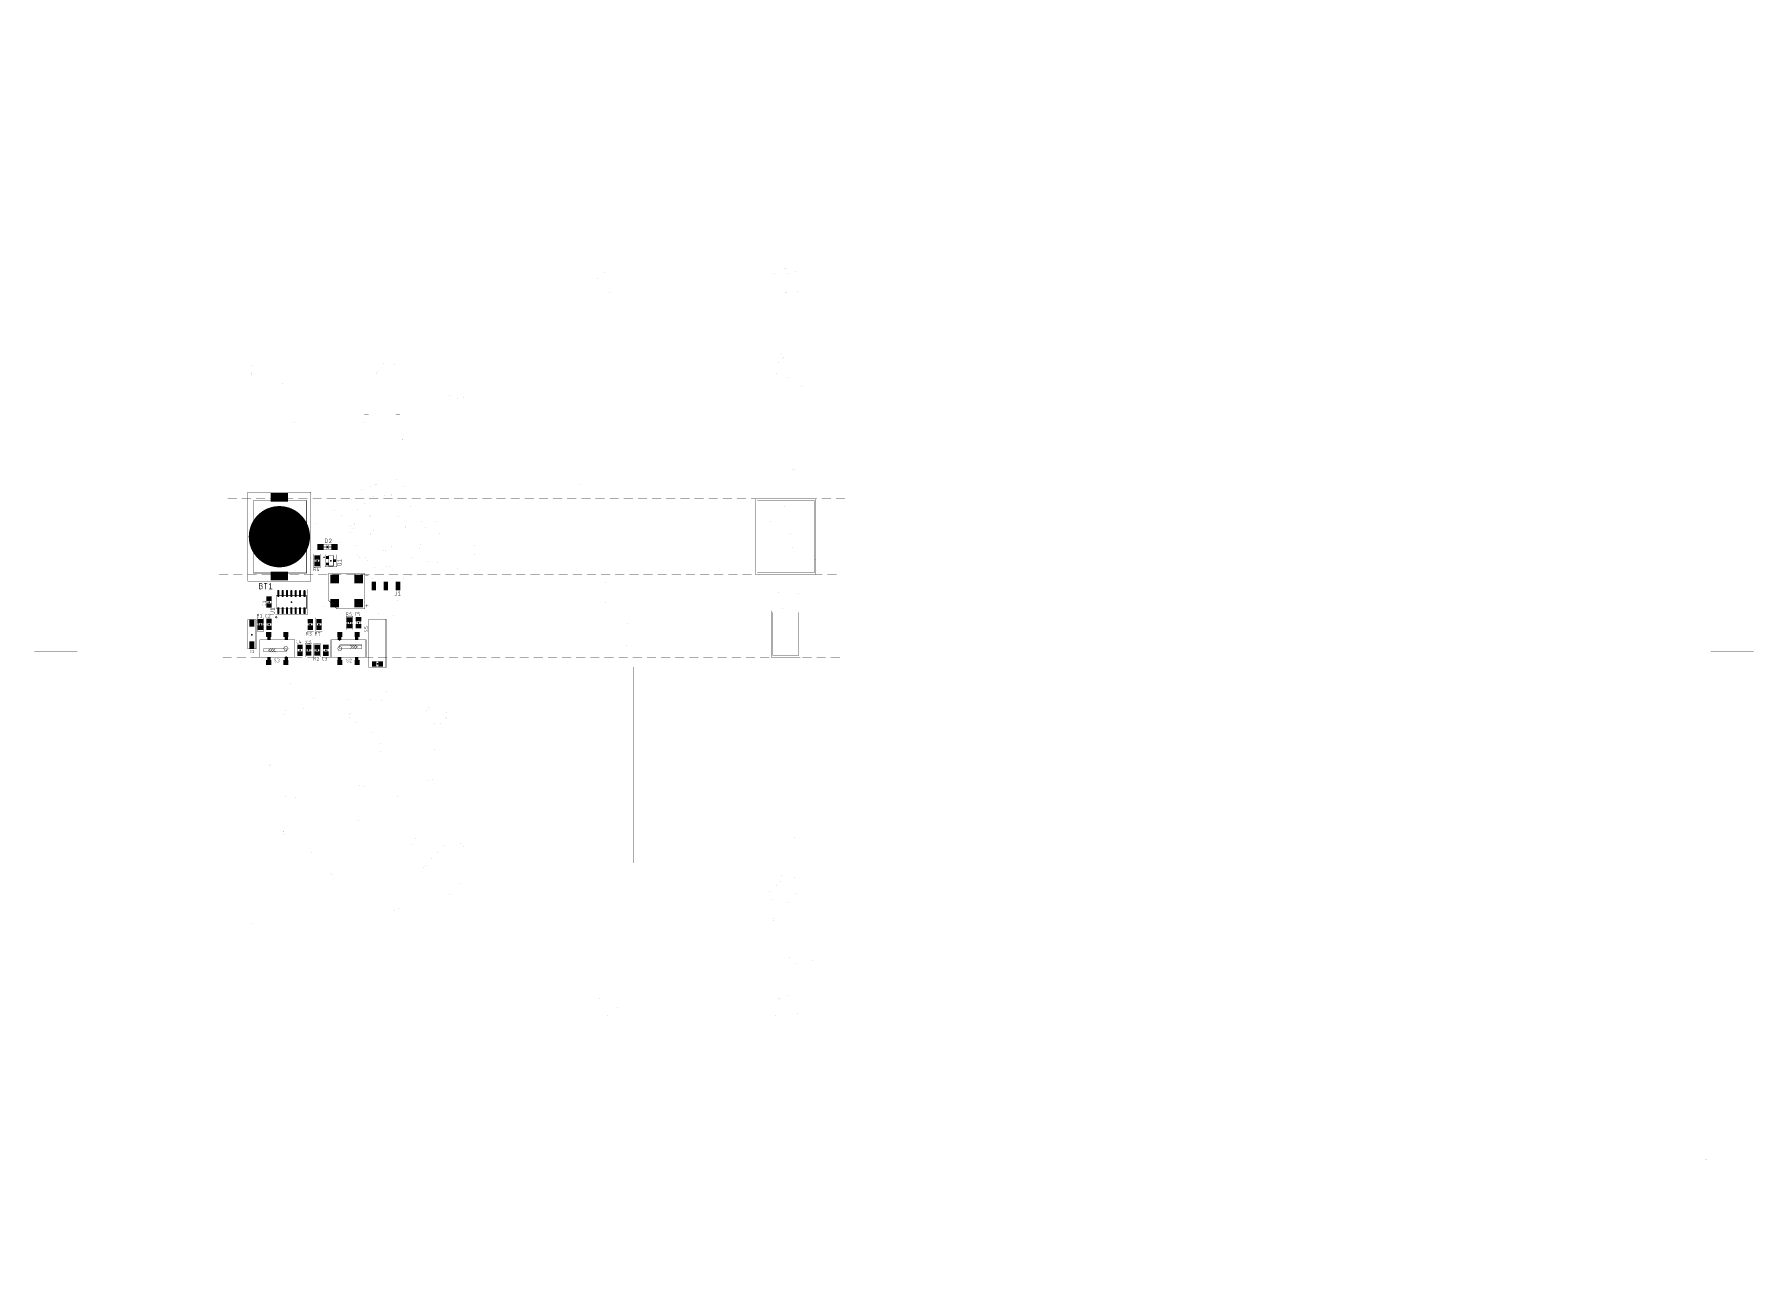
# Model space of a CAD drawing. Extents: x 19 to 519, y 6 to 365.
import ezdxf

# ---------------------------------------------------------------- set-up
doc = ezdxf.new("R2010")
doc.units = 0
for name, color, linetype in [('1', 12, 'CONTINUOUS'), ('120', 30, 'CONTINUOUS'), ('20', 31, 'CONTINUOUS'), ('21', 7, 'CONTINUOUS'), ('23', 53, 'CONTINUOUS'), ('25', 7, 'CONTINUOUS'), ('39', 12, 'CONTINUOUS'), ('44', 7, 'CONTINUOUS'), ('47', 7, 'CONTINUOUS'), ('51', 7, 'CONTINUOUS')]:
    doc.layers.add(name, color=color, linetype=linetype)

# ---------------------------------------------------------------- blocks, each defined once
blk = doc.blocks.new('PIE')
at = {"const_width": 0.5}
blk.add_lwpolyline([(0, -0.25, 1), (0, 0.25, 1), (0, -0.25)], format="xyb", dxfattribs=at)
blk = doc.blocks.new('RECT')
blk.add_solid([(-0.5, -0.5), (0.5, -0.5), (-0.5, 0.5), (0.5, 0.5)])
blk = doc.blocks.new('RECT400000X400000R1')
at = {"const_width": 0.0125}
blk.add_lwpolyline([(1.2438, -1.2375), (1.2438, 1.2375, 0.4142), (1.2375, 1.2438), (-1.2375, 1.2438, 0.4142), (-1.2438, 1.2375), (-1.2438, -1.2375, 0.4142), (-1.2375, -1.2438), (1.2375, -1.2438, 0.4142)], format="xyb", close=True, dxfattribs=at)
blk.add_solid([(-1.2406, -1.2406), (1.2406, -1.2406), (-1.2406, 1.2406), (1.2406, 1.2406)])
blk = doc.blocks.new('RECT312000X94400R50')
at = {"const_width": 0.1475}
blk.add_lwpolyline([(0.9012, -0.1475), (0.9012, 0.1475, 0.4142), (0.8275, 0.2213), (-0.8275, 0.2213, 0.4142), (-0.9012, 0.1475), (-0.9012, -0.1475, 0.4142), (-0.8275, -0.2213), (0.8275, -0.2213, 0.4142)], format="xyb", close=True, dxfattribs=at)
blk.add_solid([(-0.8529, -0.1729), (0.8529, -0.1729), (-0.8529, 0.1729), (0.8529, 0.1729)])

msp = doc.modelspace()

# ---------------------------------------------------------------- linework, layer by layer
at = {"layer": '120'}
for points, const_width in [([(18.7503, 365, 1), (18.7497, 365)], 0.0005), ([(18.75, 365.0002, 1), (18.75, 364.9998)], 0.0005), ([(81.25, 365.0002, 1), (81.25, 364.9998)], 0.0005), ([(81.2502, 365, 1), (81.2498, 365)], 0.0005), ([(81.25, 364.9998, 1), (81.25, 365.0002)], 0.0005), ([(143.75, 365.0002, 1), (143.75, 364.9998)], 0.0005), ([(143.7502, 365, 1), (143.7498, 365)], 0.0005), ([(143.75, 364.9998, 1), (143.75, 365.0002)], 0.0005), ([(206.25, 365.0002, 1), (206.25, 364.9998)], 0.0005), ([(206.2502, 365, 1), (206.2498, 365)], 0.0005), ([(206.25, 364.9998, 1), (206.25, 365.0002)], 0.0005), ([(268.7502, 365.0013, 1), (268.7498, 365.0013)], 0.0005), ([(268.75, 365.0002, 1), (268.75, 364.9998)], 0.0005), ([(268.7502, 365, 1), (268.7498, 365)], 0.0005), ([(268.7498, 365, 1), (268.7502, 365)], 0.0005), ([(268.75, 364.9998, 1), (268.75, 365.0002)], 0.0005), ([(331.25, 365.0002, 1), (331.25, 364.9998)], 0.0005), ([(331.2502, 365, 1), (331.2498, 365)], 0.0005), ([(331.25, 364.9998, 1), (331.25, 365.0002)], 0.0005), ([(393.75, 365.0002, 1), (393.75, 364.9998)], 0.0005), ([(393.7502, 365, 1), (393.7498, 365)], 0.0005), ([(393.75, 364.9998, 1), (393.75, 365.0002)], 0.0005), ([(456.25, 365.0002, 1), (456.25, 364.9998)], 0.0005), ([(456.2502, 365, 1), (456.2498, 365)], 0.0005), ([(456.25, 364.9998, 1), (456.25, 365.0002)], 0.0005), ([(518.7503, 365, 1), (518.7497, 365)], 0.0005), ([(518.75, 364.9998, 1), (518.75, 365.0002)], 0.0005), ([(25.0003, 358.75, 1), (24.9997, 358.75)], 0.0005), ([(25, 358.7502, 1), (25, 358.7498)], 0.0005), ([(81.25, 358.7502, 1), (81.25, 358.7498)], 0.0005), ([(81.2498, 358.75, 1), (81.2502, 358.75)], 0.0005), ([(81.25, 358.7498, 1), (81.25, 358.7502)], 0.0005), ([(143.75, 358.7502, 1), (143.75, 358.7498)], 0.0005), ([(143.7498, 358.75, 1), (143.7502, 358.75)], 0.0005), ([(143.75, 358.7498, 1), (143.75, 358.7502)], 0.0005), ([(206.25, 358.7502, 1), (206.25, 358.7498)], 0.0005), ([(206.2498, 358.75, 1), (206.2502, 358.75)], 0.0005), ([(206.25, 358.7498, 1), (206.25, 358.7502)], 0.0005), ([(268.75, 358.7502, 1), (268.75, 358.7498)], 0.0005), ([(268.7502, 358.75, 1), (268.7498, 358.75)], 0.0005), ([(268.7498, 358.75, 1), (268.7502, 358.75)], 0.0005), ([(268.75, 358.7498, 1), (268.75, 358.7502)], 0.0005), ([(331.25, 358.7502, 1), (331.25, 358.7498)], 0.0005), ([(331.2498, 358.75, 1), (331.2502, 358.75)], 0.0005), ([(331.25, 358.7498, 1), (331.25, 358.7502)], 0.0005), ([(393.75, 358.7502, 1), (393.75, 358.7498)], 0.0005), ([(393.7498, 358.75, 1), (393.7502, 358.75)], 0.0005), ([(393.75, 358.7498, 1), (393.75, 358.7502)], 0.0005), ([(456.25, 358.7502, 1), (456.25, 358.7498)], 0.0005), ([(456.2498, 358.75, 1), (456.2502, 358.75)], 0.0005), ([(456.25, 358.7498, 1), (456.25, 358.7502)], 0.0005), ([(512.5003, 358.75, 1), (512.4997, 358.75)], 0.0005), ([(512.5, 358.7498, 1), (512.5, 358.7502)], 0.0005), ([(268.7498, 352.4988, 1), (268.7502, 352.4988)], 0.0005), ([(18.7503, 310.625, 1), (18.7497, 310.625)], 0.0005), ([(18.7497, 310.625, 1), (18.7503, 310.625)], 0.0005), ([(18.75, 310.6252, 1), (18.75, 310.6248)], 0.0005), ([(25.0003, 310.625, 1), (24.9997, 310.625)], 0.0005), ([(24.9997, 310.625, 1), (25.0003, 310.625)], 0.0005), ([(25, 310.6248, 1), (25, 310.6252)], 0.0005), ([(512.5003, 310.625, 1), (512.4997, 310.625)], 0.0005), ([(512.4997, 310.625, 1), (512.5003, 310.625)], 0.0005), ([(512.5, 310.6252, 1), (512.5, 310.6248)], 0.0005), ([(518.7503, 310.625, 1), (518.7497, 310.625)], 0.0005), ([(518.7497, 310.625, 1), (518.7503, 310.625)], 0.0005), ([(518.75, 310.6248, 1), (518.75, 310.6252)], 0.0005), ([(77.0865, 307.8164, 1), (77.0865, 307.8159)], 0.0005), ([(77.0868, 307.8161, 1), (77.0863, 307.8161)], 0.0005), ([(79.5868, 307.8161, 1), (79.5863, 307.8161)], 0.0005), ([(79.5865, 307.8159, 1), (79.5865, 307.8164)], 0.0005), ([(174.392, 307.8164, 1), (174.392, 307.8159)], 0.0005), ([(174.3922, 307.8161, 1), (174.3917, 307.8161)], 0.0005), ([(196.3922, 307.8161, 1), (196.3917, 307.8161)], 0.0005), ([(196.392, 307.8159, 1), (196.392, 307.8164)], 0.0005), ([(226.2889, 307.8164, 1), (226.2889, 307.8159)], 0.0005), ([(226.2892, 307.8161, 1), (226.2887, 307.8161)], 0.0005), ([(248.2892, 307.8161, 1), (248.2887, 307.8161)], 0.0005), ([(248.2889, 307.8159, 1), (248.2889, 307.8164)], 0.0005), ([(185.392, 289.8161, 1), (185.392, 295.8161, 1), (185.392, 289.8161)], 0.001), ([(237.2889, 288.5661, 1), (237.2889, 297.0661, 1), (237.2889, 288.5661)], 0.001), ([(237.2889, 290.0661, 1), (237.2889, 295.5661, 1), (237.2889, 290.0661)], 0.001), ([(79.5865, 274.3164, 1), (79.5865, 274.3159)], 0.0005), ([(79.5868, 274.3161, 1), (79.5863, 274.3161)], 0.0005), ([(79.5863, 274.3161, 1), (79.5868, 274.3161)], 0.0005), ([(81.0865, 274.3164, 1), (81.0865, 274.3159)], 0.0005), ([(81.0865, 271.5164, 1), (81.0865, 271.5159)], 0.0005), ([(81.0868, 274.3161, 1), (81.0863, 274.3161)], 0.0005), ([(81.0865, 274.3159, 1), (81.0865, 274.3164)], 0.0005), ([(81.2865, 274.3164, 1), (81.2865, 274.3159)], 0.0005), ([(81.2865, 271.5164, 1), (81.2865, 271.5159)], 0.0005), ([(81.2868, 274.3161, 1), (81.2863, 274.3161)], 0.0005), ([(81.2863, 271.5161, 1), (81.2868, 271.5161)], 0.0005), ([(81.2865, 274.3159, 1), (81.2865, 274.3164)], 0.0005), ([(81.2865, 271.5159, 1), (81.2865, 271.5164)], 0.0005), ([(81.7868, 271.5162, 1), (81.7863, 271.5161)], 0.0005), ([(81.7865, 266.1161, 0.1852), (81.7865, 271.5161)], 0.001), ([(81.7868, 271.5161, 1), (81.7863, 271.5161)], 0.0005), ([(81.7865, 271.5159, 1), (81.7865, 271.5164)], 0.0005), ([(148.0867, 274.3163, 1), (148.0863, 274.316)], 0.0005), ([(148.0865, 274.3159, 1), (148.0865, 274.3164)], 0.0005), ([(237.2889, 265.0661, 1), (237.2889, 272.5661, 1), (237.2889, 265.0661)], 0.001), ([(237.2889, 266.5661, 1), (237.2889, 271.0661, 1), (237.2889, 266.5661)], 0.001), ([(81.0865, 266.1164, 1), (81.0865, 266.1159)], 0.0005), ([(81.2865, 266.1164, 1), (81.2865, 266.1159)], 0.0005), ([(81.2868, 266.1162, 1), (81.2863, 266.1162)], 0.0005), ([(81.2865, 266.1159, 1), (81.2865, 266.1164)], 0.0005), ([(81.7863, 266.1162, 1), (81.7868, 266.1161)], 0.0005), ([(81.7863, 266.1162, 1), (81.7868, 266.1162)], 0.0005), ([(81.7865, 266.1159, 1), (81.7865, 266.1164)], 0.0005), ([(121.5865, 263.0661, 1), (121.5865, 269.5661, 1), (121.5865, 263.0661)], 0.001), ([(155.5868, 266.8161, 1), (155.5863, 266.8161)], 0.0005), ([(155.5864, 266.816, 1), (155.5867, 266.8163)], 0.0005), ([(65.0865, 262.1664, 1), (65.0865, 262.1659)], 0.0005), ([(65.0868, 262.1662, 1), (65.0863, 262.1662)], 0.0005), ([(77.0865, 262.1659, 1), (77.0865, 262.1664)], 0.0005), ([(79.5865, 264.0664, 1), (79.5865, 264.0659)], 0.0005), ([(79.5865, 263.5664, 1), (79.5865, 263.5659)], 0.0005), ([(79.5868, 264.0661, 1), (79.5863, 264.0661)], 0.0005), ([(79.5863, 264.0661, 1), (79.5868, 264.0661)], 0.0005), ([(79.5868, 263.5661, 1), (79.5863, 263.5661)], 0.0005), ([(79.5863, 263.5661, 1), (79.5868, 263.5661)], 0.0005), ([(81.0865, 263.5664, 1), (81.0865, 263.5659)], 0.0005), ([(81.0868, 264.0661, 1), (81.0863, 264.0661)], 0.0005), ([(81.0863, 264.0661, 1), (81.0868, 264.0661)], 0.0005), ([(81.0863, 263.5661, 1), (81.0868, 263.5661)], 0.0005), ([(81.0865, 264.0659, 1), (81.0865, 264.0664)], 0.0005), ([(81.0865, 263.5659, 1), (81.0865, 263.5664)], 0.0005), ([(81.2865, 263.5664, 1), (81.2865, 263.5659)], 0.0005), ([(81.2863, 263.5661, 1), (81.2868, 263.5661)], 0.0005), ([(81.2865, 263.5659, 1), (81.2865, 263.5664)], 0.0005), ([(91.0865, 263.3661, 0.4142), (90.8865, 263.5661)], 0.001), ([(90.8865, 263.5664, 1), (90.8865, 263.5659)], 0.0005), ([(90.8865, 263.5659, 1), (90.8865, 263.5664)], 0.0005), ([(91.0868, 263.3661, 1), (91.0863, 263.3661)], 0.0005), ([(91.0863, 263.3661, 1), (91.0868, 263.3661)], 0.0005), ([(116.3365, 260.1664, 1), (116.3365, 260.1659)], 0.0005), ([(116.3368, 260.1662, 1), (116.3363, 260.1662)], 0.0005), ([(118.8368, 260.1662, 1), (118.8363, 260.1662)], 0.0005), ([(118.8365, 260.1659, 1), (118.8365, 260.1664)], 0.0005), ([(140.5865, 256.8161, 1), (140.5865, 262.8161, 1), (140.5865, 256.8161)], 0.001), ([(140.5865, 258.5661, 1), (140.5865, 261.0661, 1), (140.5865, 258.5661)], 0.001), ([(178.142, 264.8161, 0.4142), (177.142, 263.8161)], 0.001), ([(177.1422, 263.8161, 1), (177.1417, 263.8161)], 0.0005), ([(177.1417, 263.8161, 1), (177.1422, 263.8161)], 0.0005), ([(178.142, 264.8164, 1), (178.142, 264.8159)], 0.0005), ([(178.142, 264.8159, 1), (178.142, 264.8164)], 0.0005), ([(193.642, 263.8161, 0.4142), (192.642, 264.8161)], 0.001), ([(192.642, 264.8164, 1), (192.642, 264.8159)], 0.0005), ([(192.642, 264.8159, 1), (192.642, 264.8164)], 0.0005), ([(193.6422, 263.8161, 1), (193.6417, 263.8161)], 0.0005), ([(193.6417, 263.8161, 1), (193.6422, 263.8161)], 0.0005), ([(230.239, 262.5661, 0.4142), (230.0389, 262.3661)], 0.001), ([(230.0392, 262.3662, 1), (230.0387, 262.3662)], 0.0005), ([(230.0387, 262.3661, 1), (230.0392, 262.3661)], 0.0005), ([(230.2389, 262.5664, 1), (230.2389, 262.5659)], 0.0005), ([(230.239, 262.5664, 1), (230.239, 262.5659)], 0.0005), ([(230.239, 262.5659, 1), (230.239, 262.5664)], 0.0005), ([(230.239, 262.5659, 1), (230.239, 262.5664)], 0.0005), ([(232.7585, 262.4508, 0.2913), (232.5773, 262.5661)], 0.001), ([(232.5773, 262.5664, 1), (232.5773, 262.5659)], 0.0005), ([(232.5773, 262.5659, 1), (232.5773, 262.5664)], 0.0005), ([(232.7585, 262.4508, 0.6367), (241.8194, 262.4508)], 0.001), ([(232.7587, 262.4509, 1), (232.7583, 262.4507)], 0.0005), ([(232.7583, 262.4507, 1), (232.7587, 262.4509)], 0.0005), ([(242.0006, 262.5661, 0.2913), (241.8194, 262.4508)], 0.001), ([(241.8192, 262.4509, 1), (241.8196, 262.4507)], 0.0005), ([(241.8196, 262.4507, 1), (241.8192, 262.4509)], 0.0005), ([(242.0006, 262.5664, 1), (242.0006, 262.5659)], 0.0005), ([(242.0006, 262.5659, 1), (242.0006, 262.5664)], 0.0005), ([(244.5389, 262.3661, 0.4142), (244.339, 262.5661)], 0.001), ([(244.339, 262.5664, 1), (244.339, 262.5659)], 0.0005), ([(244.339, 262.5659, 1), (244.339, 262.5664)], 0.0005), ([(244.5392, 262.3662, 1), (244.5387, 262.3662)], 0.0005), ([(244.5392, 262.3661, 1), (244.5387, 262.3661)], 0.0005), ([(244.5387, 262.3661, 1), (244.5392, 262.3661)], 0.0005), ([(244.5387, 262.3661, 1), (244.5392, 262.3661)], 0.0005), ([(116.3365, 256.3984, 0.1827), (116.2865, 256.2661)], 0.001), ([(116.2868, 256.2662, 1), (116.2863, 256.2662)], 0.0005), ([(116.2863, 256.2661, 1), (116.2868, 256.2661)], 0.0005), ([(116.3367, 256.3983, 1), (116.3363, 256.3986)], 0.0005), ([(116.3365, 256.3164, 1), (116.3365, 256.3159)], 0.0005), ([(116.3368, 256.3984, 1), (116.3363, 256.3984)], 0.0005), ([(116.3363, 256.3984, 1), (116.3368, 256.3984)], 0.0005), ([(116.3368, 256.3161, 1), (116.3363, 256.3161)], 0.0005), ([(116.3363, 256.3161, 1), (116.3368, 256.3161)], 0.0005), ([(118.8367, 256.3986, 1), (118.8363, 256.3983)], 0.0005), ([(118.8865, 256.2661, 0.1827), (118.8365, 256.3984)], 0.001), ([(118.8368, 256.3984, 1), (118.8363, 256.3984)], 0.0005), ([(118.8363, 256.3984, 1), (118.8368, 256.3984)], 0.0005), ([(118.8368, 256.3161, 1), (118.8363, 256.3161)], 0.0005), ([(118.8363, 256.3161, 1), (118.8368, 256.3161)], 0.0005), ([(118.8365, 256.3159, 1), (118.8365, 256.3164)], 0.0005), ([(118.8868, 256.2662, 1), (118.8863, 256.2662)], 0.0005), ([(118.8868, 256.2661, 1), (118.8863, 256.2661)], 0.0005), ([(118.8863, 256.2661, 1), (118.8868, 256.2661)], 0.0005), ([(118.8863, 256.2661, 1), (118.8868, 256.2661)], 0.0005), ([(79.5865, 251.5664, 1), (79.5865, 251.5659)], 0.0005), ([(80.5865, 252.1664, 1), (80.5865, 252.1659)], 0.0005), ([(80.5868, 252.1661, 1), (80.5863, 252.1661)], 0.0005), ([(80.5865, 251.5659, 1), (80.5865, 251.5664)], 0.0005), ([(91.0865, 252.1664, 1), (91.0865, 252.1659)], 0.0005), ([(91.0863, 252.1661, 1), (91.0868, 252.1661)], 0.0005), ([(91.0865, 252.1659, 1), (91.0865, 252.1664)], 0.0005), ([(92.0865, 251.1664, 1), (92.0865, 251.1659)], 0.0005), ([(92.0868, 252.1661, 1), (92.0863, 252.1661)], 0.0005), ([(92.0865, 252.1659, 1), (92.0865, 252.1664)], 0.0005), ([(92.4615, 253.9164, 1), (92.4615, 253.9159)], 0.0005), ([(92.4618, 253.9161, 1), (92.4613, 253.9161)], 0.0005), ([(92.4615, 251.1659, 1), (92.4615, 251.1664)], 0.0005), ([(93.7118, 252.2022, 1), (93.7113, 252.2021)], 0.0005), ([(93.7113, 252.2022, 1), (93.7118, 252.2021)], 0.0005), ([(93.7115, 251.1664, 1), (93.7115, 251.1659)], 0.0005), ([(93.7118, 253.9161, 1), (93.7113, 253.9161)], 0.0005), ([(93.7115, 253.9159, 1), (93.7115, 253.9164)], 0.0005), ([(93.7332, 252.2943, 1), (93.7327, 252.2944)], 0.0005), ([(93.7328, 252.2945, 1), (93.7332, 252.2942)], 0.0005), ([(93.733, 252.1087, 1), (93.7335, 252.1088)], 0.0005), ([(93.7335, 252.1089, 1), (93.7331, 252.1086)], 0.0005), ([(93.7978, 252.3721, 1), (93.798, 252.3716)], 0.0005), ([(93.798, 252.0302, 1), (93.7978, 252.0298)], 0.0005), ([(93.7977, 252.0298, 1), (93.7981, 252.0301)], 0.0005), ([(93.7981, 252.3717, 1), (93.7977, 252.372)], 0.0005), ([(93.8928, 252.4236, 1), (93.8929, 252.4231)], 0.0005), ([(93.893, 252.4232, 1), (93.8927, 252.4236)], 0.0005), ([(93.8936, 251.9756, 1), (93.8935, 251.9751)], 0.0005), ([(93.8935, 251.9751, 1), (93.8937, 251.9756)], 0.0005), ([(94.0065, 252.4398, 1), (94.0064, 252.4393)], 0.0005), ([(94.0064, 251.9564, 1), (94.0065, 251.9559)], 0.0005), ([(94.0065, 252.4393, 1), (94.0064, 252.4398)], 0.0005), ([(94.0064, 251.9559, 1), (94.0065, 251.9564)], 0.0005), ([(94.0868, 252.1661, 1), (94.0863, 252.1661)], 0.0005), ([(94.0865, 251.1659, 1), (94.0865, 251.1664)], 0.0005), ([(94.1194, 252.4205, 1), (94.1191, 252.4201)], 0.0005), ([(94.1192, 252.4201, 1), (94.1193, 252.4205)], 0.0005), ([(94.1199, 251.9725, 1), (94.1201, 251.972)], 0.0005), ([(94.12, 251.972, 1), (94.12, 251.9725)], 0.0005), ([(94.2151, 252.3658, 1), (94.2148, 252.3655)], 0.0005), ([(94.2148, 252.024, 1), (94.2151, 252.0237)], 0.0005), ([(94.2148, 252.3654, 1), (94.2151, 252.3659)], 0.0005), ([(94.2151, 252.0236, 1), (94.2148, 252.024)], 0.0005), ([(94.2792, 252.101, 1), (94.2797, 252.1009)], 0.0005), ([(94.2796, 252.1008, 1), (94.2792, 252.1011)], 0.0005), ([(94.2803, 252.2866, 1), (94.2798, 252.2864)], 0.0005), ([(94.2798, 252.2863, 1), (94.2802, 252.2867)], 0.0005), ([(94.3016, 252.1934, 1), (94.3011, 252.1935)], 0.0005), ([(94.3011, 252.1934, 1), (94.3016, 252.1935)], 0.0005), ([(94.8958, 252.1664, 1), (94.8958, 252.1659)], 0.0005), ([(95.7045, 252.1659, 1), (95.7045, 252.1664)], 0.0005), ([(96.2931, 252.1664, 1), (96.2931, 252.1659)], 0.0005), ([(98.0486, 252.1659, 1), (98.0486, 252.1664)], 0.0005), ([(98.6414, 252.1664, 1), (98.6414, 252.1659)], 0.0005), ([(100.5184, 252.1659, 1), (100.5184, 252.1664)], 0.0005), ([(101.115, 252.1664, 1), (101.115, 252.1659)], 0.0005), ([(102.9519, 252.1659, 1), (102.9519, 252.1664)], 0.0005), ([(103.5342, 252.1664, 1), (103.5342, 252.1659)], 0.0005), ([(105.3133, 252.1659, 1), (105.3133, 252.1664)], 0.0005), ([(105.8314, 253.1384, 1), (105.8311, 253.1379)], 0.0005), ([(105.9059, 252.1664, 1), (105.9059, 252.1659)], 0.0005), ([(105.981, 253.0506, 1), (105.9813, 253.0511)], 0.0005), ([(107.6398, 252.1659, 1), (107.6398, 252.1664)], 0.0005), ([(108.2191, 252.1664, 1), (108.2191, 252.1659)], 0.0005), ([(109.903, 252.1659, 1), (109.903, 252.1664)], 0.0005), ([(110.4937, 252.1664, 1), (110.4937, 252.1659)], 0.0005), ([(112.1194, 252.1659, 1), (112.1194, 252.1664)], 0.0005), ([(112.7066, 252.1664, 1), (112.7066, 252.1659)], 0.0005), ([(113.5157, 252.1659, 1), (113.5157, 252.1664)], 0.0005), ([(114.1065, 252.1664, 1), (114.1065, 252.1659)], 0.0005), ([(114.1151, 252.1659, 1), (114.1151, 252.1664)], 0.0005), ([(114.1168, 252.2022, 1), (114.1163, 252.2021)], 0.0005), ([(114.1163, 252.2022, 1), (114.1168, 252.2021)], 0.0005), ([(114.1266, 252.1587, 1), (114.1266, 252.1583)], 0.0005), ([(114.1264, 252.1584, 1), (114.1269, 252.1586)], 0.0005), ([(114.1385, 252.2949, 1), (114.138, 252.295)], 0.0005), ([(114.1381, 252.2951, 1), (114.1385, 252.2948)], 0.0005), ([(114.2028, 252.3721, 1), (114.203, 252.3716)], 0.0005), ([(114.2031, 252.3717, 1), (114.2027, 252.372)], 0.0005), ([(114.2986, 252.4239, 1), (114.2986, 252.4234)], 0.0005), ([(114.2987, 252.4234, 1), (114.2985, 252.4239)], 0.0005), ([(114.4115, 252.4398, 1), (114.4114, 252.4393)], 0.0005), ([(114.4115, 252.4393, 1), (114.4114, 252.4398)], 0.0005), ([(114.5251, 252.4202, 1), (114.5249, 252.4198)], 0.0005), ([(114.525, 252.4198, 1), (114.5251, 252.4203)], 0.0005), ([(114.6201, 252.3658, 1), (114.6198, 252.3655)], 0.0005), ([(114.6198, 252.3654, 1), (114.6201, 252.3659)], 0.0005), ([(114.6847, 252.2867, 1), (114.6842, 252.2866)], 0.0005), ([(114.6842, 252.2865, 1), (114.6846, 252.2868)], 0.0005), ([(114.7054, 252.1664, 1), (114.7054, 252.1659)], 0.0005), ([(114.7063, 254.5164, 1), (114.7063, 254.5159)], 0.0005), ([(114.7066, 254.5162, 1), (114.7061, 254.5162)], 0.0005), ([(114.7061, 252.1934, 1), (114.7066, 252.1935)], 0.0005), ([(114.7063, 252.1932, 1), (114.7063, 252.1937)], 0.0005), ([(114.7063, 252.1659, 1), (114.7063, 252.1664)], 0.0005), ([(115.9563, 252.1664, 1), (115.9563, 252.1659)], 0.0005), ([(115.9566, 254.5162, 1), (115.9561, 254.5162)], 0.0005), ([(115.9563, 254.5159, 1), (115.9563, 254.5164)], 0.0005), ([(116.2865, 252.3661, 0.1827), (116.3365, 252.2339)], 0.001), ([(116.2868, 252.3661, 1), (116.2863, 252.3661)], 0.0005), ([(116.2863, 252.3661, 1), (116.2868, 252.3661)], 0.0005), ([(116.3365, 252.4664, 1), (116.3365, 252.4659)], 0.0005), ([(116.3365, 252.1664, 1), (116.3365, 252.1659)], 0.0005), ([(116.3368, 252.4661, 1), (116.3363, 252.4661)], 0.0005), ([(116.3363, 252.4661, 1), (116.3368, 252.4661)], 0.0005), ([(116.3363, 252.2337, 1), (116.3367, 252.234)], 0.0005), ([(116.3363, 252.1661, 1), (116.3368, 252.1661)], 0.0005), ([(116.3365, 252.1659, 1), (116.3365, 252.1664)], 0.0005), ([(118.5862, 252.4662, 1), (118.5857, 252.4661)], 0.0005), ([(118.5925, 252.1659, 1), (118.5925, 252.1664)], 0.0005), ([(118.8865, 254.5621, 0.0174), (118.8365, 254.5137)], 0.001), ([(118.8363, 254.5139, 1), (118.8367, 254.5135)], 0.0005), ([(118.8363, 252.4661, 1), (118.8368, 252.4661)], 0.0005), ([(118.8365, 252.4659, 1), (118.8365, 252.4664)], 0.0005), ([(119.5349, 254.8197, 0.1801), (118.8865, 254.5621)], 0.001), ([(118.8864, 254.5623, 1), (118.8867, 254.5619)], 0.0005), ([(118.8863, 254.5621, 1), (118.8868, 254.5621)], 0.0005), ([(118.8867, 254.5619, 1), (118.8864, 254.5623)], 0.0005), ([(119.5349, 254.8199, 1), (119.5349, 254.8194)], 0.0005), ([(119.5349, 254.8194, 1), (119.5349, 254.8199)], 0.0005), ([(123.7993, 251.9118, 0.4142), (120.7347, 254.8458)], 0.001), ([(120.7347, 254.846, 1), (120.7347, 254.8455)], 0.0005), ([(120.7347, 254.8455, 1), (120.7347, 254.846)], 0.0005), ([(123.7829, 252.1664, 1), (123.7829, 252.1659)], 0.0005), ([(123.7995, 251.9118, 1), (123.799, 251.9118)], 0.0005), ([(123.799, 251.9118, 1), (123.7995, 251.9118)], 0.0005), ([(123.8002, 254.5162, 1), (123.7997, 254.5162)], 0.0005), ([(123.8, 254.5164, 1), (123.8, 254.5159)], 0.0005), ([(123.7997, 251.8792, 1), (123.8002, 251.8792)], 0.0005), ([(123.8002, 251.0754, 1), (123.7997, 251.0754)], 0.0005), ([(123.8, 252.1659, 1), (123.8, 252.1664)], 0.0005), ([(123.8172, 251.0754, 1), (123.8177, 251.0754)], 0.0005), ([(125.0502, 254.5162, 1), (125.0497, 254.5162)], 0.0005), ([(125.05, 252.1664, 1), (125.05, 252.1659)], 0.0005), ([(125.05, 254.5159, 1), (125.05, 254.5164)], 0.0005), ([(125.289, 252.1659, 1), (125.289, 252.1664)], 0.0005), ([(126.2822, 252.1664, 1), (126.2822, 252.1659)], 0.0005), ([(126.5141, 252.1659, 1), (126.5141, 252.1664)], 0.0005), ([(127.5284, 252.1664, 1), (127.5284, 252.1659)], 0.0005), ([(131.3917, 252.1659, 1), (131.3917, 252.1664)], 0.0005), ([(132.4055, 252.1664, 1), (132.4055, 252.1659)], 0.0005), ([(132.7464, 252.1659, 1), (132.7464, 252.1664)], 0.0005), ([(133.6878, 251.1664, 1), (133.6878, 251.1659)], 0.0005), ([(134.0365, 253.9164, 1), (134.0365, 253.9159)], 0.0005), ([(134.0368, 253.9161, 1), (134.0363, 253.9161)], 0.0005), ([(134.0365, 251.1659, 1), (134.0365, 251.1664)], 0.0005), ([(135.2865, 252.1664, 1), (135.2865, 252.1659)], 0.0005), ([(135.2868, 253.9161, 1), (135.2863, 253.9161)], 0.0005), ([(135.2865, 253.9159, 1), (135.2865, 253.9164)], 0.0005), ([(135.5865, 252.1271, 1), (135.5865, 252.1266)], 0.0005), ([(135.5865, 252.1217, 1), (135.5865, 252.1212)], 0.0005), ([(135.5868, 252.1661, 1), (135.5863, 252.1661)], 0.0005), ([(135.5863, 252.1215, 1), (135.5868, 252.1215)], 0.0005), ([(135.5865, 252.1659, 1), (135.5865, 252.1664)], 0.0005), ([(136.5868, 252.1268, 1), (136.5863, 252.1268)], 0.0005), ([(136.5868, 252.1215, 1), (136.5863, 252.1215)], 0.0005), ([(136.5863, 252.1215, 1), (136.5868, 252.1215)], 0.0005), ([(136.5865, 252.1266, 1), (136.5865, 252.1271)], 0.0005), ([(136.5865, 252.1212, 1), (136.5865, 252.1217)], 0.0005), ([(18.7503, 248.125, 1), (18.7497, 248.125)], 0.0005), ([(18.7497, 248.125, 1), (18.7503, 248.125)], 0.0005), ([(18.75, 248.1252, 1), (18.75, 248.1248)], 0.0005), ([(25.0003, 248.125, 1), (24.9997, 248.125)], 0.0005), ([(24.9997, 248.125, 1), (25.0003, 248.125)], 0.0005), ([(25, 248.1248, 1), (25, 248.1252)], 0.0005), ([(79.5865, 246.7664, 1), (79.5865, 246.7659)], 0.0005), ([(80.5865, 246.1664, 1), (80.5865, 246.1659)], 0.0005), ([(80.5863, 246.1661, 1), (80.5868, 246.1661)], 0.0005), ([(80.5865, 246.7659, 1), (80.5865, 246.7664)], 0.0005), ([(91.0865, 246.1664, 1), (91.0865, 246.1659)], 0.0005), ([(91.0868, 246.1661, 1), (91.0863, 246.1661)], 0.0005), ([(91.0865, 246.1659, 1), (91.0865, 246.1664)], 0.0005), ([(92.0865, 247.1664, 1), (92.0865, 247.1659)], 0.0005), ([(92.0863, 246.1661, 1), (92.0868, 246.1661)], 0.0005), ([(92.0865, 246.1659, 1), (92.0865, 246.1664)], 0.0005), ([(92.4615, 248.704, 1), (92.4615, 248.7035)], 0.0005), ([(92.4615, 247.8013, 1), (92.4615, 247.8008)], 0.0005), ([(92.4615, 247.1664, 1), (92.4615, 247.1659)], 0.0005), ([(92.4615, 246.6415, 1), (92.4615, 246.641)], 0.0005), ([(92.4618, 248.7037, 1), (92.4613, 248.7037)], 0.0005), ([(92.4613, 248.7037, 1), (92.4618, 248.7037)], 0.0005), ([(92.4613, 247.8011, 1), (92.4618, 247.8011)], 0.0005), ([(92.4618, 247.1661, 1), (92.4613, 247.1661)], 0.0005), ([(92.4618, 246.6412, 1), (92.4613, 246.6412)], 0.0005), ([(92.4613, 246.6412, 1), (92.4618, 246.6412)], 0.0005), ([(92.4615, 247.1659, 1), (92.4615, 247.1664)], 0.0005), ([(93.7115, 247.1664, 1), (93.7115, 247.1659)], 0.0005), ([(93.7118, 248.7037, 1), (93.7113, 248.7037)], 0.0005), ([(93.7113, 248.7037, 1), (93.7118, 248.7037)], 0.0005), ([(93.7113, 247.8011, 1), (93.7118, 247.8011)], 0.0005), ([(93.7118, 247.1661, 1), (93.7113, 247.1661)], 0.0005), ([(93.7118, 246.6412, 1), (93.7113, 246.6412)], 0.0005), ([(93.7113, 246.6412, 1), (93.7118, 246.6412)], 0.0005), ([(93.7115, 248.7035, 1), (93.7115, 248.704)], 0.0005), ([(93.7115, 247.8008, 1), (93.7115, 247.8013)], 0.0005), ([(93.7115, 247.1659, 1), (93.7115, 247.1664)], 0.0005), ([(93.7115, 246.641, 1), (93.7115, 246.6415)], 0.0005), ([(94.0863, 246.1661, 1), (94.0868, 246.1661)], 0.0005), ([(94.0865, 247.1659, 1), (94.0865, 247.1664)], 0.0005), ([(94.6382, 246.1664, 1), (94.6382, 246.1659)], 0.0005), ([(95.1145, 246.1659, 1), (95.1145, 246.1664)], 0.0005), ([(95.702, 246.1664, 1), (95.702, 246.1659)], 0.0005), ([(97.3835, 246.1659, 1), (97.3835, 246.1664)], 0.0005), ([(97.8457, 246.1664, 1), (97.8457, 246.1659)], 0.0005), ([(99.7792, 246.1659, 1), (99.7792, 246.1664)], 0.0005), ([(100.3711, 246.1664, 1), (100.3711, 246.1659)], 0.0005), ([(102.3359, 246.1659, 1), (102.3359, 246.1664)], 0.0005), ([(102.7394, 246.1664, 1), (102.7394, 246.1659)], 0.0005), ([(104.7273, 246.1659, 1), (104.7273, 246.1664)], 0.0005), ([(105.1194, 246.1664, 1), (105.1194, 246.1659)], 0.0005), ([(106.9395, 246.1659, 1), (106.9395, 246.1664)], 0.0005), ([(107.5242, 246.1664, 1), (107.5242, 246.1659)], 0.0005), ([(109.3485, 246.1659, 1), (109.3485, 246.1664)], 0.0005), ([(109.7314, 246.1664, 1), (109.7314, 246.1659)], 0.0005), ([(111.5798, 246.1659, 1), (111.5798, 246.1664)], 0.0005), ([(111.9618, 246.1664, 1), (111.9618, 246.1659)], 0.0005), ([(113.4475, 246.1659, 1), (113.4475, 246.1664)], 0.0005), ([(113.7728, 246.1664, 1), (113.7728, 246.1659)], 0.0005), ([(114.1572, 246.1659, 1), (114.1572, 246.1664)], 0.0005), ([(114.4029, 246.1664, 1), (114.4029, 246.1659)], 0.0005), ([(114.7063, 246.1659, 1), (114.7063, 246.1664)], 0.0005), ([(115.9563, 246.1664, 1), (115.9563, 246.1659)], 0.0005), ([(116.3365, 246.1664, 1), (116.3365, 246.1659)], 0.0005), ([(116.3368, 246.1661, 1), (116.3363, 246.1661)], 0.0005), ([(116.3365, 246.1659, 1), (116.3365, 246.1664)], 0.0005), ([(118.7229, 246.1661, 1), (118.7234, 246.1661)], 0.0005), ([(118.8368, 246.1661, 1), (118.8363, 246.1661)], 0.0005), ([(118.8365, 246.1659, 1), (118.8365, 246.1664)], 0.0005), ([(123.7997, 247.2569, 1), (123.8002, 247.2569)], 0.0005), ([(123.9009, 247.2569, 1), (123.9004, 247.2569)], 0.0005), ([(125.0502, 247.3504, 1), (125.0497, 247.3502)], 0.0005), ([(125.05, 247.3506, 1), (125.05, 247.3501)], 0.0005), ([(125.05, 246.1664, 1), (125.05, 246.1659)], 0.0005), ([(125.087, 247.2576, 1), (125.0867, 247.2572)], 0.0005), ([(125.0866, 247.2573, 1), (125.0871, 247.2575)], 0.0005), ([(125.1964, 247.1765, 1), (125.1962, 247.176)], 0.0005), ([(125.1961, 247.176, 1), (125.1964, 247.1765)], 0.0005), ([(125.3574, 247.1181, 1), (125.3573, 247.1176)], 0.0005), ([(125.3573, 247.1176, 1), (125.3574, 247.1181)], 0.0005), ([(125.5495, 247.0932, 1), (125.5495, 247.0927)], 0.0005), ([(125.5495, 247.0927, 1), (125.5495, 247.0932)], 0.0005), ([(125.7408, 247.1033, 1), (125.7409, 247.1028)], 0.0005), ([(125.7409, 247.1028, 1), (125.7409, 247.1033)], 0.0005), ([(125.9026, 247.1495, 1), (125.9029, 247.1491)], 0.0005), ([(125.9028, 247.1491, 1), (125.9027, 247.1495)], 0.0005), ([(126.0121, 247.2221, 1), (126.0125, 247.2219)], 0.0005), ([(126.0124, 247.2218, 1), (126.0122, 247.2222)], 0.0005), ([(126.0279, 246.1659, 1), (126.0279, 246.1664)], 0.0005), ([(126.0366, 247.3446, 1), (126.0361, 247.3444)], 0.0005), ([(126.0363, 247.3442, 1), (126.0363, 247.3447)], 0.0005), ([(126.0493, 247.3121, 1), (126.0488, 247.3123)], 0.0005), ([(126.0488, 247.3121, 1), (126.0493, 247.3123)], 0.0005), ([(127.0301, 246.1664, 1), (127.0301, 246.1659)], 0.0005), ([(130.1475, 246.1659, 1), (130.1475, 246.1664)], 0.0005), ([(131.1587, 246.1664, 1), (131.1587, 246.1659)], 0.0005), ([(132.4454, 246.1659, 1), (132.4454, 246.1664)], 0.0005), ([(133.5035, 247.1664, 1), (133.5035, 247.1659)], 0.0005), ([(134.0365, 247.1659, 1), (134.0365, 247.1664)], 0.0005), ([(135.2865, 246.1664, 1), (135.2865, 246.1659)], 0.0005), ([(135.5865, 246.2057, 1), (135.5865, 246.2052)], 0.0005), ([(135.5868, 246.2055, 1), (135.5863, 246.2055)], 0.0005), ([(135.5863, 246.1661, 1), (135.5868, 246.1661)], 0.0005), ([(135.5865, 246.1659, 1), (135.5865, 246.1664)], 0.0005), ([(136.5863, 246.2055, 1), (136.5868, 246.2055)], 0.0005), ([(136.5865, 246.2052, 1), (136.5865, 246.2057)], 0.0005), ([(512.5003, 248.125, 1), (512.4997, 248.125)], 0.0005), ([(512.4997, 248.125, 1), (512.5003, 248.125)], 0.0005), ([(512.5, 248.1252, 1), (512.5, 248.1248)], 0.0005), ([(518.7503, 248.125, 1), (518.7497, 248.125)], 0.0005), ([(518.7497, 248.125, 1), (518.7503, 248.125)], 0.0005), ([(518.75, 248.1248, 1), (518.75, 248.1252)], 0.0005), ([(92.4615, 244.7015, 1), (92.4615, 244.701)], 0.0005), ([(92.4615, 244.4164, 1), (92.4615, 244.4159)], 0.0005), ([(92.4618, 244.7012, 1), (92.4613, 244.7012)], 0.0005), ([(92.4613, 244.7012, 1), (92.4618, 244.7012)], 0.0005), ([(92.4613, 244.4161, 1), (92.4618, 244.4161)], 0.0005), ([(93.7118, 244.7012, 1), (93.7113, 244.7012)], 0.0005), ([(93.7113, 244.7012, 1), (93.7118, 244.7012)], 0.0005), ([(93.7113, 244.4161, 1), (93.7118, 244.4161)], 0.0005), ([(93.7115, 244.701, 1), (93.7115, 244.7015)], 0.0005), ([(93.7115, 244.4159, 1), (93.7115, 244.4164)], 0.0005), ([(114.7063, 243.8164, 1), (114.7063, 243.8159)], 0.0005), ([(114.7061, 243.8161, 1), (114.7066, 243.8161)], 0.0005), ([(115.9561, 243.8161, 1), (115.9566, 243.8161)], 0.0005), ([(115.9563, 243.8159, 1), (115.9563, 243.8164)], 0.0005), ([(118.8368, 240.9582, 1), (118.8363, 240.9581)], 0.0005), ([(123.9755, 243.8164, 1), (123.9755, 243.8159)], 0.0005), ([(125.0497, 243.8161, 1), (125.0502, 243.8161)], 0.0005), ([(125.05, 243.8159, 1), (125.05, 243.8164)], 0.0005), ([(134.0365, 244.4164, 1), (134.0365, 244.4159)], 0.0005), ([(134.0363, 244.4161, 1), (134.0368, 244.4161)], 0.0005), ([(135.2863, 244.4161, 1), (135.2868, 244.4161)], 0.0005), ([(135.2865, 244.4159, 1), (135.2865, 244.4164)], 0.0005), ([(65.0865, 236.1664, 1), (65.0865, 236.1659)], 0.0005), ([(65.0863, 236.1661, 1), (65.0868, 236.1661)], 0.0005), ([(77.0865, 236.1659, 1), (77.0865, 236.1664)], 0.0005), ([(79.5865, 235.0664, 1), (79.5865, 235.0659)], 0.0005), ([(79.5868, 235.0661, 1), (79.5863, 235.0661)], 0.0005), ([(79.5863, 235.0661, 1), (79.5868, 235.0661)], 0.0005), ([(81.0865, 235.0664, 1), (81.0865, 235.0659)], 0.0005), ([(81.0868, 235.0661, 1), (81.0863, 235.0661)], 0.0005), ([(81.0865, 235.0659, 1), (81.0865, 235.0664)], 0.0005), ([(81.2865, 235.0664, 1), (81.2865, 235.0659)], 0.0005), ([(81.2868, 235.0661, 1), (81.2863, 235.0661)], 0.0005), ([(81.2865, 235.0659, 1), (81.2865, 235.0664)], 0.0005), ([(90.8865, 235.0661, 0.4142), (91.0865, 235.2661)], 0.001), ([(90.8865, 235.0664, 1), (90.8865, 235.0659)], 0.0005), ([(90.8865, 235.0659, 1), (90.8865, 235.0664)], 0.0005), ([(91.0868, 235.2661, 1), (91.0863, 235.2661)], 0.0005), ([(91.0863, 235.2661, 1), (91.0868, 235.2661)], 0.0005), ([(116.3365, 238.3734, 0.1827), (116.2865, 238.2411)], 0.001), ([(116.2868, 238.2411, 1), (116.2863, 238.2411)], 0.0005), ([(116.2863, 238.2411, 1), (116.2868, 238.2411)], 0.0005), ([(116.3365, 238.3164, 1), (116.3365, 238.3159)], 0.0005), ([(116.3368, 238.3734, 1), (116.3363, 238.3734)], 0.0005), ([(116.3367, 238.3733, 1), (116.3363, 238.3736)], 0.0005), ([(116.3363, 238.3734, 1), (116.3368, 238.3734)], 0.0005), ([(116.3368, 238.3161, 1), (116.3363, 238.3161)], 0.0005), ([(116.3363, 238.3161, 1), (116.3368, 238.3161)], 0.0005), ([(118.8367, 238.3736, 1), (118.8363, 238.3733)], 0.0005), ([(118.8367, 238.3736, 1), (118.8363, 238.3733)], 0.0005), ([(118.8368, 239.6189, 1), (118.8363, 239.6189)], 0.0005), ([(118.8368, 238.3734, 1), (118.8363, 238.3734)], 0.0005), ([(118.8363, 238.3734, 1), (118.8368, 238.3734)], 0.0005), ([(118.8368, 238.3161, 1), (118.8363, 238.3161)], 0.0005), ([(118.8363, 238.3161, 1), (118.8368, 238.3161)], 0.0005), ([(118.8365, 238.3159, 1), (118.8365, 238.3164)], 0.0005), ([(118.853, 238.3524, 1), (118.8526, 238.3521)], 0.0005), ([(118.8526, 238.3521, 1), (118.853, 238.3524)], 0.0005), ([(118.8668, 238.3282, 1), (118.8663, 238.3282)], 0.0005), ([(118.8663, 238.3282, 1), (118.8668, 238.3282)], 0.0005), ([(118.8664, 238.3281, 1), (118.8668, 238.3283)], 0.0005), ([(118.8664, 238.3281, 1), (118.8668, 238.3284)], 0.0005), ([(118.8868, 237.4712, 1), (118.8863, 237.4712)], 0.0005), ([(124.1486, 235.8692, 0.3271), (125.5867, 233.9932)], 0.001), ([(124.1488, 235.8692, 1), (124.1483, 235.8692)], 0.0005), ([(124.1483, 235.8692, 1), (124.1488, 235.8692)], 0.0005), ([(230.0389, 236.2661, 0.4142), (230.239, 236.0661)], 0.001), ([(230.0392, 236.2661, 1), (230.0387, 236.2661)], 0.0005), ([(230.0387, 236.2661, 1), (230.0392, 236.2661)], 0.0005), ([(230.2389, 236.0664, 1), (230.2389, 236.0659)], 0.0005), ([(230.239, 236.0659, 1), (230.239, 236.0664)], 0.0005), ([(232.5773, 236.0661, 0.2913), (232.7585, 236.1815)], 0.001), ([(232.5773, 236.0664, 1), (232.5773, 236.0659)], 0.0005), ([(232.5773, 236.0659, 1), (232.5773, 236.0664)], 0.0005), ([(241.8194, 236.1815, 0.6367), (232.7585, 236.1815)], 0.001), ([(232.7587, 236.1814, 1), (232.7583, 236.1816)], 0.0005), ([(232.7583, 236.1816, 1), (232.7587, 236.1814)], 0.0005), ([(241.8194, 236.1815, 0.2913), (242.0006, 236.0661)], 0.001), ([(241.8196, 236.1816, 1), (241.8192, 236.1814)], 0.0005), ([(241.8192, 236.1814, 1), (241.8196, 236.1816)], 0.0005), ([(242.0006, 236.0664, 1), (242.0006, 236.0659)], 0.0005), ([(242.0006, 236.0659, 1), (242.0006, 236.0664)], 0.0005), ([(244.339, 236.0661, 0.4142), (244.5389, 236.2661)], 0.001), ([(244.339, 236.0664, 1), (244.339, 236.0659)], 0.0005), ([(244.339, 236.0659, 1), (244.339, 236.0664)], 0.0005), ([(244.5392, 236.2661, 1), (244.5387, 236.2661)], 0.0005), ([(244.5387, 236.2661, 1), (244.5392, 236.2661)], 0.0005), ([(79.5865, 234.5664, 1), (79.5865, 234.5659)], 0.0005), ([(79.5868, 234.5661, 1), (79.5863, 234.5661)], 0.0005), ([(79.5863, 234.5661, 1), (79.5868, 234.5661)], 0.0005), ([(81.0868, 234.5661, 1), (81.0863, 234.5661)], 0.0005), ([(81.0863, 234.5661, 1), (81.0868, 234.5661)], 0.0005), ([(81.0865, 234.5659, 1), (81.0865, 234.5664)], 0.0005), ([(115.6303, 233.2616, 0.3517), (107.6592, 217.301)], 0.001), ([(121.5865, 209.2161, 1), (121.5865, 231.4161, 1), (121.5865, 209.2161)], 0.001), ([(121.5865, 209.3161, 1), (121.5865, 231.3161, 1), (121.5865, 209.3161)], 0.001), ([(121.5865, 209.6161, 1), (121.5865, 231.0161, 1), (121.5865, 209.6161)], 0.001), ([(121.5865, 210.1161, 1), (121.5865, 230.5161, 1), (121.5865, 210.1161)], 0.001), ([(121.5865, 210.3161, 1), (121.5865, 230.3161, 1), (121.5865, 210.3161)], 0.001), ([(117.2005, 233.8744, 0.0296), (115.6303, 233.2616)], 0.001), ([(115.6301, 233.2618, 1), (115.6304, 233.2614)], 0.0005), ([(115.6304, 233.2614, 1), (115.6301, 233.2618)], 0.0005), ([(115.6303, 233.2614, 1), (115.6302, 233.2619)], 0.0005), ([(116.2865, 234.5411, 0.4142), (116.4865, 234.3411)], 0.001), ([(116.2868, 234.5411, 1), (116.2863, 234.5411)], 0.0005), ([(116.2863, 234.5411, 1), (116.2868, 234.5411)], 0.0005), ([(116.3365, 234.4664, 1), (116.3365, 234.4659)], 0.0005), ([(116.3363, 234.4661, 1), (116.3368, 234.4661)], 0.0005), ([(116.4865, 234.3414, 1), (116.4865, 234.3409)], 0.0005), ([(116.4865, 234.3409, 1), (116.4865, 234.3414)], 0.0005), ([(118.8162, 234.2943, 0.0293), (117.2005, 233.8744)], 0.001), ([(117.2004, 233.8746, 1), (117.2006, 233.8741)], 0.0005), ([(117.2004, 233.8746, 1), (117.2006, 233.8741)], 0.0005), ([(117.2006, 233.8741, 1), (117.2004, 233.8746)], 0.0005), ([(118.3967, 234.3409, 1), (118.3967, 234.3414)], 0.0005), ([(118.628, 234.4317, 1), (118.6282, 234.4312)], 0.0005), ([(118.628, 234.4317, 1), (118.6282, 234.4312)], 0.0005), ([(118.6282, 234.4312, 1), (118.628, 234.4317)], 0.0005), ([(118.6967, 234.4647, 1), (118.697, 234.4643)], 0.0005), ([(118.6969, 234.4643, 1), (118.6967, 234.4647)], 0.0005), ([(118.6998, 234.4659, 1), (118.6995, 234.4664)], 0.0005), ([(118.6997, 234.4659, 1), (118.6995, 234.4664)], 0.0005), ([(118.8161, 234.2945, 1), (118.8162, 234.294)], 0.0005), ([(118.8162, 234.2943, 0.3641), (118.9773, 234.4948)], 0.001), ([(118.8162, 234.294, 1), (118.8161, 234.2945)], 0.0005), ([(118.8365, 234.5846, 0.0454), (118.8865, 234.6601)], 0.001), ([(118.8363, 234.5848, 1), (118.8367, 234.5844)], 0.0005), ([(118.8363, 234.4661, 1), (118.8368, 234.4661)], 0.0005), ([(118.8365, 234.4659, 1), (118.8365, 234.4664)], 0.0005), ([(118.8865, 234.6601, 0.1301), (118.9462, 234.9089)], 0.001), ([(118.8863, 234.6602, 1), (118.8867, 234.66)], 0.0005), ([(118.8867, 234.66, 1), (118.8863, 234.6602)], 0.0005), ([(118.8863, 234.6601, 1), (118.8868, 234.6601)], 0.0005), ([(118.9464, 234.9089, 1), (118.9459, 234.9089)], 0.0005), ([(118.9459, 234.9089, 1), (118.9464, 234.9089)], 0.0005), ([(118.9775, 234.4948, 1), (118.977, 234.4948)], 0.0005), ([(118.977, 234.4948, 1), (118.9775, 234.4948)], 0.0005), ([(125.5867, 233.9934, 1), (125.5866, 233.9929)], 0.0005), ([(135.8061, 221.2473, 0.3151), (125.5867, 233.9932)], 0.001), ([(125.5866, 233.9929, 1), (125.5867, 233.9934)], 0.0005), ([(177.142, 234.8161, 0.4142), (178.142, 233.8161)], 0.001), ([(177.1422, 234.8161, 1), (177.1417, 234.8161)], 0.0005), ([(177.1417, 234.8161, 1), (177.1422, 234.8161)], 0.0005), ([(178.142, 233.8164, 1), (178.142, 233.8159)], 0.0005), ([(178.142, 233.8159, 1), (178.142, 233.8164)], 0.0005), ([(192.642, 233.8161, 0.4142), (193.642, 234.8161)], 0.001), ([(192.642, 233.8164, 1), (192.642, 233.8159)], 0.0005), ([(192.642, 233.8159, 1), (192.642, 233.8164)], 0.0005), ([(193.6422, 234.8161, 1), (193.6417, 234.8161)], 0.0005), ([(193.6417, 234.8161, 1), (193.6422, 234.8161)], 0.0005), ([(228.5, 230.019, 1), (228.5, 229.981)], 0.0381), ([(228.519, 230, 1), (228.481, 230)], 0.0381), ([(246.019, 230, 1), (245.981, 230)], 0.0381), ([(246, 229.981, 1), (246, 230.019)], 0.0381), ([(106.0001, 229.5038, 0.3154), (105.8729, 229.3128)], 0.001), ([(105.8731, 229.3128, 1), (105.8726, 229.3128)], 0.0005), ([(105.8726, 229.3128, 1), (105.8731, 229.3128)], 0.0005), ([(106, 229.504, 1), (106.0002, 229.5035)], 0.0005), ([(106.0002, 229.5035, 1), (106, 229.504)], 0.0005), ([(115.8899, 225.0402, 1), (115.8899, 225.0397)], 0.0005), ([(115.8901, 225.0401, 1), (115.8898, 225.0397)], 0.0005), ([(115.8901, 225.0401, 1), (115.8898, 225.0397)], 0.0005), ([(115.8902, 225.0399, 1), (115.8897, 225.0399)], 0.0005), ([(115.9326, 225.0049, 1), (115.9322, 225.0045)], 0.0005), ([(115.9322, 225.0045, 1), (115.9326, 225.0049)], 0.0005), ([(126.1824, 225.859, 1), (126.1828, 225.8586)], 0.0005), ([(126.1824, 225.859, 1), (126.1828, 225.8586)], 0.0005), ([(126.1829, 225.8588, 1), (126.1824, 225.8588)], 0.0005), ([(126.1828, 225.8586, 1), (126.1824, 225.859)], 0.0005), ([(126.1827, 225.8586, 1), (126.1826, 225.859)], 0.0005), ([(126.2098, 225.892, 1), (126.2102, 225.8916)], 0.0005), ([(126.2102, 225.8916, 1), (126.2098, 225.892)], 0.0005), ([(126.241, 225.9296, 1), (126.2414, 225.9293)], 0.0005), ([(126.2414, 225.9293, 1), (126.241, 225.9296)], 0.0005), ([(126.2749, 225.9704, 1), (126.2753, 225.9701)], 0.0005), ([(126.2753, 225.9701, 1), (126.2749, 225.9704)], 0.0005), ([(126.3105, 226.0128, 1), (126.31, 226.0127)], 0.0005), ([(126.3105, 226.0126, 1), (126.3101, 226.0129)], 0.0005), ([(126.3105, 226.0126, 1), (126.3101, 226.0129)], 0.0005), ([(126.3103, 226.0125, 1), (126.3103, 226.013)], 0.0005), ([(229, 229.519, 1), (229, 229.481)], 0.0381), ([(229.019, 229.5, 1), (228.981, 229.5)], 0.0381), ([(236.1736, 229.2662, 1), (236.1731, 229.266)], 0.0005), ([(236.1736, 229.266, 1), (236.1731, 229.2662)], 0.0005), ([(245.519, 229.5, 1), (245.481, 229.5)], 0.0381), ([(245.5, 229.481, 1), (245.5, 229.519)], 0.0381), ([(105.9813, 224.6541, 0.4142), (106.1859, 224.4588)], 0.001), ([(105.9816, 224.6541, 1), (105.9811, 224.6541)], 0.0005), ([(105.9811, 224.6541, 1), (105.9816, 224.6541)], 0.0005), ([(106.1859, 224.4591, 1), (106.1859, 224.4586)], 0.0005), ([(106.1859, 224.4586, 1), (106.1859, 224.4591)], 0.0005), ([(107.899, 224.2804, 0.1184), (106.9857, 224.4775)], 0.001), ([(106.9857, 224.4777, 1), (106.9857, 224.4772)], 0.0005), ([(106.9857, 224.4772, 1), (106.9857, 224.4777)], 0.0005), ([(107.8989, 224.2802, 1), (107.8991, 224.2806)], 0.0005), ([(114.1333, 208.1707, 0.6085), (135.8061, 221.2473)], 0.001), ([(115.9734, 224.971, 1), (115.9731, 224.9706)], 0.0005), ([(115.9731, 224.9706, 1), (115.9734, 224.971)], 0.0005), ([(116.011, 224.9398, 1), (116.0107, 224.9394)], 0.0005), ([(116.0107, 224.9394, 1), (116.011, 224.9398)], 0.0005), ([(116.0441, 224.9123, 1), (116.0436, 224.9122)], 0.0005), ([(116.0438, 224.9125, 1), (116.0439, 224.912)], 0.0005), ([(116.044, 224.9124, 1), (116.0437, 224.9121)], 0.0005), ([(116.0437, 224.9121, 1), (116.044, 224.9124)], 0.0005), ([(116.0437, 224.9121, 1), (116.044, 224.9124)], 0.0005), ([(117.0687, 224.0627, 1), (117.0688, 224.0622)], 0.0005), ([(117.069, 224.0624, 1), (117.0685, 224.0624)], 0.0005), ([(117.0686, 224.0622, 1), (117.0689, 224.0626)], 0.0005), ([(125.333, 224.834, 1), (125.3325, 224.8339)], 0.0005), ([(125.3326, 224.8341, 1), (125.333, 224.8338)], 0.0005), ([(125.3328, 224.8337, 1), (125.3328, 224.8342)], 0.0005), ([(135.8063, 221.2474, 1), (135.8058, 221.2473)], 0.0005), ([(135.8061, 221.2476, 1), (135.8061, 221.2471)], 0.0005), ([(135.8058, 221.2473, 1), (135.8063, 221.2474)], 0.0005), ([(136.3232, 221.0593, 0.4142), (136.1186, 221.2546)], 0.001), ([(136.1186, 221.2549, 1), (136.1186, 221.2544)], 0.0005), ([(136.1186, 221.2544, 1), (136.1186, 221.2549)], 0.0005), ([(136.3235, 221.0593, 1), (136.323, 221.0593)], 0.0005), ([(136.323, 221.0593, 1), (136.3235, 221.0593)], 0.0005), ([(136.3458, 220.0917, 0.1512), (136.4021, 219.9235)], 0.001), ([(136.346, 220.0917, 1), (136.3455, 220.0917)], 0.0005), ([(136.3455, 220.0917, 1), (136.346, 220.0917)], 0.0005), ([(232.2443, 222.1783, 1), (232.2443, 222.1778)], 0.0005), ([(232.2441, 222.1782, 1), (232.2445, 222.1779)], 0.0005), ([(240.0637, 222.1784, 1), (240.0636, 222.1779)], 0.0005), ([(240.083, 222.1444, 0.5766), (240.0637, 222.1782)], 0.001), ([(240.0637, 222.1779, 1), (240.0636, 222.1784)], 0.0005), ([(240.0832, 222.1442, 1), (240.0828, 222.1445)], 0.0005), ([(240.0828, 222.1445, 1), (240.0832, 222.1442)], 0.0005), ([(240.1027, 222.1782, 1), (240.1023, 222.178)], 0.0005), ([(240.1023, 222.178, 1), (240.1027, 222.1782)], 0.0005), ([(107.6594, 217.301, 1), (107.6589, 217.3009)], 0.0005), ([(107.6589, 217.3009, 1), (107.6594, 217.301)], 0.0005), ([(117.8402, 215.7986, 1), (117.8403, 215.7981)], 0.0005), ([(117.84, 215.7983, 1), (117.8405, 215.7984)], 0.0005), ([(117.8405, 215.7982, 1), (117.8401, 215.7985)], 0.0005), ([(126.1045, 216.5701, 1), (126.1042, 216.5697)], 0.0005), ([(126.1041, 216.5699, 1), (126.1046, 216.5699)], 0.0005), ([(126.1043, 216.5696, 1), (126.1043, 216.5701)], 0.0005), ([(127.1293, 215.7202, 1), (127.129, 215.7198)], 0.0005), ([(127.1293, 215.7202, 1), (127.129, 215.7198)], 0.0005), ([(127.1289, 215.72, 1), (127.1294, 215.7201)], 0.0005), ([(127.1292, 215.7198, 1), (127.1291, 215.7203)], 0.0005), ([(127.129, 215.7198, 1), (127.1293, 215.7202)], 0.0005), ([(127.1623, 215.6929, 1), (127.162, 215.6925)], 0.0005), ([(127.162, 215.6925, 1), (127.1623, 215.6929)], 0.0005), ([(127.2, 215.6617, 1), (127.1996, 215.6613)], 0.0005), ([(127.1996, 215.6613, 1), (127.2, 215.6617)], 0.0005), ([(127.2408, 215.6278, 1), (127.2405, 215.6274)], 0.0005), ([(127.2405, 215.6274, 1), (127.2408, 215.6278)], 0.0005), ([(127.2829, 215.5924, 1), (127.2834, 215.5924)], 0.0005), ([(127.283, 215.5922, 1), (127.2833, 215.5926)], 0.0005), ([(127.283, 215.5922, 1), (127.2833, 215.5926)], 0.0005), ([(127.2832, 215.5921, 1), (127.2831, 215.5926)], 0.0005), ([(136.4023, 219.9236, 1), (136.4019, 219.9233)], 0.0005), ([(136.4019, 219.9233, 1), (136.4023, 219.9236)], 0.0005), ([(138.8314, 216.547, 0.2475), (139.0819, 216.4223)], 0.001), ([(138.8316, 216.5471, 1), (138.8312, 216.5468)], 0.0005), ([(138.8312, 216.5468, 1), (138.8316, 216.5471)], 0.0005), ([(139.0819, 216.4225, 1), (139.0819, 216.422)], 0.0005), ([(139.0819, 216.422, 1), (139.0819, 216.4225)], 0.0005), ([(146.6868, 216.2992, 0.4142), (146.3799, 216.5922)], 0.001), ([(146.3799, 216.5924, 1), (146.3799, 216.5919)], 0.0005), ([(146.3799, 216.5919, 1), (146.3799, 216.5924)], 0.0005), ([(146.6871, 216.2992, 1), (146.6866, 216.2992)], 0.0005), ([(146.6866, 216.2992, 1), (146.6871, 216.2992)], 0.0005), ([(231.1027, 216.3486, 1), (231.1023, 216.3484)], 0.0005), ([(231.1027, 216.3484, 1), (231.1023, 216.3486)], 0.0005), ([(240.1027, 217.5324, 1), (240.1023, 217.5321)], 0.0005), ([(240.1027, 217.5321, 1), (240.1023, 217.5324)], 0.0005), ([(90.9953, 212.6884, 0.4142), (90.0173, 211.6669)], 0.001), ([(90.0176, 211.6669, 1), (90.0171, 211.6669)], 0.0005), ([(90.0171, 211.6669, 1), (90.0176, 211.6669)], 0.0005), ([(90.9953, 212.6887, 1), (90.9953, 212.6882)], 0.0005), ([(90.9953, 212.6882, 1), (90.9953, 212.6887)], 0.0005), ([(100.4824, 210.1552, 0.2332), (94.8703, 212.7728)], 0.001), ([(94.8703, 212.773, 1), (94.8703, 212.7725)], 0.0005), ([(94.8703, 212.7725, 1), (94.8703, 212.773)], 0.0005), ([(100.4824, 210.1552, 0.7917), (108.3904, 213.9236)], 0.001), ([(100.4826, 210.1554, 1), (100.4822, 210.155)], 0.0005), ([(100.4822, 210.155, 1), (100.4826, 210.1554)], 0.0005), ([(108.3906, 213.9236, 1), (108.3901, 213.9235)], 0.0005), ([(108.3901, 213.9235, 1), (108.3906, 213.9236)], 0.0005), ([(116.8627, 214.6198, 1), (116.8628, 214.6193)], 0.0005), ([(116.8626, 214.6197, 1), (116.863, 214.6194)], 0.0005), ([(116.8626, 214.6197, 1), (116.863, 214.6194)], 0.0005), ([(116.8625, 214.6195, 1), (116.863, 214.6196)], 0.0005), ([(116.8982, 214.6619, 1), (116.8978, 214.6622)], 0.0005), ([(116.8978, 214.6622, 1), (116.8982, 214.6619)], 0.0005), ([(116.932, 214.7027, 1), (116.9317, 214.703)], 0.0005), ([(116.9317, 214.703, 1), (116.932, 214.7027)], 0.0005), ([(116.9629, 214.7407, 1), (116.9633, 214.7403)], 0.0005), ([(116.9633, 214.7403, 1), (116.9629, 214.7407)], 0.0005), ([(116.9906, 214.7733, 1), (116.9902, 214.7737)], 0.0005), ([(116.9906, 214.7733, 1), (116.9902, 214.7737)], 0.0005), ([(116.9904, 214.7737, 1), (116.9904, 214.7732)], 0.0005), ([(116.9902, 214.7737, 1), (116.9906, 214.7733)], 0.0005), ([(116.9902, 214.7735, 1), (116.9907, 214.7735)], 0.0005), ([(132.6386, 211.3212, 1), (132.6386, 211.3207)], 0.0005), ([(140.2785, 211.4988, 0.44), (140.4727, 211.7208)], 0.001), ([(140.2785, 211.499, 1), (140.2785, 211.4986)], 0.0005), ([(140.2785, 211.4986, 1), (140.2785, 211.499)], 0.0005), ([(140.4342, 213.2603, 0.3153), (140.3241, 213.059)], 0.001), ([(140.3244, 213.059, 1), (140.3239, 213.059)], 0.0005), ([(140.3239, 213.059, 1), (140.3244, 213.059)], 0.0005), ([(140.4341, 213.2605, 1), (140.4343, 213.2601)], 0.0005), ([(140.4343, 213.2601, 1), (140.4341, 213.2605)], 0.0005), ([(140.4729, 211.7208, 1), (140.4724, 211.7208)], 0.0005), ([(140.4724, 211.7208, 1), (140.4729, 211.7208)], 0.0005), ([(140.6841, 212.9198, 1), (140.684, 212.9193)], 0.0005), ([(140.6843, 212.9195, 1), (140.6838, 212.9196)], 0.0005), ([(140.6838, 212.9196, 1), (140.6843, 212.9195)], 0.0005), ([(140.6838, 212.9196, 1), (140.6843, 212.9195)], 0.0005), ([(140.6962, 213.0163, 1), (140.6967, 213.0162)], 0.0005), ([(140.6967, 213.0162, 1), (140.6962, 213.0163)], 0.0005), ([(140.7086, 213.1093, 1), (140.7082, 213.1093)], 0.0005), ([(140.7082, 213.1093, 1), (140.7086, 213.1093)], 0.0005), ([(140.7192, 213.1951, 1), (140.7196, 213.195)], 0.0005), ([(140.7196, 213.195, 1), (140.7192, 213.1951)], 0.0005), ([(140.7293, 213.2702, 1), (140.7288, 213.2702)], 0.0005), ([(140.7288, 213.2702, 1), (140.7293, 213.2702)], 0.0005), ([(140.7367, 213.3319, 1), (140.7372, 213.3318)], 0.0005), ([(140.7372, 213.3318, 1), (140.7367, 213.3319)], 0.0005), ([(140.7431, 213.3777, 1), (140.7426, 213.3777)], 0.0005), ([(140.7426, 213.3777, 1), (140.7431, 213.3777)], 0.0005), ([(140.7467, 213.4059, 1), (140.7462, 213.406)], 0.0005), ([(140.7462, 213.406, 1), (140.7467, 213.4059)], 0.0005), ([(140.7477, 213.4157, 1), (140.7476, 213.4152)], 0.0005), ([(140.7479, 213.4154, 1), (140.7474, 213.4155)], 0.0005), ([(140.7479, 213.4154, 1), (140.7474, 213.4155)], 0.0005), ([(142.4064, 213.9938, 0.4401), (142.1314, 214.1004)], 0.001), ([(142.1313, 214.1006, 1), (142.1315, 214.1001)], 0.0005), ([(142.1315, 214.1001, 1), (142.1313, 214.1006)], 0.0005), ([(142.4067, 213.9939, 1), (142.4062, 213.9937)], 0.0005), ([(142.4062, 213.9937, 1), (142.4067, 213.9939)], 0.0005), ([(142.6681, 212.6651, 1), (142.6676, 212.6651)], 0.0005), ([(142.6676, 212.6651, 1), (142.6681, 212.6651)], 0.0005), ([(142.6676, 212.6651, 1), (142.6681, 212.6651)], 0.0005), ([(142.6678, 212.6648, 1), (142.6678, 212.6653)], 0.0005), ([(142.68, 212.7619, 1), (142.6805, 212.7618)], 0.0005), ([(142.6805, 212.7618, 1), (142.68, 212.7619)], 0.0005), ([(142.6919, 212.8549, 1), (142.6924, 212.8548)], 0.0005), ([(142.6924, 212.8548, 1), (142.6919, 212.8549)], 0.0005), ([(142.7029, 212.9407, 1), (142.7034, 212.9406)], 0.0005), ([(142.7034, 212.9406, 1), (142.7029, 212.9407)], 0.0005), ([(142.7125, 213.0158, 1), (142.713, 213.0157)], 0.0005), ([(142.713, 213.0157, 1), (142.7125, 213.0158)], 0.0005), ([(142.7209, 213.0774, 1), (142.7205, 213.0775)], 0.0005), ([(142.7205, 213.0775, 1), (142.7209, 213.0774)], 0.0005), ([(142.7263, 213.1233, 1), (142.7268, 213.1232)], 0.0005), ([(142.7268, 213.1232, 1), (142.7263, 213.1233)], 0.0005), ([(142.7304, 213.1515, 1), (142.7299, 213.1515)], 0.0005), ([(142.7299, 213.1515, 1), (142.7304, 213.1515)], 0.0005), ([(142.7317, 213.161, 1), (142.7312, 213.1611)], 0.0005), ([(142.7317, 213.161, 1), (142.7312, 213.1611)], 0.0005), ([(142.7314, 213.1608, 1), (142.7315, 213.1613)], 0.0005), ([(143.0495, 212.3458, 0.199), (143.1556, 212.2354)], 0.001), ([(143.0498, 212.3459, 1), (143.0493, 212.3457)], 0.0005), ([(143.0493, 212.3457, 1), (143.0498, 212.3459)], 0.0005), ([(143.1557, 212.2356, 1), (143.1554, 212.2351)], 0.0005), ([(143.1555, 212.2351, 1), (143.1557, 212.2356)], 0.0005), ([(146.3875, 210.8189, 0.5486), (146.8078, 211.1007)], 0.001), ([(146.3876, 210.8191, 1), (146.3874, 210.8187)], 0.0005), ([(146.3874, 210.8187, 1), (146.3876, 210.8191)], 0.0005), ([(146.8081, 211.1007, 1), (146.8076, 211.1006)], 0.0005), ([(146.8076, 211.1006, 1), (146.8081, 211.1007)], 0.0005), ([(228.2854, 211.4693, 1), (228.2854, 211.4688)], 0.0005), ([(228.2852, 211.4692, 1), (228.2856, 211.469)], 0.0005), ([(233.911, 211.4841, 0.5773), (233.9283, 211.4841)], 0.001), ([(233.9112, 211.4842, 1), (233.9108, 211.484)], 0.0005), ([(233.9108, 211.484, 1), (233.9112, 211.4842)], 0.0005), ([(233.9281, 211.4842, 1), (233.9285, 211.484)], 0.0005), ([(233.9285, 211.484, 1), (233.9281, 211.4842)], 0.0005), ([(236.9441, 211.4692, 1), (236.9446, 211.469)], 0.0005), ([(236.9444, 211.4688, 1), (236.9444, 211.4693)], 0.0005), ([(237.8006, 212.9517, 1), (237.8002, 212.9519)], 0.0005), ([(237.8004, 212.952, 1), (237.8004, 212.9515)], 0.0005), ([(238.4679, 214.7015, 1), (238.4683, 214.7012)], 0.0005), ([(238.4681, 214.7016, 1), (238.4681, 214.7011)], 0.0005), ([(241.7367, 214.7012, 1), (241.7371, 214.7015)], 0.0005), ([(241.7369, 214.7011, 1), (241.7369, 214.7016)], 0.0005), ([(242.4048, 212.9519, 1), (242.4044, 212.9517)], 0.0005), ([(242.4046, 212.9515, 1), (242.4046, 212.952)], 0.0005), ([(243.2607, 211.4693, 1), (243.2607, 211.4688)], 0.0005), ([(243.2605, 211.469, 1), (243.2609, 211.4692)], 0.0005), ([(246.2852, 211.469, 1), (246.2856, 211.4692)], 0.0005), ([(246.2854, 211.4688, 1), (246.2854, 211.4693)], 0.0005), ([(82.2865, 205.0718, 1), (82.2865, 205.0713)], 0.0005), ([(82.2868, 205.0715, 1), (82.2863, 205.0715)], 0.0005), ([(90.1081, 207.4987, 0.3839), (91.025, 206.5239)], 0.001), ([(90.1083, 207.4987, 1), (90.1078, 207.4987)], 0.0005), ([(90.1078, 207.4987, 1), (90.1083, 207.4987)], 0.0005), ([(91.025, 206.5241, 1), (91.025, 206.5236)], 0.0005), ([(91.025, 206.5236, 1), (91.025, 206.5241)], 0.0005), ([(91.6451, 205.0129, 0.1989), (91.5037, 205.0715)], 0.001), ([(91.5037, 205.0718, 1), (91.5037, 205.0713)], 0.0005), ([(91.5037, 205.0713, 1), (91.5037, 205.0718)], 0.0005), ([(91.6453, 205.0131, 1), (91.6449, 205.0128)], 0.0005), ([(91.6449, 205.0128, 1), (91.6453, 205.0131)], 0.0005), ([(108.3491, 205.0836, 0.3401), (111.9358, 207.396)], 0.001), ([(108.3492, 205.0838, 1), (108.3491, 205.0833)], 0.0005), ([(108.3491, 205.0833, 1), (108.3492, 205.0838)], 0.0005), ([(114.1333, 208.1707, 0.4765), (111.9358, 207.396)], 0.001), ([(111.9361, 207.396, 1), (111.9356, 207.3961)], 0.0005), ([(111.9356, 207.3961, 1), (111.9361, 207.396)], 0.0005), ([(114.1334, 208.1709, 1), (114.1331, 208.1705)], 0.0005), ([(114.1331, 208.1705, 1), (114.1334, 208.1709)], 0.0005), ([(139.3072, 205.656, 1), (139.307, 205.6555)], 0.0005), ([(139.7378, 205.5423, 1), (139.738, 205.5427)], 0.0005), ([(139.7509, 205.6417, 1), (139.7504, 205.6417)], 0.0005), ([(139.855, 206.4577, 1), (139.8555, 206.4577)], 0.0005), ([(139.8861, 206.6963, 1), (139.8856, 206.6964)], 0.0005), ([(139.9898, 207.5089, 1), (139.9903, 207.5088)], 0.0005), ([(139.9948, 207.5439, 1), (139.9943, 207.5439)], 0.0005), ([(140.0988, 208.358, 1), (140.0992, 208.3579)], 0.0005), ([(140.2388, 209.4482, 1), (140.2388, 209.4477)], 0.0005), ([(140.239, 209.4479, 1), (140.2386, 209.448)], 0.0005), ([(140.2386, 209.448, 1), (140.239, 209.4479)], 0.0005), ([(140.2386, 209.448, 1), (140.239, 209.4479)], 0.0005), ([(140.2403, 209.4575, 1), (140.2398, 209.4575)], 0.0005), ([(140.2398, 209.4575, 1), (140.2403, 209.4575)], 0.0005), ([(140.2439, 209.4857, 1), (140.2434, 209.4857)], 0.0005), ([(140.2434, 209.4857, 1), (140.2439, 209.4857)], 0.0005), ([(140.2493, 209.5316, 1), (140.2498, 209.5315)], 0.0005), ([(140.2498, 209.5315, 1), (140.2493, 209.5316)], 0.0005), ([(140.2572, 209.5933, 1), (140.2577, 209.5932)], 0.0005), ([(140.2577, 209.5932, 1), (140.2572, 209.5933)], 0.0005), ([(140.2673, 209.6683, 1), (140.2668, 209.6684)], 0.0005), ([(140.2668, 209.6684, 1), (140.2673, 209.6683)], 0.0005), ([(140.2783, 209.7541, 1), (140.2778, 209.7541)], 0.0005), ([(140.2778, 209.7541, 1), (140.2783, 209.7541)], 0.0005), ([(140.2898, 209.8472, 1), (140.2902, 209.8471)], 0.0005), ([(140.2902, 209.8471, 1), (140.2898, 209.8472)], 0.0005), ([(140.3027, 209.9439, 1), (140.3022, 209.9439)], 0.0005), ([(140.3027, 209.9439, 1), (140.3022, 209.9439)], 0.0005), ([(140.3024, 209.9441, 1), (140.3024, 209.9437)], 0.0005), ([(140.3022, 209.9439, 1), (140.3027, 209.9439)], 0.0005), ([(141.7565, 205.5579, 1), (141.756, 205.5579)], 0.0005), ([(141.8606, 206.3738, 1), (141.8611, 206.3738)], 0.0005), ([(141.8823, 206.539, 1), (141.8818, 206.5391)], 0.0005), ([(141.9862, 207.3528, 1), (141.9867, 207.3527)], 0.0005), ([(141.9925, 207.3983, 1), (141.9921, 207.3984)], 0.0005), ([(142.0965, 208.2128, 1), (142.097, 208.2127)], 0.0005), ([(142.2228, 209.1935, 1), (142.2223, 209.1936)], 0.0005), ([(142.2223, 209.1936, 1), (142.2228, 209.1935)], 0.0005), ([(142.2223, 209.1936, 1), (142.2228, 209.1935)], 0.0005), ([(142.2225, 209.1933, 1), (142.2226, 209.1938)], 0.0005), ([(142.2235, 209.2031, 1), (142.224, 209.203)], 0.0005), ([(142.224, 209.203, 1), (142.2235, 209.2031)], 0.0005), ([(142.2271, 209.2313, 1), (142.2276, 209.2312)], 0.0005), ([(142.2276, 209.2312, 1), (142.2271, 209.2313)], 0.0005), ([(142.2335, 209.2771, 1), (142.233, 209.2771)], 0.0005), ([(142.233, 209.2771, 1), (142.2335, 209.2771)], 0.0005), ([(142.2409, 209.3388, 1), (142.2414, 209.3387)], 0.0005), ([(142.2414, 209.3387, 1), (142.2409, 209.3388)], 0.0005), ([(142.2511, 209.4139, 1), (142.2506, 209.414)], 0.0005), ([(142.2506, 209.414, 1), (142.2511, 209.4139)], 0.0005), ([(142.2621, 209.4996, 1), (142.2616, 209.4997)], 0.0005), ([(142.2616, 209.4997, 1), (142.2621, 209.4996)], 0.0005), ([(142.274, 209.5927, 1), (142.2735, 209.5927)], 0.0005), ([(142.2735, 209.5927, 1), (142.274, 209.5927)], 0.0005), ([(142.2859, 209.6895, 1), (142.2864, 209.6894)], 0.0005), ([(142.2864, 209.6894, 1), (142.2859, 209.6895)], 0.0005), ([(142.2864, 209.6894, 1), (142.2859, 209.6895)], 0.0005), ([(142.2861, 209.6892, 1), (142.2862, 209.6897)], 0.0005), ([(143.843, 206.4611, 1), (143.8428, 206.4607)], 0.0005), ([(144.0921, 206.3897, 1), (144.0923, 206.3901)], 0.0005), ([(185.392, 199.8161, 1), (185.392, 205.8161, 1), (185.392, 199.8161)], 0.001), ([(228.5, 208.019, 1), (228.5, 207.981)], 0.0381), ([(228.481, 208, 1), (228.519, 208)], 0.0381), ([(229, 208.519, 1), (229, 208.481)], 0.0381), ([(228.981, 208.5, 1), (229.019, 208.5)], 0.0381), ([(237.2889, 198.0661, 1), (237.2889, 205.5661, 1), (237.2889, 198.0661)], 0.001), ([(245.481, 208.5, 1), (245.519, 208.5)], 0.0381), ([(245.5, 208.481, 1), (245.5, 208.519)], 0.0381), ([(245.981, 208, 1), (246.019, 208)], 0.0381), ([(246, 207.981, 1), (246, 208.019)], 0.0381), ([(81.0865, 204.5164, 1), (81.0865, 204.5159)], 0.0005), ([(81.2865, 204.5164, 1), (81.2865, 204.5159)], 0.0005), ([(81.2863, 204.5162, 1), (81.2868, 204.5162)], 0.0005), ([(81.2865, 204.5159, 1), (81.2865, 204.5164)], 0.0005), ([(81.7868, 204.5162, 1), (81.7863, 204.5161)], 0.0005), ([(81.7865, 199.1161, 0.1852), (81.7865, 204.5161)], 0.001), ([(81.7868, 204.5162, 1), (81.7863, 204.5162)], 0.0005), ([(81.7865, 204.5159, 1), (81.7865, 204.5164)], 0.0005), ([(93.0865, 203.4887, 0.1989), (93.0279, 203.6301)], 0.001), ([(93.0281, 203.6303, 1), (93.0278, 203.6299)], 0.0005), ([(93.0278, 203.6299, 1), (93.0281, 203.6303)], 0.0005), ([(93.0868, 203.4887, 1), (93.0863, 203.4887)], 0.0005), ([(93.0863, 203.4887, 1), (93.0868, 203.4887)], 0.0005), ([(121.5865, 195.5661, 1), (121.5865, 202.0661, 1), (121.5865, 195.5661)], 0.001), ([(139.1211, 200.7358, 1), (139.1216, 200.7357)], 0.0005), ([(139.4075, 202.9649, 1), (139.407, 202.965)], 0.0005), ([(139.5122, 203.7848, 1), (139.5127, 203.7847)], 0.0005), ([(141.1392, 200.7489, 1), (141.1397, 200.7489)], 0.0005), ([(141.4255, 202.9775, 1), (141.4251, 202.9776)], 0.0005), ([(141.5303, 203.7984, 1), (141.5308, 203.7983)], 0.0005), ([(237.2889, 199.5661, 1), (237.2889, 204.0661, 1), (237.2889, 199.5661)], 0.001), ([(81.0865, 199.1164, 1), (81.0865, 199.1159)], 0.0005), ([(81.2865, 199.1164, 1), (81.2865, 199.1159)], 0.0005), ([(81.2868, 199.1162, 1), (81.2863, 199.1162)], 0.0005), ([(81.2865, 199.1159, 1), (81.2865, 199.1164)], 0.0005), ([(81.7863, 199.1162, 1), (81.7868, 199.1161)], 0.0005), ([(81.7863, 199.1167, 1), (81.7868, 199.1167)], 0.0005), ([(81.7865, 199.1159, 1), (81.7865, 199.1164)], 0.0005), ([(82.2865, 199.0718, 1), (82.2865, 199.0713)], 0.0005), ([(82.2863, 199.0715, 1), (82.2868, 199.0715)], 0.0005), ([(85.2865, 198.0715, 0.4142), (84.2865, 199.0715)], 0.001), ([(84.2865, 199.0718, 1), (84.2865, 199.0713)], 0.0005), ([(84.2865, 199.0713, 1), (84.2865, 199.0718)], 0.0005), ([(85.2865, 197.0416, 1), (85.2865, 197.0411)], 0.0005), ([(85.2865, 195.5567, 1), (85.2865, 195.5562)], 0.0005), ([(85.2868, 198.0715, 1), (85.2863, 198.0715)], 0.0005), ([(85.2863, 198.0715, 1), (85.2868, 198.0715)], 0.0005), ([(85.2868, 197.0414, 1), (85.2863, 197.0414)], 0.0005), ([(85.2863, 197.0414, 1), (85.2868, 197.0414)], 0.0005), ([(85.2868, 195.5564, 1), (85.2863, 195.5564)], 0.0005), ([(85.2863, 195.5564, 1), (85.2868, 195.5564)], 0.0005), ([(93.0868, 197.0414, 1), (93.0863, 197.0414)], 0.0005), ([(93.0863, 197.0414, 1), (93.0868, 197.0414)], 0.0005), ([(93.0868, 195.5564, 1), (93.0863, 195.5564)], 0.0005), ([(93.0863, 195.5564, 1), (93.0868, 195.5564)], 0.0005), ([(93.0865, 197.0411, 1), (93.0865, 197.0416)], 0.0005), ([(93.0865, 195.5562, 1), (93.0865, 195.5567)], 0.0005), ([(138.6253, 196.8661, 1), (138.6248, 196.8662)], 0.0005), ([(138.7301, 197.6871, 1), (138.7306, 197.687)], 0.0005), ([(139.0164, 199.9155, 1), (139.0159, 199.9156)], 0.0005), ([(140.6434, 196.8797, 1), (140.6429, 196.8798)], 0.0005), ([(140.7481, 197.6993, 1), (140.7485, 197.6992)], 0.0005), ([(141.0345, 199.9286, 1), (141.034, 199.9287)], 0.0005), ([(185.392, 184.2161, 1), (185.392, 197.4161, 1), (185.392, 184.2161)], 0.001), ([(233.019, 197.5, 1), (232.981, 197.5)], 0.0381), ([(233, 197.519, 1), (233, 197.481)], 0.0381), ([(233.5, 197.019, 1), (233.5, 196.981)], 0.0381), ([(233.519, 197, 1), (233.481, 197)], 0.0381), ([(241.019, 197, 1), (240.981, 197)], 0.0381), ([(241, 196.981, 1), (241, 197.019)], 0.0381), ([(241.519, 197.5, 1), (241.481, 197.5)], 0.0381), ([(241.5, 197.481, 1), (241.5, 197.519)], 0.0381), ([(85.2865, 194.3011, 1), (85.2865, 194.3006)], 0.0005), ([(85.2865, 194.2303, 1), (85.2865, 194.2298)], 0.0005), ([(85.2868, 194.3008, 1), (85.2863, 194.3008)], 0.0005), ([(85.2863, 194.3008, 1), (85.2868, 194.3008)], 0.0005), ([(85.2868, 194.2301, 1), (85.2863, 194.2301)], 0.0005), ([(85.2863, 194.2301, 1), (85.2868, 194.2301)], 0.0005), ([(93.0865, 192.9715, 0.4142), (93.2865, 192.7715)], 0.001), ([(93.0868, 194.3008, 1), (93.0863, 194.3008)], 0.0005), ([(93.0863, 194.3008, 1), (93.0868, 194.3008)], 0.0005), ([(93.0868, 194.2301, 1), (93.0863, 194.2301)], 0.0005), ([(93.0863, 194.2301, 1), (93.0868, 194.2301)], 0.0005), ([(93.0868, 192.9715, 1), (93.0863, 192.9715)], 0.0005), ([(93.0863, 192.9715, 1), (93.0868, 192.9715)], 0.0005), ([(93.0865, 194.3006, 1), (93.0865, 194.3011)], 0.0005), ([(93.0865, 194.2298, 1), (93.0865, 194.2303)], 0.0005), ([(93.2865, 192.7718, 1), (93.2865, 192.7713)], 0.0005), ([(93.2865, 192.7713, 1), (93.2865, 192.7718)], 0.0005), ([(93.8451, 192.7129, 0.1989), (93.7037, 192.7715)], 0.001), ([(93.7037, 192.7718, 1), (93.7037, 192.7713)], 0.0005), ([(93.7037, 192.7713, 1), (93.7037, 192.7718)], 0.0005), ([(93.8453, 192.7131, 1), (93.8449, 192.7128)], 0.0005), ([(93.8449, 192.7128, 1), (93.8453, 192.7131)], 0.0005), ([(94.7865, 191.6887, 0.1989), (94.7279, 191.8301)], 0.001), ([(94.7281, 191.8303, 1), (94.7278, 191.8299)], 0.0005), ([(94.7278, 191.8299, 1), (94.7281, 191.8303)], 0.0005), ([(94.7868, 191.6887, 1), (94.7863, 191.6887)], 0.0005), ([(94.7863, 191.6887, 1), (94.7868, 191.6887)], 0.0005), ([(129.6699, 190.6842, 0.0893), (129.3365, 190.5642)], 0.001), ([(129.3364, 190.5645, 1), (129.3366, 190.564)], 0.0005), ([(129.3366, 190.564, 1), (129.3364, 190.5645)], 0.0005), ([(130.0166, 190.6819, 0.0087), (129.6699, 190.6842)], 0.001), ([(129.6699, 190.6845, 1), (129.6699, 190.684)], 0.0005), ([(129.6699, 190.684, 1), (129.6698, 190.6845)], 0.0005), ([(130.3365, 190.5643, 0.0858), (130.0166, 190.6819)], 0.001), ([(130.0167, 190.6821, 1), (130.0166, 190.6816)], 0.0005), ([(130.0166, 190.6816, 1), (130.0166, 190.6821)], 0.0005), ([(130.3366, 190.5645, 1), (130.3364, 190.564)], 0.0005), ([(130.3364, 190.564, 1), (130.3366, 190.5645)], 0.0005), ([(137.8151, 190.5531, 1), (137.8156, 190.5531)], 0.0005), ([(137.8675, 190.9577, 1), (137.867, 190.9577)], 0.0005), ([(137.9718, 191.7747, 1), (137.9723, 191.7746)], 0.0005), ([(138.2342, 193.8168, 1), (138.2337, 193.8169)], 0.0005), ([(138.3391, 194.6383, 1), (138.3396, 194.6382)], 0.0005), ([(139.8111, 190.394, 1), (139.8116, 190.394)], 0.0005), ([(139.8784, 190.9148, 1), (139.8779, 190.9149)], 0.0005), ([(139.9829, 191.7334, 1), (139.9834, 191.7334)], 0.0005), ([(140.2524, 193.8307, 1), (140.2519, 193.8308)], 0.0005), ([(140.3569, 194.6495, 1), (140.3574, 194.6494)], 0.0005), ([(18.7488, 185.6252, 1), (18.7488, 185.6248)], 0.0005), ([(18.7503, 185.625, 1), (18.7497, 185.625)], 0.0005), ([(18.7497, 185.625, 1), (18.7503, 185.625)], 0.0005), ([(18.75, 185.6252, 1), (18.75, 185.6248)], 0.0005), ([(18.75, 185.6248, 1), (18.75, 185.6252)], 0.0005), ([(25.0003, 185.625, 1), (24.9997, 185.625)], 0.0005), ([(24.9997, 185.625, 1), (25.0003, 185.625)], 0.0005), ([(25, 185.6252, 1), (25, 185.6248)], 0.0005), ([(25, 185.6248, 1), (25, 185.6252)], 0.0005), ([(31.2513, 185.6248, 1), (31.2513, 185.6252)], 0.0005), ([(124.8865, 188.6414, 1), (124.8865, 188.6409)], 0.0005), ([(124.8865, 186.6414, 1), (124.8865, 186.6409)], 0.0005), ([(124.8868, 188.6412, 1), (124.8863, 188.6412)], 0.0005), ([(124.8863, 186.6411, 1), (124.8868, 186.6411)], 0.0005), ([(125.3865, 188.6414, 1), (125.3865, 188.6409)], 0.0005), ([(125.3865, 186.6414, 1), (125.3865, 186.6409)], 0.0005), ([(125.3868, 188.6412, 1), (125.3863, 188.6412)], 0.0005), ([(125.3863, 186.6411, 1), (125.3868, 186.6411)], 0.0005), ([(125.3865, 188.6409, 1), (125.3865, 188.6414)], 0.0005), ([(125.3865, 186.6409, 1), (125.3865, 186.6414)], 0.0005), ([(126.6865, 188.6414, 1), (126.6865, 188.6409)], 0.0005), ([(126.6865, 186.6414, 1), (126.6865, 186.6409)], 0.0005), ([(126.6868, 188.6412, 1), (126.6863, 188.6412)], 0.0005), ([(126.6863, 186.6411, 1), (126.6868, 186.6411)], 0.0005), ([(126.6865, 188.6409, 1), (126.6865, 188.6414)], 0.0005), ([(126.6865, 186.6409, 1), (126.6865, 186.6414)], 0.0005), ([(126.7176, 188.6412, 1), (126.7181, 188.6411)], 0.0005), ([(126.7181, 186.6412, 1), (126.7176, 186.6411)], 0.0005), ([(126.9115, 188.7911, 0.342), (126.7179, 188.6411)], 0.001), ([(126.7179, 186.6414, 1), (126.7179, 186.6409)], 0.0005), ([(126.7179, 186.6411, 0.342), (126.9115, 186.4911)], 0.001), ([(126.7179, 186.6409, 1), (126.7179, 186.6414)], 0.0005), ([(126.8865, 188.6414, 1), (126.8865, 188.6409)], 0.0005), ([(126.8865, 186.6414, 1), (126.8865, 186.6409)], 0.0005), ([(126.8868, 188.6412, 1), (126.8863, 188.6412)], 0.0005), ([(126.8863, 186.6411, 1), (126.8868, 186.6411)], 0.0005), ([(126.8865, 188.6409, 1), (126.8865, 188.6414)], 0.0005), ([(126.8865, 186.6409, 1), (126.8865, 186.6414)], 0.0005), ([(126.9115, 188.7914, 1), (126.9115, 188.7909)], 0.0005), ([(126.9115, 186.4914, 1), (126.9115, 186.4909)], 0.0005), ([(126.9115, 188.7909, 1), (126.9115, 188.7914)], 0.0005), ([(126.9115, 186.4909, 1), (126.9115, 186.4914)], 0.0005), ([(127.0865, 188.6414, 1), (127.0865, 188.6409)], 0.0005), ([(127.0865, 186.6414, 1), (127.0865, 186.6409)], 0.0005), ([(127.0868, 188.6412, 1), (127.0863, 188.6412)], 0.0005), ([(127.0863, 186.6411, 1), (127.0868, 186.6411)], 0.0005), ([(127.0865, 188.6409, 1), (127.0865, 188.6414)], 0.0005), ([(127.0865, 186.6409, 1), (127.0865, 186.6414)], 0.0005), ([(127.4146, 185.1468, 1), (127.4147, 185.1463)], 0.0005), ([(128.3365, 189.9869, 0.268), (127.8365, 189.1209)], 0.001), ([(127.8368, 189.1209, 1), (127.8363, 189.1209)], 0.0005), ([(127.8363, 189.1209, 1), (127.8368, 189.1209)], 0.0005), ([(127.8368, 188.7911, 1), (127.8363, 188.7911)], 0.0005), ([(127.8363, 188.7911, 1), (127.8368, 188.7911)], 0.0005), ([(127.8363, 188.6412, 1), (127.8368, 188.6412)], 0.0005), ([(127.8368, 186.6411, 1), (127.8363, 186.6411)], 0.0005), ([(127.8368, 186.4912, 1), (127.8363, 186.4912)], 0.0005), ([(127.8363, 186.4912, 1), (127.8368, 186.4912)], 0.0005), ([(127.8363, 185.0565, 1), (127.8368, 185.0565)], 0.0005), ([(127.8365, 188.7909, 1), (127.8365, 188.7914)], 0.0005), ([(127.8365, 186.4909, 1), (127.8365, 186.4914)], 0.0005), ([(127.8366, 185.2325, 1), (127.8365, 185.233)], 0.0005), ([(128.3364, 189.9871, 1), (128.3366, 189.9867)], 0.0005), ([(128.3366, 189.9867, 1), (128.3364, 189.9871)], 0.0005), ([(130.5365, 188.6414, 1), (130.5365, 188.6409)], 0.0005), ([(130.5365, 186.6414, 1), (130.5365, 186.6409)], 0.0005), ([(130.5368, 188.6412, 1), (130.5363, 188.6412)], 0.0005), ([(130.5363, 186.6411, 1), (130.5368, 186.6411)], 0.0005), ([(130.5365, 188.6409, 1), (130.5365, 188.6414)], 0.0005), ([(130.5365, 186.6409, 1), (130.5365, 186.6414)], 0.0005), ([(130.7365, 188.6414, 1), (130.7365, 188.6409)], 0.0005), ([(130.7365, 186.6414, 1), (130.7365, 186.6409)], 0.0005), ([(130.7368, 188.6412, 1), (130.7363, 188.6412)], 0.0005), ([(130.7363, 186.6411, 1), (130.7368, 186.6411)], 0.0005), ([(130.7365, 188.6409, 1), (130.7365, 188.6414)], 0.0005), ([(130.7365, 186.6409, 1), (130.7365, 186.6414)], 0.0005), ([(130.9365, 188.6414, 1), (130.9365, 188.6409)], 0.0005), ([(130.9365, 186.6414, 1), (130.9365, 186.6409)], 0.0005), ([(130.9368, 188.6412, 1), (130.9363, 188.6412)], 0.0005), ([(130.9363, 186.6411, 1), (130.9368, 186.6411)], 0.0005), ([(130.9365, 188.6409, 1), (130.9365, 188.6414)], 0.0005), ([(130.9365, 186.6409, 1), (130.9365, 186.6414)], 0.0005), ([(131.8365, 189.1209, 0.268), (131.3365, 189.9869)], 0.001), ([(131.3366, 189.9871, 1), (131.3364, 189.9867)], 0.0005), ([(131.3364, 189.9867, 1), (131.3366, 189.9871)], 0.0005), ([(131.8365, 186.4636, 1), (131.8366, 186.4631)], 0.0005), ([(131.8368, 189.1209, 1), (131.8363, 189.1209)], 0.0005), ([(131.8363, 189.1209, 1), (131.8368, 189.1209)], 0.0005), ([(131.8363, 188.6412, 1), (131.8368, 188.6412)], 0.0005), ([(131.8368, 186.5725, 1), (131.8363, 186.5725)], 0.0005), ([(132.2325, 186.5406, 1), (132.2324, 186.5411)], 0.0005), ([(136.2726, 188.9602, 1), (136.2725, 188.9597)], 0.0005), ([(136.2723, 188.96, 1), (136.2728, 188.9598)], 0.0005), ([(136.2754, 188.9679, 1), (136.2753, 188.9674)], 0.0005), ([(136.2756, 188.9676, 1), (136.2751, 188.9677)], 0.0005), ([(136.3207, 188.9535, 1), (136.3207, 188.953)], 0.0005), ([(136.3206, 188.953, 1), (136.3207, 188.9535)], 0.0005), ([(136.5714, 188.9415, 1), (136.5713, 188.941)], 0.0005), ([(136.5713, 188.941, 1), (136.5714, 188.9415)], 0.0005), ([(136.8365, 188.6414, 1), (136.8365, 188.6409)], 0.0005), ([(136.8365, 186.6414, 1), (136.8365, 186.6409)], 0.0005), ([(136.8368, 188.6412, 1), (136.8363, 188.6412)], 0.0005), ([(136.8363, 186.6411, 1), (136.8368, 186.6411)], 0.0005), ([(136.8365, 188.6409, 1), (136.8365, 188.6414)], 0.0005), ([(136.8365, 186.6409, 1), (136.8365, 186.6414)], 0.0005), ([(136.8676, 188.6412, 1), (136.8681, 188.6411)], 0.0005), ([(136.8681, 186.6412, 1), (136.8676, 186.6411)], 0.0005), ([(137.0615, 188.7911, 0.342), (136.8679, 188.6411)], 0.001), ([(136.8679, 186.6414, 1), (136.8679, 186.6409)], 0.0005), ([(136.8679, 186.6411, 0.342), (137.0615, 186.4911)], 0.001), ([(136.8679, 186.6409, 1), (136.8679, 186.6414)], 0.0005), ([(137.0365, 188.6414, 1), (137.0365, 188.6409)], 0.0005), ([(137.0365, 186.6414, 1), (137.0365, 186.6409)], 0.0005), ([(137.0368, 188.6412, 1), (137.0363, 188.6412)], 0.0005), ([(137.0363, 186.6411, 1), (137.0368, 186.6411)], 0.0005), ([(137.0365, 188.6409, 1), (137.0365, 188.6414)], 0.0005), ([(137.0365, 186.6409, 1), (137.0365, 186.6414)], 0.0005), ([(137.0525, 188.9155, 1), (137.0525, 188.915)], 0.0005), ([(137.0525, 188.915, 1), (137.0525, 188.9155)], 0.0005), ([(137.0615, 186.4914, 1), (137.0615, 186.4909)], 0.0005), ([(137.0615, 188.7909, 1), (137.0615, 188.7914)], 0.0005), ([(137.0615, 186.4909, 1), (137.0615, 186.4914)], 0.0005), ([(137.2365, 188.6414, 1), (137.2365, 188.6409)], 0.0005), ([(137.2365, 186.6414, 1), (137.2365, 186.6409)], 0.0005), ([(137.2368, 188.6412, 1), (137.2363, 188.6412)], 0.0005), ([(137.2363, 186.6411, 1), (137.2368, 186.6411)], 0.0005), ([(137.2365, 188.6409, 1), (137.2365, 188.6414)], 0.0005), ([(137.2365, 186.6409, 1), (137.2365, 186.6414)], 0.0005), ([(137.2946, 186.4911, 1), (137.2941, 186.4912)], 0.0005), ([(137.2941, 186.4912, 1), (137.2946, 186.4911)], 0.0005), ([(137.2944, 186.4909, 1), (137.2944, 186.4914)], 0.0005), ([(137.3139, 186.6411, 1), (137.3134, 186.6412)], 0.0005), ([(137.5699, 188.6412, 1), (137.5704, 188.6411)], 0.0005), ([(137.6008, 188.8786, 1), (137.6004, 188.8786)], 0.0005), ([(137.7049, 189.6935, 1), (137.7053, 189.6934)], 0.0005), ([(137.7112, 189.7389, 1), (137.7107, 189.739)], 0.0005), ([(137.7701, 188.8675, 1), (137.7701, 188.867)], 0.0005), ([(137.7701, 188.867, 1), (137.7701, 188.8675)], 0.0005), ([(138.7368, 188.7965, 1), (138.7368, 188.796)], 0.0005), ([(138.7368, 188.796, 1), (138.7368, 188.7965)], 0.0005), ([(139.2915, 188.7551, 1), (139.2915, 188.7546)], 0.0005), ([(139.2915, 188.7546, 1), (139.2915, 188.7551)], 0.0005), ([(139.3108, 186.4914, 1), (139.3108, 186.4909)], 0.0005), ([(139.3303, 186.6411, 1), (139.3298, 186.6412)], 0.0005), ([(139.5863, 188.6412, 1), (139.5868, 188.6411)], 0.0005), ([(139.5985, 188.7325, 1), (139.598, 188.7326)], 0.0005), ([(139.7024, 189.5466, 1), (139.7029, 189.5466)], 0.0005), ([(139.7072, 189.5802, 1), (139.7067, 189.5803)], 0.0005), ([(139.866, 188.7133, 1), (139.866, 188.7128)], 0.0005), ([(139.866, 188.7128, 1), (139.866, 188.7133)], 0.0005), ([(139.9661, 188.6413, 1), (139.9665, 188.641)], 0.0005), ([(140.0086, 188.7033, 1), (140.0082, 188.7036)], 0.0005), ([(140.4248, 188.6757, 1), (140.4248, 188.6752)], 0.0005), ([(140.4248, 188.6752, 1), (140.4248, 188.6757)], 0.0005), ([(140.6865, 188.6414, 1), (140.6865, 188.6409)], 0.0005), ([(140.6865, 186.6414, 1), (140.6865, 186.6409)], 0.0005), ([(140.6868, 188.6412, 1), (140.6863, 188.6412)], 0.0005), ([(140.6863, 186.6411, 1), (140.6868, 186.6411)], 0.0005), ([(140.6865, 188.6409, 1), (140.6865, 188.6414)], 0.0005), ([(140.6865, 186.6409, 1), (140.6865, 186.6414)], 0.0005), ([(140.8615, 186.4911, 0.342), (141.0552, 186.6411)], 0.001), ([(140.8615, 186.4914, 1), (140.8615, 186.4909)], 0.0005), ([(140.8615, 186.4909, 1), (140.8615, 186.4914)], 0.0005), ([(140.8865, 188.6414, 1), (140.8865, 188.6409)], 0.0005), ([(140.8865, 186.6414, 1), (140.8865, 186.6409)], 0.0005), ([(140.8868, 188.6412, 1), (140.8863, 188.6412)], 0.0005), ([(140.8863, 186.6411, 1), (140.8868, 186.6411)], 0.0005), ([(140.8865, 188.6409, 1), (140.8865, 188.6414)], 0.0005), ([(140.8865, 186.6409, 1), (140.8865, 186.6414)], 0.0005), ([(140.9147, 188.649, 1), (140.9147, 188.6485)], 0.0005), ([(140.9147, 188.6485, 1), (140.9148, 188.649)], 0.0005), ([(141.0554, 186.6411, 1), (141.0549, 186.6412)], 0.0005), ([(141.0552, 186.6414, 1), (141.0552, 186.6409)], 0.0005), ([(141.0552, 186.6409, 1), (141.0552, 186.6414)], 0.0005), ([(141.0865, 188.6414, 1), (141.0865, 188.6409)], 0.0005), ([(141.0865, 186.6414, 1), (141.0865, 186.6409)], 0.0005), ([(141.0868, 188.6412, 1), (141.0863, 188.6412)], 0.0005), ([(141.0863, 186.6411, 1), (141.0868, 186.6411)], 0.0005), ([(141.0865, 188.6409, 1), (141.0865, 188.6414)], 0.0005), ([(141.0865, 186.6409, 1), (141.0865, 186.6414)], 0.0005), ([(141.2652, 188.6422, 1), (141.2653, 188.6417)], 0.0005), ([(141.2652, 188.6417, 1), (141.2652, 188.6422)], 0.0005), ([(141.4157, 188.6627, 1), (141.4156, 188.6632)], 0.0005), ([(141.4157, 188.6627, 1), (141.4157, 188.6632)], 0.0005), ([(142.3865, 188.6414, 1), (142.3865, 188.6409)], 0.0005), ([(142.3865, 186.6414, 1), (142.3865, 186.6409)], 0.0005), ([(142.3868, 188.6412, 1), (142.3863, 188.6412)], 0.0005), ([(142.3863, 186.6411, 1), (142.3868, 186.6411)], 0.0005), ([(142.3865, 188.6409, 1), (142.3865, 188.6414)], 0.0005), ([(142.3865, 186.6409, 1), (142.3865, 186.6414)], 0.0005), ([(142.8868, 188.6412, 1), (142.8863, 188.6412)], 0.0005), ([(142.8863, 186.6411, 1), (142.8868, 186.6411)], 0.0005), ([(142.8865, 188.6409, 1), (142.8865, 188.6414)], 0.0005), ([(142.8865, 186.6409, 1), (142.8865, 186.6414)], 0.0005), ([(506.2488, 185.6252, 1), (506.2488, 185.6248)], 0.0005), ([(512.5003, 185.625, 1), (512.4997, 185.625)], 0.0005), ([(512.4997, 185.625, 1), (512.5003, 185.625)], 0.0005), ([(512.5, 185.6252, 1), (512.5, 185.6248)], 0.0005), ([(512.5, 185.6248, 1), (512.5, 185.6252)], 0.0005), ([(518.7503, 185.625, 1), (518.7497, 185.625)], 0.0005), ([(518.7497, 185.625, 1), (518.7503, 185.625)], 0.0005), ([(518.75, 185.6252, 1), (518.75, 185.6248)], 0.0005), ([(518.75, 185.6248, 1), (518.75, 185.6252)], 0.0005), ([(518.7513, 185.6248, 1), (518.7513, 185.6252)], 0.0005), ([(79.5865, 182.7164, 1), (79.5865, 182.7159)], 0.0005), ([(79.5865, 182.2164, 1), (79.5865, 182.2159)], 0.0005), ([(79.5868, 182.7161, 1), (79.5863, 182.7161)], 0.0005), ([(79.5863, 182.7161, 1), (79.5868, 182.7161)], 0.0005), ([(79.5868, 182.2161, 1), (79.5863, 182.2161)], 0.0005), ([(79.5863, 182.2161, 1), (79.5868, 182.2161)], 0.0005), ([(80.5865, 179.2161, 0.7826), (81.2865, 182.0428)], 0.001), ([(81.0865, 182.2164, 1), (81.0865, 182.2159)], 0.0005), ([(81.0868, 182.7161, 1), (81.0863, 182.7161)], 0.0005), ([(81.0863, 182.7161, 1), (81.0868, 182.7161)], 0.0005), ([(81.0863, 182.2161, 1), (81.0868, 182.2161)], 0.0005), ([(81.0865, 182.7159, 1), (81.0865, 182.7164)], 0.0005), ([(81.0865, 182.2159, 1), (81.0865, 182.2164)], 0.0005), ([(81.1276, 182.2159, 1), (81.1276, 182.2164)], 0.0005), ([(81.2866, 182.043, 1), (81.2864, 182.0426)], 0.0005), ([(81.2863, 182.0428, 1), (81.2868, 182.0428)], 0.0005), ([(127.8368, 184.4478, 1), (127.8363, 184.4478)], 0.0005), ([(127.8363, 182.2421, 1), (127.8368, 182.2421)], 0.0005), ([(127.8368, 181.6352, 1), (127.8363, 181.6352)], 0.0005), ([(131.8363, 184.3406, 1), (131.8368, 184.3406)], 0.0005), ([(131.8368, 183.9524, 1), (131.8363, 183.9524)], 0.0005), ([(131.8363, 181.5719, 1), (131.8368, 181.5719)], 0.0005), ([(131.8368, 180.9609, 1), (131.8363, 180.9609)], 0.0005), ([(136.804, 182.6676, 1), (136.8039, 182.6671)], 0.0005), ([(136.8037, 182.6674, 1), (136.8042, 182.6673)], 0.0005), ([(136.8037, 182.6674, 1), (136.8042, 182.6673)], 0.0005), ([(136.8049, 182.6769, 1), (136.8054, 182.6768)], 0.0005), ([(136.8054, 182.6768, 1), (136.8049, 182.6769)], 0.0005), ([(136.809, 182.7051, 1), (136.8085, 182.7051)], 0.0005), ([(136.8085, 182.7051, 1), (136.809, 182.7051)], 0.0005), ([(136.8149, 182.7509, 1), (136.8144, 182.7509)], 0.0005), ([(136.8144, 182.7509, 1), (136.8149, 182.7509)], 0.0005), ([(136.8228, 182.8126, 1), (136.8223, 182.8126)], 0.0005), ([(136.8223, 182.8126, 1), (136.8228, 182.8126)], 0.0005), ([(136.8325, 182.8877, 1), (136.832, 182.8878)], 0.0005), ([(136.832, 182.8878, 1), (136.8325, 182.8877)], 0.0005), ([(136.8435, 182.9734, 1), (136.843, 182.9735)], 0.0005), ([(136.843, 182.9735, 1), (136.8435, 182.9734)], 0.0005), ([(136.8554, 183.0665, 1), (136.8549, 183.0666)], 0.0005), ([(136.8549, 183.0666, 1), (136.8554, 183.0665)], 0.0005), ([(136.8676, 183.1635, 1), (136.8675, 183.163)], 0.0005), ([(136.8673, 183.1633, 1), (136.8678, 183.1632)], 0.0005), ([(136.8678, 183.1632, 1), (136.8673, 183.1633)], 0.0005), ([(136.8678, 183.1632, 1), (136.8673, 183.1633)], 0.0005), ([(138.7875, 182.4129, 1), (138.7879, 182.4129)], 0.0005), ([(138.7875, 182.4129, 1), (138.7879, 182.4129)], 0.0005), ([(138.7877, 182.4127, 1), (138.7877, 182.4131)], 0.0005), ([(138.7887, 182.4225, 1), (138.7892, 182.4224)], 0.0005), ([(138.7892, 182.4224, 1), (138.7887, 182.4225)], 0.0005), ([(138.7923, 182.4507, 1), (138.7928, 182.4506)], 0.0005), ([(138.7928, 182.4506, 1), (138.7923, 182.4507)], 0.0005), ([(138.7982, 182.4965, 1), (138.7987, 182.4964)], 0.0005), ([(138.7987, 182.4964, 1), (138.7982, 182.4965)], 0.0005), ([(138.8066, 182.5581, 1), (138.8061, 182.5582)], 0.0005), ([(138.8061, 182.5582, 1), (138.8066, 182.5581)], 0.0005), ([(138.8162, 182.6333, 1), (138.8157, 182.6333)], 0.0005), ([(138.8157, 182.6333, 1), (138.8162, 182.6333)], 0.0005), ([(138.8267, 182.7191, 1), (138.8272, 182.719)], 0.0005), ([(138.8272, 182.719, 1), (138.8267, 182.7191)], 0.0005), ([(138.8391, 182.8121, 1), (138.8387, 182.8121)], 0.0005), ([(138.8387, 182.8121, 1), (138.8391, 182.8121)], 0.0005), ([(138.8511, 182.9089, 1), (138.8516, 182.9088)], 0.0005), ([(138.8516, 182.9088, 1), (138.8511, 182.9089)], 0.0005), ([(138.8516, 182.9088, 1), (138.8511, 182.9089)], 0.0005), ([(138.8513, 182.9086, 1), (138.8513, 182.9091)], 0.0005), ([(179.392, 182.6161, 0.4142), (177.892, 181.1161)], 0.001), ([(177.8922, 181.1161, 1), (177.8917, 181.1161)], 0.0005), ([(177.8917, 181.1161, 1), (177.8922, 181.1161)], 0.0005), ([(179.392, 182.6164, 1), (179.392, 182.6159)], 0.0005), ([(179.392, 182.6159, 1), (179.392, 182.6164)], 0.0005), ([(192.892, 181.1161, 0.4142), (191.392, 182.6161)], 0.001), ([(191.392, 182.6164, 1), (191.392, 182.6159)], 0.0005), ([(191.392, 182.6159, 1), (191.392, 182.6164)], 0.0005), ([(192.8922, 181.1161, 1), (192.8917, 181.1161)], 0.0005), ([(192.8917, 181.1161, 1), (192.8922, 181.1161)], 0.0005), ([(233, 184.019, 1), (233, 183.981)], 0.0381), ([(232.981, 184, 1), (233.019, 184)], 0.0381), ([(233.5, 184.519, 1), (233.5, 184.481)], 0.0381), ([(233.481, 184.5, 1), (233.519, 184.5)], 0.0381), ([(240.981, 184.5, 1), (241.019, 184.5)], 0.0381), ([(241, 184.481, 1), (241, 184.519)], 0.0381), ([(241.481, 184, 1), (241.519, 184)], 0.0381), ([(241.5, 183.981, 1), (241.5, 184.019)], 0.0381), ([(55.5865, 178.9164, 1), (55.5865, 178.9159)], 0.0005), ([(55.5868, 178.9161, 1), (55.5863, 178.9161)], 0.0005), ([(56.4446, 178.9161, 1), (56.4441, 178.9161)], 0.0005), ([(56.4444, 178.9164, 1), (56.4444, 178.9159)], 0.0005), ([(56.4444, 178.9159, 1), (56.4444, 178.9164)], 0.0005), ([(77.0865, 178.9159, 1), (77.0865, 178.9164)], 0.0005), ([(79.7865, 179.2161, 0.4142), (79.5865, 179.0161)], 0.001), ([(79.5865, 178.9164, 1), (79.5865, 178.9159)], 0.0005), ([(79.5863, 179.0161, 1), (79.5868, 179.0161)], 0.0005), ([(79.7865, 179.2164, 1), (79.7865, 179.2159)], 0.0005), ([(79.7865, 179.2159, 1), (79.7865, 179.2164)], 0.0005), ([(80.5865, 179.2164, 1), (80.5865, 179.2159)], 0.0005), ([(80.5865, 179.2159, 1), (80.5865, 179.2164)], 0.0005), ([(85.2868, 178.9161, 1), (85.2863, 178.9161)], 0.0005), ([(85.2863, 178.9161, 1), (85.2868, 178.9161)], 0.0005), ([(85.2865, 178.9159, 1), (85.2865, 178.9164)], 0.0005), ([(89.7865, 171.7161, 1), (89.7865, 178.7161, 1), (89.7865, 171.7161)], 0.001), ([(94.7868, 175.5186, 1), (94.7863, 175.5184)], 0.0005), ([(94.7868, 175.5185, 1), (94.7863, 175.5185)], 0.0005), ([(94.7863, 175.5185, 1), (94.7868, 175.5185)], 0.0005), ([(127.6591, 175.1296, 0.1524), (127.8365, 175.6982)], 0.001), ([(127.6589, 175.1298, 1), (127.6593, 175.1295)], 0.0005), ([(127.8363, 179.4316, 1), (127.8368, 179.4316)], 0.0005), ([(127.8368, 178.82, 1), (127.8363, 178.82)], 0.0005), ([(127.8363, 176.6277, 1), (127.8368, 176.6277)], 0.0005), ([(127.8368, 176.0151, 1), (127.8363, 176.0151)], 0.0005), ([(127.8368, 175.6982, 1), (127.8363, 175.6982)], 0.0005), ([(127.8363, 175.6982, 1), (127.8368, 175.6982)], 0.0005), ([(131.0027, 175.1128, 1), (131.0031, 175.1127)], 0.0005), ([(131.0031, 175.1127, 1), (131.0027, 175.1128)], 0.0005), ([(131.0374, 175.2099, 1), (131.0369, 175.2101)], 0.0005), ([(131.037, 175.2102, 1), (131.0374, 175.2099)], 0.0005), ([(131.0861, 175.2749, 1), (131.0857, 175.2752)], 0.0005), ([(131.0858, 175.2752, 1), (131.086, 175.2748)], 0.0005), ([(131.1419, 175.2981, 1), (131.1417, 175.2976)], 0.0005), ([(131.1419, 175.2976, 1), (131.1417, 175.2981)], 0.0005), ([(131.1963, 175.2752, 1), (131.1959, 175.2749)], 0.0005), ([(131.196, 175.2748, 1), (131.1962, 175.2752)], 0.0005), ([(131.241, 175.2101, 1), (131.2406, 175.2099)], 0.0005), ([(131.2406, 175.2099, 1), (131.241, 175.2102)], 0.0005), ([(131.2634, 175.1414, 1), (131.263, 175.1418)], 0.0005), ([(131.263, 175.1415, 1), (131.2635, 175.1417)], 0.0005), ([(131.8365, 178.0299, 1), (131.8366, 178.0294)], 0.0005), ([(131.8363, 178.7198, 1), (131.8368, 178.7198)], 0.0005), ([(131.8368, 178.1091, 1), (131.8363, 178.1091)], 0.0005), ([(131.8363, 175.6982, 1), (131.8368, 175.6982)], 0.0005), ([(131.8917, 175.3707, 0.3195), (132.8365, 174.6982)], 0.001), ([(131.8919, 175.3708, 1), (131.8915, 175.3706)], 0.0005), ([(132.0007, 178.071, 1), (132.0006, 178.0715)], 0.0005), ([(233.412, 179.7597, 0.5142), (232.0889, 178.8133)], 0.001), ([(232.0892, 178.8133, 1), (232.0887, 178.8133)], 0.0005), ([(232.0887, 178.8133, 1), (232.0892, 178.8133)], 0.0005), ([(233.412, 179.7597, 0.166), (241.1659, 179.7597)], 0.001), ([(233.4121, 179.7599, 1), (233.4119, 179.7594)], 0.0005), ([(233.4119, 179.7594, 1), (233.4121, 179.7599)], 0.0005), ([(241.1658, 179.7599, 1), (241.1659, 179.7594)], 0.0005), ([(242.489, 178.8133, 0.5142), (241.1659, 179.7597)], 0.001), ([(241.1659, 179.7594, 1), (241.1658, 179.7599)], 0.0005), ([(242.4892, 178.8133, 1), (242.4887, 178.8133)], 0.0005), ([(242.4887, 178.8133, 1), (242.4892, 178.8133)], 0.0005), ([(87.6868, 172.4162, 1), (87.6863, 172.4162)], 0.0005), ([(91.8868, 172.4162, 1), (91.8863, 172.4162)], 0.0005), ([(97.0365, 170.374, 0.1042), (97.0195, 170.4547)], 0.001), ([(97.0197, 170.4548, 1), (97.0193, 170.4546)], 0.0005), ([(97.0193, 170.4546, 1), (97.0197, 170.4548)], 0.0005), ([(97.0368, 170.374, 1), (97.0363, 170.374)], 0.0005), ([(97.0363, 170.374, 1), (97.0368, 170.374)], 0.0005), ([(99.1633, 170.5492, 0.1317), (99.1365, 170.4492)], 0.001), ([(99.1368, 170.4492, 1), (99.1363, 170.4492)], 0.0005), ([(99.1363, 170.4492, 1), (99.1368, 170.4492)], 0.0005), ([(99.1631, 170.5493, 1), (99.1635, 170.549)], 0.0005), ([(99.1635, 170.549, 1), (99.1631, 170.5493)], 0.0005), ([(101.3959, 174.2161, 0.268), (101.2227, 174.1161)], 0.001), ([(101.2225, 174.1163, 1), (101.2229, 174.116)], 0.0005), ([(101.2229, 174.116, 1), (101.2225, 174.1163)], 0.0005), ([(101.3959, 174.2164, 1), (101.3959, 174.2159)], 0.0005), ([(101.3959, 174.2159, 1), (101.3959, 174.2164)], 0.0005), ([(105.5865, 174.0161, 0.4142), (105.3865, 174.2161)], 0.001), ([(105.3865, 174.2164, 1), (105.3865, 174.2159)], 0.0005), ([(105.3865, 174.2159, 1), (105.3865, 174.2164)], 0.0005), ([(105.5865, 173.5606, 0.1098), (105.6054, 173.4759)], 0.001), ([(105.5868, 174.0161, 1), (105.5863, 174.0161)], 0.0005), ([(105.5863, 174.0161, 1), (105.5868, 174.0161)], 0.0005), ([(105.5868, 173.5606, 1), (105.5863, 173.5606)], 0.0005), ([(105.5863, 173.5606, 1), (105.5868, 173.5606)], 0.0005), ([(105.6056, 173.476, 1), (105.6051, 173.4758)], 0.0005), ([(105.6051, 173.4758, 1), (105.6056, 173.476)], 0.0005), ([(107.0365, 170.3717, 0.1098), (107.0177, 170.4564)], 0.001), ([(107.0179, 170.4565, 1), (107.0175, 170.4563)], 0.0005), ([(107.0175, 170.4563, 1), (107.0179, 170.4565)], 0.0005), ([(107.0368, 170.3717, 1), (107.0363, 170.3717)], 0.0005), ([(107.0363, 170.3717, 1), (107.0368, 170.3717)], 0.0005), ([(109.1633, 170.5492, 0.1317), (109.1365, 170.4492)], 0.001), ([(109.1368, 170.4492, 1), (109.1363, 170.4492)], 0.0005), ([(109.1363, 170.4492, 1), (109.1368, 170.4492)], 0.0005), ([(109.1631, 170.5493, 1), (109.1635, 170.549)], 0.0005), ([(109.1635, 170.549, 1), (109.1631, 170.5493)], 0.0005), ([(113.2865, 164.6161, 1), (113.2865, 170.6161, 1), (113.2865, 164.6161)], 0.001), ([(113.2865, 164.9161, 1), (113.2865, 170.3161, 1), (113.2865, 164.9161)], 0.001), ([(111.3959, 174.2161, 0.268), (111.2227, 174.1161)], 0.001), ([(111.2225, 174.1163, 1), (111.2229, 174.116)], 0.0005), ([(111.2229, 174.116, 1), (111.2225, 174.1163)], 0.0005), ([(111.3959, 174.2164, 1), (111.3959, 174.2159)], 0.0005), ([(111.3959, 174.2159, 1), (111.3959, 174.2164)], 0.0005), ([(115.5865, 174.0161, 0.4142), (115.3865, 174.2161)], 0.001), ([(115.3865, 174.2164, 1), (115.3865, 174.2159)], 0.0005), ([(115.3865, 174.2159, 1), (115.3865, 174.2164)], 0.0005), ([(115.5865, 173.5606, 0.1098), (115.6054, 173.4759)], 0.001), ([(115.5868, 174.0161, 1), (115.5863, 174.0161)], 0.0005), ([(115.5863, 174.0161, 1), (115.5868, 174.0161)], 0.0005), ([(115.5868, 173.5606, 1), (115.5863, 173.5606)], 0.0005), ([(115.5863, 173.5606, 1), (115.5868, 173.5606)], 0.0005), ([(115.6056, 173.476, 1), (115.6051, 173.4758)], 0.0005), ([(115.6051, 173.4758, 1), (115.6056, 173.476)], 0.0005), ([(117.0365, 170.3717, 0.1098), (117.0177, 170.4564)], 0.001), ([(117.0179, 170.4565, 1), (117.0175, 170.4563)], 0.0005), ([(117.0175, 170.4563, 1), (117.0179, 170.4565)], 0.0005), ([(117.0365, 174.6985, 1), (117.0365, 174.698)], 0.0005), ([(117.0365, 174.1985, 1), (117.0365, 174.198)], 0.0005), ([(117.0368, 174.6982, 1), (117.0363, 174.6982)], 0.0005), ([(117.0368, 174.1982, 1), (117.0363, 174.1982)], 0.0005), ([(117.0363, 174.1982, 1), (117.0368, 174.1982)], 0.0005), ([(117.0368, 170.3717, 1), (117.0363, 170.3717)], 0.0005), ([(117.0363, 170.3717, 1), (117.0368, 170.3717)], 0.0005), ([(117.0363, 170.3717, 1), (117.0368, 170.3717)], 0.0005), ([(119.0365, 174.6985, 1), (119.0365, 174.698)], 0.0005), ([(119.0368, 174.6982, 1), (119.0363, 174.6982)], 0.0005), ([(119.0368, 174.1982, 1), (119.0363, 174.1982)], 0.0005), ([(119.0363, 174.1982, 1), (119.0368, 174.1982)], 0.0005), ([(119.0365, 174.698, 1), (119.0365, 174.6985)], 0.0005), ([(119.0365, 174.198, 1), (119.0365, 174.1985)], 0.0005), ([(119.1365, 174.6985, 1), (119.1365, 174.698)], 0.0005), ([(119.1633, 170.5492, 0.1317), (119.1365, 170.4492)], 0.001), ([(119.1368, 174.6982, 1), (119.1363, 174.6982)], 0.0005), ([(119.1363, 170.4492, 1), (119.1368, 170.4492)], 0.0005), ([(119.1365, 174.698, 1), (119.1365, 174.6985)], 0.0005), ([(119.1631, 170.5493, 1), (119.1635, 170.549)], 0.0005), ([(119.1635, 170.549, 1), (119.1631, 170.5493)], 0.0005), ([(121.5691, 174.5161, 0.2679), (121.3959, 174.4161)], 0.001), ([(121.3957, 174.4163, 1), (121.3961, 174.416)], 0.0005), ([(121.3961, 174.416, 1), (121.3957, 174.4163)], 0.0005), ([(121.5691, 174.5164, 1), (121.5691, 174.5159)], 0.0005), ([(121.5691, 174.5159, 1), (121.5691, 174.5164)], 0.0005), ([(126.7868, 174.5161, 1), (126.7863, 174.5161)], 0.0005), ([(126.7865, 174.5159, 1), (126.7865, 174.5164)], 0.0005), ([(126.8365, 174.6982, 0.1449), (127.3807, 174.8592)], 0.001), ([(126.8365, 174.6985, 1), (126.8365, 174.698)], 0.0005), ([(126.8365, 174.698, 1), (126.8365, 174.6985)], 0.0005), ([(127.3808, 174.859, 1), (127.3806, 174.8595)], 0.0005), ([(130.9881, 174.9981, 1), (130.9886, 174.998)], 0.0005), ([(130.9886, 174.998, 1), (130.9881, 174.998)], 0.0005), ([(130.9959, 174.8833, 1), (130.9954, 174.8832)], 0.0005), ([(130.9954, 174.8833, 1), (130.9959, 174.8833)], 0.0005), ([(131.001, 174.8554, 1), (131.0014, 174.8551)], 0.0005), ([(131.0009, 174.8552, 1), (131.0014, 174.8553)], 0.0005), ([(138.9865, 168.3982, 1), (132.6865, 168.3982)], 0.001), ([(132.8365, 174.6985, 1), (132.8365, 174.698)], 0.0005), ([(135.8365, 164.4162, 1), (135.8365, 170.4162, 1), (135.8365, 164.4162)], 0.001), ([(132.8365, 174.698, 1), (132.8365, 174.6985)], 0.0005), ([(135.8365, 164.7161, 1), (135.8365, 170.1162, 1), (135.8365, 164.7161)], 0.001), ([(145.2365, 173.6982, 0.4142), (144.2365, 174.6982)], 0.001), ([(144.2365, 174.6985, 1), (144.2365, 174.698)], 0.0005), ([(144.2365, 174.698, 1), (144.2365, 174.6985)], 0.0005), ([(145.2368, 173.6982, 1), (145.2363, 173.6982)], 0.0005), ([(145.2363, 173.6982, 1), (145.2368, 173.6982)], 0.0005), ([(87.6865, 168.7715, 1), (91.8865, 168.7715)], 0.001), ([(87.6868, 168.7715, 1), (87.6863, 168.7715)], 0.0005), ([(87.6863, 168.7715, 1), (87.6868, 168.7715)], 0.0005), ([(91.8868, 168.7715, 1), (91.8863, 168.7715)], 0.0005), ([(91.8863, 168.7715, 1), (91.8868, 168.7715)], 0.0005), ([(97.0365, 169.1161, 0.4142), (97.2365, 168.9161)], 0.001), ([(97.0368, 169.1161, 1), (97.0363, 169.1161)], 0.0005), ([(97.0363, 169.1162, 1), (97.0368, 169.1162)], 0.0005), ([(97.2365, 168.9164, 1), (97.2365, 168.9159)], 0.0005), ([(97.2365, 168.9159, 1), (97.2365, 168.9164)], 0.0005), ([(98.9365, 168.9161, 0.4142), (99.1365, 169.1161)], 0.001), ([(98.9365, 168.9164, 1), (98.9365, 168.9159)], 0.0005), ([(98.9365, 168.9159, 1), (98.9365, 168.9164)], 0.0005), ([(99.1368, 169.1161, 1), (99.1363, 169.1161)], 0.0005), ([(99.1363, 169.1162, 1), (99.1368, 169.1162)], 0.0005), ([(107.0365, 169.6161, 0.4142), (107.2365, 169.4161)], 0.001), ([(107.0368, 169.6161, 1), (107.0363, 169.6161)], 0.0005), ([(107.0363, 169.6161, 1), (107.0368, 169.6161)], 0.0005), ([(107.2365, 169.4164, 1), (107.2365, 169.4159)], 0.0005), ([(107.2365, 169.4159, 1), (107.2365, 169.4164)], 0.0005), ([(108.9365, 169.4161, 0.4142), (109.1365, 169.6161)], 0.001), ([(108.9365, 169.4164, 1), (108.9365, 169.4159)], 0.0005), ([(108.9365, 169.4159, 1), (108.9365, 169.4164)], 0.0005), ([(109.1368, 169.6161, 1), (109.1363, 169.6161)], 0.0005), ([(109.1363, 169.6161, 1), (109.1368, 169.6161)], 0.0005), ([(117.0365, 169.7985, 1), (117.0365, 169.798)], 0.0005), ([(117.0365, 169.6161, 0.4142), (117.2365, 169.4161)], 0.001), ([(117.0368, 169.6161, 1), (117.0363, 169.6161)], 0.0005), ([(117.0363, 169.6161, 1), (117.0368, 169.6161)], 0.0005), ([(117.2365, 169.4164, 1), (117.2365, 169.4159)], 0.0005), ([(117.2365, 169.4159, 1), (117.2365, 169.4164)], 0.0005), ([(118.9365, 169.4161, 0.4142), (119.1365, 169.6161)], 0.001), ([(118.9365, 169.4164, 1), (118.9365, 169.4159)], 0.0005), ([(118.9365, 169.4159, 1), (118.9365, 169.4164)], 0.0005), ([(119.0368, 169.7982, 1), (119.0363, 169.7982)], 0.0005), ([(119.0363, 169.7982, 1), (119.0368, 169.7982)], 0.0005), ([(119.0363, 169.4429, 1), (119.0368, 169.4429)], 0.0005), ([(119.0365, 169.798, 1), (119.0365, 169.7985)], 0.0005), ([(119.1368, 169.6161, 1), (119.1363, 169.6161)], 0.0005), ([(119.1363, 169.6161, 1), (119.1368, 169.6161)], 0.0005), ([(132.6868, 168.3982, 1), (132.6863, 168.3982)], 0.0005), ([(132.6863, 168.3982, 1), (132.6868, 168.3982)], 0.0005), ([(138.9868, 168.3982, 1), (138.9863, 168.3982)], 0.0005), ([(138.9863, 168.3982, 1), (138.9868, 168.3982)], 0.0005), ([(98.1865, 162.4161, 1), (98.1865, 156.2161)], 0.001), ([(98.1865, 162.4164, 1), (98.1865, 162.4159)], 0.0005), ([(98.1865, 162.4159, 1), (98.1865, 162.4164)], 0.0005), ([(109.2368, 162.4161, 1), (109.2363, 162.4161)], 0.0005), ([(115.9178, 162.4161, 0.1756), (115.1865, 160.3982)], 0.001), ([(115.1868, 160.3982, 1), (115.1863, 160.3982)], 0.0005), ([(115.1863, 160.3982, 1), (115.1868, 160.3982)], 0.0005), ([(118.3365, 156.4161, 1), (118.3365, 162.4161, 1), (118.3365, 156.4161)], 0.001), ([(115.9179, 162.416, 1), (115.9176, 162.4163)], 0.0005), ([(118.3365, 158.1661, 1), (118.3365, 160.6661, 1), (118.3365, 158.1661)], 0.001), ([(118.6865, 162.4164, 1), (118.6865, 162.4159)], 0.0005), ([(118.6865, 156.2161, 1), (118.6865, 162.4161)], 0.001), ([(118.6865, 162.4159, 1), (118.6865, 162.4164)], 0.0005), ([(121.4749, 160.6712, 1), (121.4744, 160.6712)], 0.0005), ([(121.4868, 160.3982, 1), (121.4863, 160.3982)], 0.0005), ([(121.4863, 160.3982, 1), (121.4868, 160.3982)], 0.0005), ([(132.6865, 160.2982, 1), (138.9865, 160.2982)], 0.001), ([(132.6868, 160.2982, 1), (132.6863, 160.2982)], 0.0005), ([(132.6863, 160.2982, 1), (132.6868, 160.2982)], 0.0005), ([(138.9868, 160.2982, 1), (138.9863, 160.2982)], 0.0005), ([(138.9863, 160.2982, 1), (138.9868, 160.2982)], 0.0005), ([(98.1865, 156.2164, 1), (98.1865, 156.2159)], 0.0005), ([(98.1865, 156.2159, 1), (98.1865, 156.2164)], 0.0005), ([(109.2363, 156.2161, 1), (109.2368, 156.2161)], 0.0005), ([(115.1863, 156.2161, 1), (115.1868, 156.2161)], 0.0005), ([(118.6865, 156.2164, 1), (118.6865, 156.2159)], 0.0005), ([(118.6865, 156.2159, 1), (118.6865, 156.2164)], 0.0005), ([(121.4863, 157.9857, 1), (121.4868, 157.9857)], 0.0005), ([(141.8365, 156.5985, 1), (141.8365, 156.598)], 0.0005), ([(141.8365, 156.5885, 1), (141.8365, 156.588)], 0.0005), ([(141.8368, 156.5982, 1), (141.8363, 156.5982)], 0.0005), ([(141.8363, 156.5882, 1), (141.8368, 156.5882)], 0.0005), ([(142.0739, 156.5882, 1), (142.0734, 156.5882)], 0.0005), ([(142.0737, 156.5885, 1), (142.0737, 156.588)], 0.0005), ([(142.0737, 156.588, 1), (142.0737, 156.5885)], 0.0005), ([(143.6293, 156.5885, 1), (143.6293, 156.588)], 0.0005), ([(143.6296, 156.5882, 1), (143.6291, 156.5882)], 0.0005), ([(143.6293, 156.588, 1), (143.6293, 156.5885)], 0.0005), ([(145.1996, 156.5882, 1), (145.1991, 156.5882)], 0.0005), ([(145.1994, 156.588, 1), (145.1994, 156.5885)], 0.0005), ([(145.2363, 156.5982, 1), (145.2368, 156.5982)], 0.0005), ([(145.2365, 156.598, 1), (145.2365, 156.5985)], 0.0005), ([(89.7865, 146.7161, 1), (89.7865, 153.7161, 1), (89.7865, 146.7161)], 0.001), ([(102.7865, 150.6161, 0.4142), (102.2865, 150.1161)], 0.001), ([(102.2868, 150.1161, 1), (102.2863, 150.1161)], 0.0005), ([(102.2863, 150.1161, 1), (102.2868, 150.1161)], 0.0005), ([(102.7865, 150.6164, 1), (102.7865, 150.6159)], 0.0005), ([(102.7865, 150.6159, 1), (102.7865, 150.6164)], 0.0005), ([(109.0865, 150.1161, 0.4142), (108.5865, 150.6161)], 0.001), ([(108.5865, 150.6164, 1), (108.5865, 150.6159)], 0.0005), ([(108.5865, 150.6159, 1), (108.5865, 150.6164)], 0.0005), ([(109.0868, 150.1161, 1), (109.0863, 150.1161)], 0.0005), ([(109.0863, 150.1161, 1), (109.0868, 150.1161)], 0.0005), ([(114.4865, 150.6161, 0.4142), (113.9865, 150.1161)], 0.001), ([(113.9868, 150.1161, 1), (113.9863, 150.1161)], 0.0005), ([(113.9863, 150.1161, 1), (113.9868, 150.1161)], 0.0005), ([(114.4865, 150.6164, 1), (114.4865, 150.6159)], 0.0005), ([(114.4865, 150.6159, 1), (114.4865, 150.6164)], 0.0005), ([(115.6732, 150.6161, 0.5093), (120.7578, 150.2833)], 0.001), ([(115.6734, 150.6163, 1), (115.673, 150.616)], 0.0005), ([(120.7865, 150.1161, 0.4142), (120.2865, 150.6161)], 0.001), ([(120.2865, 150.6164, 1), (120.2865, 150.6159)], 0.0005), ([(120.2865, 150.6159, 1), (120.2865, 150.6164)], 0.0005), ([(120.758, 150.2831, 1), (120.7576, 150.2834)], 0.0005), ([(120.7868, 150.1161, 1), (120.7863, 150.1161)], 0.0005), ([(120.7863, 150.1161, 1), (120.7868, 150.1161)], 0.0005), ([(140.7057, 150.6982, 0.0875), (140.3637, 150.6379)], 0.001), ([(140.3636, 150.6381, 1), (140.3638, 150.6377)], 0.0005), ([(140.3638, 150.6377, 1), (140.3636, 150.6381)], 0.0005), ([(140.7057, 150.6985, 1), (140.7057, 150.698)], 0.0005), ([(140.7057, 150.698, 1), (140.7057, 150.6985)], 0.0005), ([(141.8365, 153.6085, 1), (141.8365, 153.608)], 0.0005), ([(141.8365, 153.5985, 1), (141.8365, 153.598)], 0.0005), ([(141.8368, 153.6082, 1), (141.8363, 153.6082)], 0.0005), ([(141.8363, 153.5982, 1), (141.8368, 153.5982)], 0.0005), ([(142.0734, 153.6082, 1), (142.0739, 153.6082)], 0.0005), ([(142.0737, 153.6085, 1), (142.0737, 153.608)], 0.0005), ([(142.0737, 153.608, 1), (142.0737, 153.6085)], 0.0005), ([(143.6293, 153.6085, 1), (143.6293, 153.608)], 0.0005), ([(143.6291, 153.6082, 1), (143.6296, 153.6082)], 0.0005), ([(143.6293, 153.608, 1), (143.6293, 153.6085)], 0.0005), ([(144.2365, 150.6982, 0.4142), (145.2365, 151.6982)], 0.001), ([(144.2365, 150.6985, 1), (144.2365, 150.698)], 0.0005), ([(144.2365, 150.698, 1), (144.2365, 150.6985)], 0.0005), ([(145.1991, 153.6082, 1), (145.1996, 153.6082)], 0.0005), ([(145.1994, 153.608, 1), (145.1994, 153.6085)], 0.0005), ([(145.2368, 153.5982, 1), (145.2363, 153.5982)], 0.0005), ([(145.2368, 151.6982, 1), (145.2363, 151.6982)], 0.0005), ([(145.2363, 151.6982, 1), (145.2368, 151.6982)], 0.0005), ([(145.2365, 153.598, 1), (145.2365, 153.5985)], 0.0005), ([(87.6868, 147.4162, 1), (87.6863, 147.4162)], 0.0005), ([(91.8868, 147.4162, 1), (91.8863, 147.4162)], 0.0005), ([(102.2012, 147.2175, 0.2447), (102.2865, 147.3813)], 0.001), ([(102.2011, 147.2177, 1), (102.2014, 147.2173)], 0.0005), ([(102.2014, 147.2173, 1), (102.2011, 147.2177)], 0.0005), ([(102.2868, 147.3813, 1), (102.2863, 147.3813)], 0.0005), ([(102.2863, 147.3813, 1), (102.2868, 147.3813)], 0.0005), ([(109.0865, 148.6203, 0.2685), (109.1869, 148.4469)], 0.001), ([(109.0868, 148.6203, 1), (109.0863, 148.6203)], 0.0005), ([(109.0863, 148.6203, 1), (109.0868, 148.6203)], 0.0005), ([(109.187, 148.4471, 1), (109.1868, 148.4467)], 0.0005), ([(109.1868, 148.4467, 1), (109.187, 148.4471)], 0.0005), ([(109.4192, 148.3134, 0.1531), (109.8945, 147.9499)], 0.001), ([(109.4194, 148.3135, 1), (109.419, 148.3132)], 0.0005), ([(109.8946, 147.9502, 1), (109.8944, 147.9497)], 0.0005), ([(109.8944, 147.9497, 1), (109.8946, 147.9502)], 0.0005), ([(110.3238, 147.7934, 1), (110.324, 147.7939)], 0.0005), ([(111.3874, 147.1826, 0.2679), (111.8874, 147.1837)], 0.001), ([(111.3876, 147.1828, 1), (111.3873, 147.1824)], 0.0005), ([(111.3873, 147.1824, 1), (111.3876, 147.1828)], 0.0005), ([(111.8873, 147.1839, 1), (111.8876, 147.1835)], 0.0005), ([(111.8876, 147.1834, 1), (111.8873, 147.1839)], 0.0005), ([(111.9308, 147.209, 1), (111.9307, 147.2086)], 0.0005), ([(113.8869, 148.3437, 0.2674), (113.9865, 148.5167)], 0.001), ([(113.8868, 148.3439, 1), (113.887, 148.3435)], 0.0005), ([(113.887, 148.3435, 1), (113.8868, 148.3439)], 0.0005), ([(113.9868, 148.5167, 1), (113.9863, 148.5167)], 0.0005), ([(113.9863, 148.5167, 1), (113.9868, 148.5167)], 0.0005), ([(117.1771, 145.2993, 0.1763), (125.6959, 145.2993)], 0.001), ([(117.1772, 145.2995, 1), (117.1771, 145.299)], 0.0005), ([(117.1771, 145.299, 1), (117.1772, 145.2995)], 0.0005), ([(120.7865, 147.5644, 0.2447), (120.8718, 147.4006)], 0.001), ([(120.7868, 147.5644, 1), (120.7863, 147.5644)], 0.0005), ([(120.7863, 147.5644, 1), (120.7868, 147.5644)], 0.0005), ([(120.872, 147.4008, 1), (120.8717, 147.4004)], 0.0005), ([(120.8717, 147.4004, 1), (120.8719, 147.4008)], 0.0005), ([(123.2258, 145.7523, 0.1539), (123.3405, 145.7161)], 0.001), ([(123.2259, 145.7525, 1), (123.2256, 145.7521)], 0.0005), ([(123.2256, 145.7521, 1), (123.2259, 145.7525)], 0.0005), ([(123.3405, 145.7164, 1), (123.3405, 145.7159)], 0.0005), ([(123.3405, 145.7159, 1), (123.3405, 145.7164)], 0.0005), ([(125.6958, 145.2995, 1), (125.696, 145.299)], 0.0005), ([(125.696, 145.299, 1), (125.6958, 145.2995)], 0.0005), ([(126.7863, 145.7161, 1), (126.7868, 145.7161)], 0.0005), ([(126.7865, 145.7159, 1), (126.7865, 145.7164)], 0.0005), ([(79.5865, 144.0164, 1), (79.5865, 144.0159)], 0.0005), ([(85.2868, 144.0161, 1), (85.2863, 144.0161)], 0.0005), ([(85.2863, 144.0161, 1), (85.2868, 144.0161)], 0.0005), ([(85.2865, 144.0159, 1), (85.2865, 144.0164)], 0.0005), ([(87.6865, 144.0164, 1), (87.6865, 144.0159)], 0.0005), ([(87.6865, 143.7715, 1), (91.8865, 143.7715)], 0.001), ([(87.6868, 144.0161, 1), (87.6863, 144.0161)], 0.0005), ([(87.6863, 144.0161, 1), (87.6868, 144.0161)], 0.0005), ([(87.6868, 143.7715, 1), (87.6863, 143.7715)], 0.0005), ([(87.6863, 143.7715, 1), (87.6868, 143.7715)], 0.0005), ([(91.8868, 144.0161, 1), (91.8863, 144.0161)], 0.0005), ([(91.8863, 144.0161, 1), (91.8868, 144.0161)], 0.0005), ([(91.8868, 143.7715, 1), (91.8863, 143.7715)], 0.0005), ([(91.8863, 143.7715, 1), (91.8868, 143.7715)], 0.0005), ([(91.8865, 144.0159, 1), (91.8865, 144.0164)], 0.0005), ([(92.9444, 138.7267, 0.1554), (94.7865, 144.5101)], 0.001), ([(94.7743, 144.0164, 1), (94.7743, 144.0159)], 0.0005), ([(94.7868, 144.5101, 1), (94.7863, 144.5101)], 0.0005), ([(94.7863, 144.5102, 1), (94.7868, 144.5102)], 0.0005), ([(97.5662, 144.0161, 0.1539), (97.6809, 144.0523)], 0.001), ([(97.5662, 144.0164, 1), (97.5662, 144.0159)], 0.0005), ([(97.5662, 144.0159, 1), (97.5662, 144.0164)], 0.0005), ([(97.6808, 144.0525, 1), (97.6811, 144.0521)], 0.0005), ([(97.6811, 144.0521, 1), (97.6808, 144.0525)], 0.0005), ([(114.2592, 140.0987, 0.3838), (116.0628, 128.5301)], 0.001), ([(114.2852, 140.1308, 0.0518), (114.2592, 140.0987)], 0.001), ([(114.2594, 140.0985, 1), (114.259, 140.0988)], 0.0005), ([(114.259, 140.0988, 1), (114.2594, 140.0985)], 0.0005), ([(114.2851, 140.1309, 1), (114.2854, 140.1306)], 0.0005), ([(114.2854, 140.1306, 1), (114.2851, 140.1309)], 0.0005), ([(116.804, 142.6435, 0.0518), (116.7719, 142.6174)], 0.001), ([(116.7721, 142.6173, 1), (116.7717, 142.6176)], 0.0005), ([(116.7717, 142.6176, 1), (116.7721, 142.6173)], 0.0005), ([(126.369, 142.6435, 0.2975), (116.804, 142.6435)], 0.001), ([(116.8042, 142.6433, 1), (116.8039, 142.6437)], 0.0005), ([(116.8039, 142.6437, 1), (116.8042, 142.6433)], 0.0005), ([(126.4011, 142.6174, 0.0518), (126.369, 142.6435)], 0.001), ([(126.3692, 142.6437, 1), (126.3689, 142.6433)], 0.0005), ([(126.3689, 142.6433, 1), (126.3692, 142.6437)], 0.0005), ([(126.4013, 142.6176, 1), (126.401, 142.6173)], 0.0005), ([(126.401, 142.6173, 1), (126.4013, 142.6176)], 0.0005), ([(92.9444, 138.7267, 0.1664), (91.2948, 133.1358)], 0.001), ([(92.9442, 138.7268, 1), (92.9446, 138.7265)], 0.0005), ([(92.9446, 138.7265, 1), (92.9442, 138.7268)], 0.0005), ([(127.4103, 128.5301, 0.356), (129.6466, 139.3589)], 0.001), ([(129.6466, 139.3589, 0.0764), (129.6106, 139.408)], 0.001), ([(129.6108, 139.4081, 1), (129.6104, 139.4078)], 0.0005), ([(129.6104, 139.4078, 1), (129.6108, 139.4081)], 0.0005), ([(129.6468, 139.3591, 1), (129.6463, 139.3588)], 0.0005), ([(129.6463, 139.3588, 1), (129.6468, 139.3591)], 0.0005), ([(55.5865, 131.9164, 1), (55.5865, 131.9159)], 0.0005), ([(55.5863, 131.9162, 1), (55.5868, 131.9162)], 0.0005), ([(56.4441, 131.9162, 1), (56.4446, 131.9162)], 0.0005), ([(56.4444, 131.9164, 1), (56.4444, 131.9159)], 0.0005), ([(56.4444, 131.9159, 1), (56.4444, 131.9164)], 0.0005), ([(77.0865, 131.9159, 1), (77.0865, 131.9164)], 0.0005), ([(85.2865, 131.5718, 1), (85.2865, 131.5713)], 0.0005), ([(85.2863, 131.5715, 1), (85.2868, 131.5715)], 0.0005), ([(89.7962, 131.5715, 0.4268), (91.2948, 133.1358)], 0.001), ([(89.7962, 131.5718, 1), (89.7962, 131.5713)], 0.0005), ([(89.7962, 131.5713, 1), (89.7962, 131.5718)], 0.0005), ([(91.295, 133.1358, 1), (91.2945, 133.1358)], 0.0005), ([(91.2945, 133.1358, 1), (91.295, 133.1358)], 0.0005), ([(104.9422, 129.5551, 1.0602), (100.508, 124.8177)], 0.001), ([(142.6651, 124.8177, 1.0602), (138.2308, 129.5551)], 0.001), ([(232.089, 132.219, 0.5142), (233.412, 131.2726)], 0.001), ([(232.0892, 132.219, 1), (232.0887, 132.219)], 0.0005), ([(232.0887, 132.219, 1), (232.0892, 132.219)], 0.0005), ([(241.1659, 131.2726, 0.166), (233.412, 131.2726)], 0.001), ([(233.4119, 131.2729, 1), (233.4121, 131.2724)], 0.0005), ([(233.4121, 131.2724, 1), (233.4119, 131.2729)], 0.0005), ([(241.1659, 131.2729, 1), (241.1658, 131.2724)], 0.0005), ([(241.1659, 131.2726, 0.5142), (242.4889, 132.219)], 0.001), ([(241.1658, 131.2724, 1), (241.1659, 131.2729)], 0.0005), ([(242.4892, 132.219, 1), (242.4887, 132.219)], 0.0005), ([(242.4887, 132.219, 1), (242.4892, 132.219)], 0.0005), ([(79.5865, 125.5161, 0.4142), (79.7865, 125.3161)], 0.001), ([(79.5868, 125.5161, 1), (79.5863, 125.5161)], 0.0005), ([(79.7865, 125.3164, 1), (79.7865, 125.3159)], 0.0005), ([(79.7865, 125.3159, 1), (79.7865, 125.3164)], 0.0005), ([(81.2865, 122.4895, 0.7826), (80.5865, 125.3161)], 0.001), ([(80.5865, 125.3164, 1), (80.5865, 125.3159)], 0.0005), ([(80.5865, 125.3159, 1), (80.5865, 125.3164)], 0.0005), ([(104.9424, 129.5553, 1), (104.9421, 129.555)], 0.0005), ([(104.9421, 129.555, 1), (104.9424, 129.5553)], 0.0005), ([(116.0629, 128.5303, 1), (116.0626, 128.5299)], 0.0005), ([(116.1365, 128.375, 0.2256), (116.0628, 128.5301)], 0.001), ([(116.0626, 128.5299, 1), (116.0629, 128.5303)], 0.0005), ([(116.1368, 128.375, 1), (116.1363, 128.375)], 0.0005), ([(116.1363, 128.375, 1), (116.1368, 128.375)], 0.0005), ([(127.4103, 128.5301, 0.2256), (127.3365, 128.375)], 0.001), ([(127.3368, 128.375, 1), (127.3363, 128.375)], 0.0005), ([(127.3363, 128.375, 1), (127.3368, 128.375)], 0.0005), ([(127.4101, 128.5303, 1), (127.4104, 128.5299)], 0.0005), ([(127.4104, 128.5299, 1), (127.4101, 128.5303)], 0.0005), ([(138.2306, 129.5553, 1), (138.231, 129.555)], 0.0005), ([(138.231, 129.555, 1), (138.2306, 129.5553)], 0.0005), ([(18.7503, 123.125, 1), (18.7497, 123.125)], 0.0005), ([(18.7497, 123.125, 1), (18.7503, 123.125)], 0.0005), ([(18.75, 123.1252, 1), (18.75, 123.1248)], 0.0005), ([(25.0003, 123.125, 1), (24.9997, 123.125)], 0.0005), ([(24.9997, 123.125, 1), (25.0003, 123.125)], 0.0005), ([(25, 123.1248, 1), (25, 123.1252)], 0.0005), ([(79.5865, 122.3164, 1), (79.5865, 122.3159)], 0.0005), ([(79.5865, 121.8164, 1), (79.5865, 121.8159)], 0.0005), ([(79.5868, 122.3162, 1), (79.5863, 122.3162)], 0.0005), ([(79.5863, 122.3162, 1), (79.5868, 122.3162)], 0.0005), ([(79.5868, 121.8162, 1), (79.5863, 121.8162)], 0.0005), ([(79.5863, 121.8162, 1), (79.5868, 121.8162)], 0.0005), ([(81.0865, 122.3164, 1), (81.0865, 122.3159)], 0.0005), ([(81.0868, 122.3162, 1), (81.0863, 122.3162)], 0.0005), ([(81.0868, 121.8162, 1), (81.0863, 121.8162)], 0.0005), ([(81.0863, 121.8162, 1), (81.0868, 121.8162)], 0.0005), ([(81.0865, 122.3159, 1), (81.0865, 122.3164)], 0.0005), ([(81.0865, 121.8159, 1), (81.0865, 121.8164)], 0.0005), ([(81.1276, 122.3159, 1), (81.1276, 122.3164)], 0.0005), ([(81.2864, 122.4897, 1), (81.2866, 122.4893)], 0.0005), ([(81.2868, 122.4895, 1), (81.2863, 122.4895)], 0.0005), ([(100.5082, 124.8179, 1), (100.5078, 124.8175)], 0.0005), ([(100.5078, 124.8175, 1), (100.5081, 124.8179)], 0.0005), ([(107.0778, 119.3521, 0.9432), (110.8298, 123.3607)], 0.001), ([(110.83, 123.3609, 1), (110.8296, 123.3605)], 0.0005), ([(110.8296, 123.3605, 1), (110.83, 123.3609)], 0.0005), ([(112.1365, 120.3664, 1), (112.1365, 120.3659)], 0.0005), ([(112.1365, 120.0664, 1), (112.1365, 120.0659)], 0.0005), ([(112.1368, 120.3661, 1), (112.1363, 120.3661)], 0.0005), ([(112.1368, 120.0662, 1), (112.1363, 120.0662)], 0.0005), ([(112.1363, 120.0662, 1), (112.1368, 120.0662)], 0.0005), ([(113.6368, 120.3661, 1), (113.6363, 120.3661)], 0.0005), ([(113.6368, 120.0662, 1), (113.6363, 120.0662)], 0.0005), ([(113.6363, 120.0662, 1), (113.6368, 120.0662)], 0.0005), ([(113.6365, 120.3659, 1), (113.6365, 120.3664)], 0.0005), ([(113.6365, 120.0659, 1), (113.6365, 120.0664)], 0.0005), ([(132.3432, 123.3607, 0.9432), (136.0953, 119.3521)], 0.001), ([(132.3434, 123.3605, 1), (132.3431, 123.3609)], 0.0005), ([(132.3431, 123.3609, 1), (132.3434, 123.3605)], 0.0005), ([(142.6652, 124.8175, 1), (142.6649, 124.8179)], 0.0005), ([(142.6649, 124.8179, 1), (142.6652, 124.8175)], 0.0005), ([(177.892, 124.1161, 0.4142), (179.392, 122.6161)], 0.001), ([(177.8922, 124.1161, 1), (177.8917, 124.1161)], 0.0005), ([(177.8917, 124.1162, 1), (177.8922, 124.1162)], 0.0005), ([(179.392, 122.6164, 1), (179.392, 122.6159)], 0.0005), ([(179.392, 122.6159, 1), (179.392, 122.6164)], 0.0005), ([(191.392, 122.6161, 0.4142), (192.892, 124.1161)], 0.001), ([(191.392, 122.6164, 1), (191.392, 122.6159)], 0.0005), ([(191.392, 122.6159, 1), (191.392, 122.6164)], 0.0005), ([(192.8922, 124.1161, 1), (192.8917, 124.1161)], 0.0005), ([(192.8917, 124.1162, 1), (192.8922, 124.1162)], 0.0005), ([(237.2889, 111.0661, 1), (237.2889, 120.5661, 1), (237.2889, 111.0661)], 0.001), ([(512.5003, 123.125, 1), (512.4997, 123.125)], 0.0005), ([(512.4997, 123.125, 1), (512.5003, 123.125)], 0.0005), ([(512.5, 123.1252, 1), (512.5, 123.1248)], 0.0005), ([(518.7503, 123.125, 1), (518.7497, 123.125)], 0.0005), ([(518.7497, 123.125, 1), (518.7503, 123.125)], 0.0005), ([(518.75, 123.1248, 1), (518.75, 123.1252)], 0.0005), ([(107.0779, 119.3523, 1), (107.0776, 119.3519)], 0.0005), ([(107.0776, 119.3519, 1), (107.0779, 119.3523)], 0.0005), ([(112.0365, 117.7664, 1), (112.0365, 117.7659)], 0.0005), ([(112.0368, 117.7661, 1), (112.0363, 117.7661)], 0.0005), ([(112.1365, 117.8164, 1), (112.1365, 117.8159)], 0.0005), ([(112.1365, 117.5164, 1), (112.1365, 117.5159)], 0.0005), ([(112.1365, 117.2164, 1), (112.1365, 117.2159)], 0.0005), ([(112.1368, 117.8162, 1), (112.1363, 117.8162)], 0.0005), ([(112.1363, 117.8162, 1), (112.1368, 117.8162)], 0.0005), ([(112.1368, 117.7661, 1), (112.1363, 117.7661)], 0.0005), ([(112.1363, 117.7661, 1), (112.1368, 117.7661)], 0.0005), ([(112.1368, 117.5162, 1), (112.1363, 117.5162)], 0.0005), ([(112.1363, 117.5162, 1), (112.1368, 117.5162)], 0.0005), ([(112.1368, 117.2161, 1), (112.1363, 117.2161)], 0.0005), ([(112.1363, 117.2161, 1), (112.1368, 117.2161)], 0.0005), ([(112.1365, 117.7659, 1), (112.1365, 117.7664)], 0.0005), ([(113.6365, 117.7664, 1), (113.6365, 117.7659)], 0.0005), ([(113.6368, 117.8162, 1), (113.6363, 117.8162)], 0.0005), ([(113.6363, 117.8162, 1), (113.6368, 117.8162)], 0.0005), ([(113.6368, 117.7661, 1), (113.6363, 117.7661)], 0.0005), ([(113.6363, 117.7661, 1), (113.6368, 117.7661)], 0.0005), ([(113.6368, 117.5162, 1), (113.6363, 117.5162)], 0.0005), ([(113.6363, 117.5162, 1), (113.6368, 117.5162)], 0.0005), ([(113.6368, 117.2161, 1), (113.6363, 117.2161)], 0.0005), ([(113.6363, 117.2161, 1), (113.6368, 117.2161)], 0.0005), ([(113.6365, 117.8159, 1), (113.6365, 117.8164)], 0.0005), ([(113.6365, 117.5159, 1), (113.6365, 117.5164)], 0.0005), ([(113.6365, 117.2159, 1), (113.6365, 117.2164)], 0.0005), ([(113.7368, 117.7661, 1), (113.7363, 117.7661)], 0.0005), ([(113.7365, 117.7659, 1), (113.7365, 117.7664)], 0.0005), ([(119.9368, 110.5268, 0.5259), (127.3365, 115.6161)], 0.001), ([(127.3368, 115.6161, 1), (127.3363, 115.6161)], 0.0005), ([(127.3363, 115.6162, 1), (127.3368, 115.6162)], 0.0005), ([(136.0951, 119.3523, 1), (136.0955, 119.3519)], 0.0005), ([(136.0955, 119.3519, 1), (136.0951, 119.3523)], 0.0005), ([(140.5865, 112.8161, 1), (140.5865, 118.8161, 1), (140.5865, 112.8161)], 0.001), ([(140.5865, 114.5661, 1), (140.5865, 117.0661, 1), (140.5865, 114.5661)], 0.001), ([(237.2889, 112.5661, 1), (237.2889, 119.0661, 1), (237.2889, 112.5661)], 0.001), ([(79.5865, 111.8164, 1), (79.5865, 111.8159)], 0.0005), ([(79.5865, 111.3164, 1), (79.5865, 111.3159)], 0.0005), ([(79.5868, 111.8162, 1), (79.5863, 111.8162)], 0.0005), ([(79.5863, 111.8162, 1), (79.5868, 111.8162)], 0.0005), ([(79.5868, 111.3162, 1), (79.5863, 111.3162)], 0.0005), ([(79.5863, 111.3162, 1), (79.5868, 111.3162)], 0.0005), ([(81.0868, 111.8162, 1), (81.0863, 111.8162)], 0.0005), ([(81.0863, 111.8162, 1), (81.0868, 111.8162)], 0.0005), ([(81.0868, 111.3162, 1), (81.0863, 111.3162)], 0.0005), ([(81.0863, 111.3162, 1), (81.0868, 111.3162)], 0.0005), ([(81.0865, 111.8159, 1), (81.0865, 111.8164)], 0.0005), ([(81.0865, 111.3159, 1), (81.0865, 111.3164)], 0.0005), ([(112.0365, 112.4664, 1), (112.0365, 112.4659)], 0.0005), ([(112.0363, 112.4661, 1), (112.0368, 112.4661)], 0.0005), ([(112.1365, 113.0164, 1), (112.1365, 113.0159)], 0.0005), ([(112.1365, 112.7164, 1), (112.1365, 112.7159)], 0.0005), ([(112.1365, 112.4164, 1), (112.1365, 112.4159)], 0.0005), ([(112.1365, 110.1664, 1), (112.1365, 110.1659)], 0.0005), ([(112.1368, 113.0162, 1), (112.1363, 113.0162)], 0.0005), ([(112.1363, 113.0162, 1), (112.1368, 113.0162)], 0.0005), ([(112.1368, 112.7161, 1), (112.1363, 112.7161)], 0.0005), ([(112.1363, 112.7161, 1), (112.1368, 112.7161)], 0.0005), ([(112.1368, 112.4661, 1), (112.1363, 112.4661)], 0.0005), ([(112.1363, 112.4661, 1), (112.1368, 112.4661)], 0.0005), ([(112.1368, 112.4161, 1), (112.1363, 112.4161)], 0.0005), ([(112.1363, 112.4161, 1), (112.1368, 112.4161)], 0.0005), ([(112.1368, 110.1661, 1), (112.1363, 110.1661)], 0.0005), ([(112.1363, 110.1661, 1), (112.1368, 110.1661)], 0.0005), ([(112.1365, 112.4659, 1), (112.1365, 112.4664)], 0.0005), ([(113.6365, 112.4664, 1), (113.6365, 112.4659)], 0.0005), ([(113.6368, 113.0162, 1), (113.6363, 113.0162)], 0.0005), ([(113.6363, 113.0162, 1), (113.6368, 113.0162)], 0.0005), ([(113.6368, 112.7161, 1), (113.6363, 112.7161)], 0.0005), ([(113.6363, 112.7161, 1), (113.6368, 112.7161)], 0.0005), ([(113.6368, 112.4661, 1), (113.6363, 112.4661)], 0.0005), ([(113.6363, 112.4661, 1), (113.6368, 112.4661)], 0.0005), ([(113.6368, 112.4161, 1), (113.6363, 112.4161)], 0.0005), ([(113.6363, 112.4161, 1), (113.6368, 112.4161)], 0.0005), ([(113.6368, 110.1661, 1), (113.6363, 110.1661)], 0.0005), ([(113.6363, 110.1661, 1), (113.6368, 110.1661)], 0.0005), ([(113.6365, 113.0159, 1), (113.6365, 113.0164)], 0.0005), ([(113.6365, 112.7159, 1), (113.6365, 112.7164)], 0.0005), ([(113.6365, 112.4159, 1), (113.6365, 112.4164)], 0.0005), ([(113.6365, 110.1659, 1), (113.6365, 110.1664)], 0.0005), ([(113.7363, 112.4661, 1), (113.7368, 112.4661)], 0.0005), ([(113.7365, 112.4659, 1), (113.7365, 112.4664)], 0.0005), ([(116.1365, 114.3854, 0.1989), (116.1951, 114.244)], 0.001), ([(116.1368, 114.3854, 1), (116.1363, 114.3854)], 0.0005), ([(116.1363, 114.3854, 1), (116.1368, 114.3854)], 0.0005), ([(116.1953, 114.2442, 1), (116.1949, 114.2438)], 0.0005), ([(116.1949, 114.2438, 1), (116.1953, 114.2442)], 0.0005), ([(119.8669, 110.5722, 0.1053), (119.9368, 110.5268)], 0.001), ([(119.8671, 110.5724, 1), (119.8667, 110.572)], 0.0005), ([(119.8667, 110.572, 1), (119.8671, 110.5724)], 0.0005), ([(119.9369, 110.5271, 1), (119.9367, 110.5266)], 0.0005), ([(119.9367, 110.5266, 1), (119.9369, 110.5271)], 0.0005), ([(237.2889, 103.0661, 1), (237.2889, 110.5661, 1), (237.2889, 103.0661)], 0.001), ([(79.5865, 109.3304, 1), (79.5865, 109.3299)], 0.0005), ([(79.5865, 109.1332, 1), (79.5865, 109.1327)], 0.0005), ([(79.5868, 109.3301, 1), (79.5863, 109.3301)], 0.0005), ([(79.5863, 109.3301, 1), (79.5868, 109.3301)], 0.0005), ([(79.5868, 109.1329, 1), (79.5863, 109.1329)], 0.0005), ([(79.5863, 109.1329, 1), (79.5868, 109.1329)], 0.0005), ([(81.0865, 109.5164, 1), (81.0865, 109.5159)], 0.0005), ([(81.0868, 109.3301, 1), (81.0863, 109.3301)], 0.0005), ([(81.0863, 109.3301, 1), (81.0868, 109.3301)], 0.0005), ([(81.0868, 109.1329, 1), (81.0863, 109.1329)], 0.0005), ([(81.0863, 109.1329, 1), (81.0868, 109.1329)], 0.0005), ([(81.0865, 109.3299, 1), (81.0865, 109.3304)], 0.0005), ([(81.0865, 109.1327, 1), (81.0865, 109.1332)], 0.0005), ([(81.2865, 109.5164, 1), (81.2865, 109.5159)], 0.0005), ([(81.2863, 109.5162, 1), (81.2868, 109.5162)], 0.0005), ([(81.2865, 109.5159, 1), (81.2865, 109.5164)], 0.0005), ([(81.7868, 109.5162, 1), (81.7863, 109.5161)], 0.0005), ([(81.7865, 104.1161, 0.1852), (81.7865, 109.5161)], 0.001), ([(81.7868, 109.5162, 1), (81.7863, 109.5162)], 0.0005), ([(81.7865, 109.5159, 1), (81.7865, 109.5164)], 0.0005), ([(112.1365, 109.8664, 1), (112.1365, 109.8659)], 0.0005), ([(112.1363, 109.8662, 1), (112.1368, 109.8662)], 0.0005), ([(113.6363, 109.8662, 1), (113.6368, 109.8662)], 0.0005), ([(113.6365, 109.8659, 1), (113.6365, 109.8664)], 0.0005), ([(155.5863, 108.8161, 1), (155.5868, 108.8161)], 0.0005), ([(155.5867, 108.816, 1), (155.5864, 108.8163)], 0.0005), ([(237.2889, 104.5661, 1), (237.2889, 109.0661, 1), (237.2889, 104.5661)], 0.001), ([(79.5865, 101.3164, 1), (79.5865, 101.3159)], 0.0005), ([(79.5868, 101.3161, 1), (79.5863, 101.3161)], 0.0005), ([(79.5863, 101.3161, 1), (79.5868, 101.3161)], 0.0005), ([(81.0865, 104.1164, 1), (81.0865, 104.1159)], 0.0005), ([(81.0865, 101.3164, 1), (81.0865, 101.3159)], 0.0005), ([(81.0863, 101.3161, 1), (81.0868, 101.3161)], 0.0005), ([(81.0865, 101.3159, 1), (81.0865, 101.3164)], 0.0005), ([(81.2865, 104.1164, 1), (81.2865, 104.1159)], 0.0005), ([(81.2865, 101.3164, 1), (81.2865, 101.3159)], 0.0005), ([(81.2868, 104.1161, 1), (81.2863, 104.1161)], 0.0005), ([(81.2863, 101.3161, 1), (81.2868, 101.3161)], 0.0005), ([(81.2865, 104.1159, 1), (81.2865, 104.1164)], 0.0005), ([(81.2865, 101.3159, 1), (81.2865, 101.3164)], 0.0005), ([(81.7863, 104.1162, 1), (81.7868, 104.1161)], 0.0005), ([(81.7863, 104.1161, 1), (81.7868, 104.1161)], 0.0005), ([(81.7865, 104.1159, 1), (81.7865, 104.1164)], 0.0005), ([(148.0863, 101.3163, 1), (148.0867, 101.316)], 0.0005), ([(148.0865, 101.3159, 1), (148.0865, 101.3164)], 0.0005), ([(228.9296, 96.228, 1), (228.9291, 96.2277)], 0.0005), ([(228.9296, 96.2277, 1), (228.9291, 96.228)], 0.0005), ([(229.2593, 97.9134, 1), (229.2598, 97.9131)], 0.0005), ([(229.2595, 97.9135, 1), (229.2595, 97.913)], 0.0005), ([(230.3959, 99.8809, 1), (230.3954, 99.8807)], 0.0005), ([(230.3959, 99.8807, 1), (230.3954, 99.8809)], 0.0005), ([(230.8658, 95.2459, 1), (230.8658, 95.2454)], 0.0005), ([(230.866, 95.2456, 1), (230.8656, 95.2458)], 0.0005), ([(231.0586, 95.7516, 1), (231.0591, 95.7514)], 0.0005), ([(231.0589, 95.7517, 1), (231.0588, 95.7513)], 0.0005), ([(231.5237, 97.8996, 0.5776), (231.5159, 97.9131)], 0.001), ([(231.5159, 97.9134, 1), (231.5159, 97.9129)], 0.0005), ([(231.5159, 97.9129, 1), (231.5159, 97.9134)], 0.0005), ([(231.5235, 97.8998, 1), (231.5239, 97.8995)], 0.0005), ([(231.5239, 97.8995, 1), (231.5235, 97.8998)], 0.0005), ([(231.5316, 96.5701, 1), (231.5312, 96.5698)], 0.0005), ([(231.5316, 96.5698, 1), (231.5312, 96.5701)], 0.0005), ([(232.0037, 95.7513, 1), (232.0041, 95.7516)], 0.0005), ([(232.0039, 95.7512, 1), (232.0039, 95.7517)], 0.0005), ([(232.1972, 95.2457, 1), (232.1967, 95.2455)], 0.0005), ([(232.1969, 95.2454, 1), (232.1969, 95.2458)], 0.0005), ([(233.2333, 97.8607, 1), (233.2333, 97.8602)], 0.0005), ([(233.2336, 97.8604, 1), (233.2331, 97.8605)], 0.0005), ([(233.9706, 95.9702, 1), (233.9705, 95.9697)], 0.0005), ([(233.9706, 96.7075, 1), (233.9706, 96.707)], 0.0005), ([(233.9703, 96.7073, 1), (233.9708, 96.7073)], 0.0005), ([(233.9708, 95.97, 1), (233.9703, 95.97)], 0.0005), ([(233.9709, 97.8604, 1), (233.9704, 97.8604)], 0.0005), ([(233.9707, 97.8602, 1), (233.9707, 97.8607)], 0.0005), ([(235.454, 95.9699, 1), (235.4535, 95.9699)], 0.0005), ([(235.4539, 97.8606, 1), (235.4539, 97.8601)], 0.0005), ([(235.4541, 97.8603, 1), (235.4536, 97.8603)], 0.0005), ([(235.4536, 96.7072, 1), (235.454, 96.7072)], 0.0005), ([(235.4538, 96.7069, 1), (235.4538, 96.7074)], 0.0005), ([(235.4538, 95.9696, 1), (235.4538, 95.9701)], 0.0005), ([(236.1914, 97.8603, 1), (236.1909, 97.8603)], 0.0005), ([(236.1912, 97.86, 1), (236.1912, 97.8605)], 0.0005), ([(236.5515, 97.8602, 1), (236.551, 97.8603)], 0.0005), ([(236.5513, 97.8605, 1), (236.5513, 97.86)], 0.0005), ([(237.2888, 97.2086, 1), (237.2883, 97.2086)], 0.0005), ([(237.2885, 96.4973, 1), (237.2885, 96.4968)], 0.0005), ([(237.2883, 96.497, 1), (237.2888, 96.497)], 0.0005), ([(237.2887, 95.8454, 1), (237.2882, 95.8454)], 0.0005), ([(237.2885, 95.8457, 1), (237.2885, 95.8452)], 0.0005), ([(237.2886, 97.2088, 1), (237.2886, 97.2083)], 0.0005), ([(238.0395, 95.8455, 1), (238.0391, 95.8453)], 0.0005), ([(238.0393, 95.8452, 1), (238.0393, 95.8456)], 0.0005), ([(238.1459, 96.497, 1), (238.1459, 97.2086)], 0.001), ([(238.1459, 97.2088, 1), (238.1459, 97.2083)], 0.0005), ([(238.1459, 96.4972, 1), (238.1459, 96.4967)], 0.0005), ([(238.1459, 97.2083, 1), (238.1459, 97.2088)], 0.0005), ([(238.1459, 96.4967, 1), (238.1459, 96.4972)], 0.0005), ([(238.8029, 95.9848, 0.7638), (238.2917, 97.8601)], 0.001), ([(238.2917, 97.8604, 1), (238.2917, 97.8599)], 0.0005), ([(238.2917, 97.8599, 1), (238.2917, 97.8604)], 0.0005), ([(238.8031, 95.9849, 1), (238.8027, 95.9846)], 0.0005), ([(238.8028, 95.985, 1), (238.803, 95.9846)], 0.0005), ([(239.3044, 95.0646, 1), (239.3048, 95.0644)], 0.0005), ([(239.3044, 95.0644, 1), (239.3048, 95.0646)], 0.0005), ([(240.2837, 95.2454, 1), (240.2837, 95.2449)], 0.0005), ([(240.2839, 95.245, 1), (240.2835, 95.2453)], 0.0005), ([(240.4768, 95.7512, 1), (240.4768, 95.7507)], 0.0005), ([(240.4766, 95.7511, 1), (240.477, 95.7508)], 0.0005), ([(240.9496, 96.5695, 1), (240.9492, 96.5692)], 0.0005), ([(240.9496, 96.5692, 1), (240.9492, 96.5695)], 0.0005), ([(240.9497, 97.9133, 1), (240.9493, 97.913)], 0.0005), ([(240.9497, 97.913, 1), (240.9493, 97.9133)], 0.0005), ([(241.4217, 95.7508, 1), (241.4221, 95.751)], 0.0005), ([(241.4219, 95.7506, 1), (241.4219, 95.7511)], 0.0005), ([(241.6151, 95.2452, 1), (241.6147, 95.2449)], 0.0005), ([(241.6149, 95.2448, 1), (241.6149, 95.2453)], 0.0005), ([(242.6513, 97.8601, 1), (242.6513, 97.8596)], 0.0005), ([(242.6515, 97.8599, 1), (242.6511, 97.8599)], 0.0005), ([(243.3888, 96.3939, 1), (243.3883, 96.3937)], 0.0005), ([(243.3888, 96.3938, 1), (243.3883, 96.3938)], 0.0005), ([(243.5003, 97.8599, 1), (243.4999, 97.8597)], 0.0005), ([(243.5001, 97.8596, 1), (243.5001, 97.8601)], 0.0005), ([(244.3828, 96.0291, 1), (244.3833, 96.0289)], 0.0005), ([(244.3828, 96.0289, 1), (244.3833, 96.0291)], 0.0005), ([(245.2662, 97.86, 1), (245.2662, 97.8595)], 0.0005), ([(245.2664, 97.8596, 1), (245.266, 97.8598)], 0.0005), ([(245.3778, 96.3936, 1), (245.3773, 96.3937)], 0.0005), ([(245.3778, 96.3935, 1), (245.3774, 96.3938)], 0.0005), ([(246.1152, 97.8597, 1), (246.1147, 97.8597)], 0.0005), ([(246.115, 97.8594, 1), (246.115, 97.8599)], 0.0005), ([(228.1148, 94.8174, 1), (228.1148, 94.8169)], 0.0005), ([(228.1146, 94.8173, 1), (228.115, 94.8171)], 0.0005), ([(229.736, 94.8306, 0.5772), (229.7516, 94.8306)], 0.001), ([(229.7362, 94.8307, 1), (229.7358, 94.8305)], 0.0005), ([(229.7357, 94.8305, 1), (229.7362, 94.8307)], 0.0005), ([(229.7518, 94.8305, 1), (229.7513, 94.8307)], 0.0005), ([(229.7513, 94.8307, 1), (229.7518, 94.8305)], 0.0005), ([(230.618, 94.8172, 1), (230.6185, 94.8169)], 0.0005), ([(230.6182, 94.8168, 1), (230.6183, 94.8173)], 0.0005), ([(232.4444, 94.8172, 1), (232.4444, 94.8167)], 0.0005), ([(232.4442, 94.8168, 1), (232.4446, 94.817)], 0.0005), ([(233.2329, 94.9654, 1), (233.2334, 94.9654)], 0.0005), ([(233.233, 94.9652, 1), (233.2334, 94.9655)], 0.0005), ([(233.9702, 94.8168, 1), (233.9707, 94.8168)], 0.0005), ([(233.9705, 94.8166, 1), (233.9705, 94.8171)], 0.0005), ([(235.4534, 94.8167, 1), (235.4539, 94.8167)], 0.0005), ([(235.4537, 94.817, 1), (235.4537, 94.8165)], 0.0005), ([(236.1908, 94.8167, 1), (236.1913, 94.8167)], 0.0005), ([(236.191, 94.8164, 1), (236.191, 94.8169)], 0.0005), ([(236.5511, 94.8169, 1), (236.5511, 94.8164)], 0.0005), ([(236.5508, 94.8167, 1), (236.5513, 94.8167)], 0.0005), ([(237.2882, 94.8166, 1), (237.2887, 94.8166)], 0.0005), ([(237.2884, 94.8164, 1), (237.2884, 94.8169)], 0.0005), ([(238.5999, 94.8164, 1), (238.6004, 94.8167)], 0.0005), ([(238.6002, 94.8168, 1), (238.6002, 94.8163)], 0.0005), ([(240.036, 94.8166, 1), (240.0364, 94.8163)], 0.0005), ([(240.0362, 94.8162, 1), (240.0362, 94.8167)], 0.0005), ([(241.8624, 94.8166, 1), (241.8624, 94.8161)], 0.0005), ([(241.8621, 94.8162, 1), (241.8626, 94.8165)], 0.0005), ([(242.6509, 94.9652, 1), (242.6513, 94.9655)], 0.0005), ([(242.6509, 94.9654, 1), (242.6514, 94.9654)], 0.0005), ([(243.3882, 94.8163, 1), (243.3887, 94.8163)], 0.0005), ([(243.3884, 94.816, 1), (243.3884, 94.8165)], 0.0005), ([(244.1493, 94.8165, 1), (244.1493, 94.816)], 0.0005), ([(244.1491, 94.8161, 1), (244.1496, 94.8163)], 0.0005), ([(244.6164, 94.8163, 1), (244.6168, 94.8161)], 0.0005), ([(244.6166, 94.816, 1), (244.6166, 94.8164)], 0.0005), ([(245.3775, 94.8164, 1), (245.3775, 94.8159)], 0.0005), ([(245.3772, 94.8161, 1), (245.3777, 94.8161)], 0.0005), ([(246.1146, 94.8161, 1), (246.115, 94.8161)], 0.0005), ([(246.1148, 94.8159, 1), (246.1148, 94.8164)], 0.0005), ([(185.392, 79.8161, 1), (185.392, 85.8161, 1), (185.392, 79.8161)], 0.001), ([(237.2889, 78.5661, 1), (237.2889, 87.0661, 1), (237.2889, 78.5661)], 0.001), ([(237.2889, 80.0661, 1), (237.2889, 85.5661, 1), (237.2889, 80.0661)], 0.001), ([(287.5, 70.2084, 1), (287.5, 70.2079)], 0.0005), ([(287.5002, 70.2081, 1), (287.4998, 70.2081)], 0.0005), ([(300.0002, 70.2081, 1), (299.9998, 70.2081)], 0.0005), ([(337.5002, 70.2081, 1), (337.4998, 70.2081)], 0.0005), ([(361.8752, 70.2081, 1), (361.8748, 70.2081)], 0.0005), ([(431.2502, 70.2081, 1), (431.2498, 70.2081)], 0.0005), ([(473.7502, 70.2081, 1), (473.7498, 70.2081)], 0.0005), ([(496.2502, 70.2081, 1), (496.2498, 70.2081)], 0.0005), ([(512.5, 70.2079, 1), (512.5, 70.2084)], 0.0005), ([(77.0865, 67.8164, 1), (77.0865, 67.8159)], 0.0005), ([(77.0863, 67.8161, 1), (77.0868, 67.8161)], 0.0005), ([(79.5863, 67.8161, 1), (79.5868, 67.8161)], 0.0005), ([(79.5865, 67.8159, 1), (79.5865, 67.8164)], 0.0005), ([(174.392, 67.8164, 1), (174.392, 67.8159)], 0.0005), ([(174.3917, 67.8161, 1), (174.3922, 67.8161)], 0.0005), ([(196.3917, 67.8161, 1), (196.3922, 67.8161)], 0.0005), ([(196.392, 67.8159, 1), (196.392, 67.8164)], 0.0005), ([(226.2889, 67.8164, 1), (226.2889, 67.8159)], 0.0005), ([(226.2887, 67.8161, 1), (226.2892, 67.8161)], 0.0005), ([(248.2887, 67.8161, 1), (248.2892, 67.8161)], 0.0005), ([(248.2889, 67.8159, 1), (248.2889, 67.8164)], 0.0005), ([(18.75, 60.6253, 1), (18.75, 60.6247)], 0.0005), ([(18.7503, 60.625, 1), (18.7497, 60.625)], 0.0005), ([(18.7497, 60.625, 1), (18.7503, 60.625)], 0.0005), ([(25.0003, 60.625, 1), (24.9997, 60.625)], 0.0005), ([(24.9997, 60.625, 1), (25.0003, 60.625)], 0.0005), ([(25, 60.6247, 1), (25, 60.6253)], 0.0005), ([(512.5003, 60.625, 1), (512.4997, 60.625)], 0.0005), ([(512.5, 60.6253, 1), (512.5, 60.6247)], 0.0005), ([(512.4997, 60.625, 1), (512.5003, 60.625)], 0.0005), ([(518.7503, 60.625, 1), (518.7497, 60.625)], 0.0005), ([(518.7497, 60.625, 1), (518.7503, 60.625)], 0.0005), ([(518.75, 60.6247, 1), (518.75, 60.6253)], 0.0005), ([(287.5, 57.5003, 1), (287.5, 57.4997)], 0.0005), ([(431.2498, 57.5, 1), (431.2502, 57.5)], 0.0005), ([(473.75, 57.5003, 1), (473.75, 57.4997)], 0.0005), ([(473.7498, 57.5, 1), (473.7502, 57.5)], 0.0005), ([(473.75, 57.4997, 1), (473.75, 57.5003)], 0.0005), ([(496.25, 57.5003, 1), (496.25, 57.4997)], 0.0005), ([(496.2498, 57.5, 1), (496.2502, 57.5)], 0.0005), ([(496.25, 57.4997, 1), (496.25, 57.5003)], 0.0005), ([(512.5, 57.4997, 1), (512.5, 57.5003)], 0.0005), ([(287.5, 50.0003, 1), (287.5, 49.9997)], 0.0005), ([(361.8752, 50, 1), (361.8748, 50)], 0.0005), ([(361.875, 49.9997, 1), (361.875, 50.0003)], 0.0005), ([(361.8748, 50, 1), (361.8752, 50)], 0.0005), ([(287.5, 42.5003, 1), (287.5, 42.4997)], 0.0005), ([(431.25, 42.5003, 1), (431.25, 42.4997)], 0.0005), ([(431.2502, 42.5, 1), (431.2498, 42.5)], 0.0005), ([(431.25, 42.4997, 1), (431.25, 42.5003)], 0.0005), ([(496.2502, 42.5, 1), (496.2498, 42.5)], 0.0005), ([(512.5, 42.4997, 1), (512.5, 42.5003)], 0.0005), ([(287.5, 35.0003, 1), (287.5, 34.9997)], 0.0005), ([(300, 35.0003, 1), (300, 34.9997)], 0.0005), ([(299.9998, 35, 1), (300.0002, 35)], 0.0005), ([(300, 34.9997, 1), (300, 35.0003)], 0.0005), ([(337.5, 35.0003, 1), (337.5, 34.9997)], 0.0005), ([(337.4998, 35, 1), (337.5002, 35)], 0.0005), ([(337.5, 34.9997, 1), (337.5, 35.0003)], 0.0005), ([(361.875, 34.9997, 1), (361.875, 35.0003)], 0.0005), ([(501.0219, 31.9858, 1), (501.0219, 38.0142, 1), (501.0219, 31.9858)], 0.001), ([(498.484, 35.0003, 1), (498.484, 34.9997)], 0.0005), ([(501.0219, 33.1768, 1), (501.0219, 36.8232, 1), (501.0219, 33.1768)], 0.001), ([(501.0221, 39.1344, 1), (501.0216, 39.1344)], 0.0005), ([(504.3348, 38.1386, 1), (504.3346, 38.1381)], 0.0005), ([(504.335, 38.1383, 1), (504.3345, 38.1383)], 0.0005), ([(511.0116, 36.478, 1), (511.0111, 36.478)], 0.0005), ([(511.0113, 36.4778, 1), (511.0114, 36.4783)], 0.0005), ([(511.5026, 34.9997, 1), (511.5026, 35.0003)], 0.0005), ([(501.0216, 30.8656, 1), (501.0221, 30.8656)], 0.0005), ([(504.3346, 31.8619, 1), (504.3348, 31.8614)], 0.0005), ([(504.3345, 31.8617, 1), (504.335, 31.8617)], 0.0005), ([(511.0111, 33.522, 1), (511.0116, 33.522)], 0.0005), ([(511.0114, 33.5217, 1), (511.0113, 33.5222)], 0.0005), ([(361.875, 27.5003, 1), (361.875, 27.4997)], 0.0005), ([(361.8752, 27.5, 1), (361.8748, 27.5)], 0.0005), ([(361.8748, 27.5, 1), (361.8752, 27.5)], 0.0005), ([(400.0002, 27.5, 1), (399.9998, 27.5)], 0.0005), ([(512.5, 27.4997, 1), (512.5, 27.5003)], 0.0005), ([(268.7502, 18.7513, 1), (268.7498, 18.7513)], 0.0005), ([(24.9997, 12.5, 1), (25.0003, 12.5)], 0.0005), ([(25, 12.5002, 1), (25, 12.4998)], 0.0005), ([(81.2502, 12.5, 1), (81.2498, 12.5)], 0.0005), ([(81.25, 12.5002, 1), (81.25, 12.4998)], 0.0005), ([(81.25, 12.4998, 1), (81.25, 12.5002)], 0.0005), ([(143.7502, 12.5, 1), (143.7498, 12.5)], 0.0005), ([(143.75, 12.5002, 1), (143.75, 12.4998)], 0.0005), ([(143.75, 12.4998, 1), (143.75, 12.5002)], 0.0005), ([(206.2502, 12.5, 1), (206.2498, 12.5)], 0.0005), ([(206.25, 12.5002, 1), (206.25, 12.4998)], 0.0005), ([(206.25, 12.4998, 1), (206.25, 12.5002)], 0.0005), ([(268.7502, 12.5, 1), (268.7498, 12.5)], 0.0005), ([(268.75, 12.5002, 1), (268.75, 12.4998)], 0.0005), ([(268.7498, 12.5, 1), (268.7502, 12.5)], 0.0005), ([(268.75, 12.4998, 1), (268.75, 12.5002)], 0.0005), ([(287.5, 12.5002, 1), (287.5, 12.4998)], 0.0005), ([(287.4998, 12.5, 1), (287.5002, 12.5)], 0.0005), ([(287.5, 12.4998, 1), (287.5, 12.5002)], 0.0005), ([(331.2502, 12.5, 1), (331.2498, 12.5)], 0.0005), ([(331.25, 12.5002, 1), (331.25, 12.4998)], 0.0005), ([(331.25, 12.4998, 1), (331.25, 12.5002)], 0.0005), ([(361.8748, 12.5, 1), (361.8752, 12.5)], 0.0005), ([(393.7502, 12.5, 1), (393.7498, 12.5)], 0.0005), ([(393.75, 12.5002, 1), (393.75, 12.4998)], 0.0005), ([(393.75, 12.4998, 1), (393.75, 12.5002)], 0.0005), ([(399.9998, 12.5, 1), (400.0002, 12.5)], 0.0005), ([(431.2502, 12.5, 1), (431.2498, 12.5)], 0.0005), ([(431.25, 12.5002, 1), (431.25, 12.4998)], 0.0005), ([(431.2498, 12.5, 1), (431.2502, 12.5)], 0.0005), ([(431.2498, 12.498, 1), (431.2502, 12.498)], 0.0005), ([(431.25, 12.4998, 1), (431.25, 12.5002)], 0.0005), ([(456.2502, 12.5, 1), (456.2498, 12.5)], 0.0005), ([(456.25, 12.5002, 1), (456.25, 12.4998)], 0.0005), ([(456.25, 12.4998, 1), (456.25, 12.5002)], 0.0005), ([(496.2498, 12.5, 1), (496.2502, 12.5)], 0.0005), ([(512.4997, 12.5, 1), (512.5003, 12.5)], 0.0005), ([(512.5, 12.4998, 1), (512.5, 12.5002)], 0.0005), ([(18.75, 6.2503, 1), (18.75, 6.2497)], 0.0005), ([(18.7497, 6.25, 1), (18.7503, 6.25)], 0.0005), ([(81.25, 6.2503, 1), (81.25, 6.2497)], 0.0005), ([(81.2498, 6.25, 1), (81.2502, 6.25)], 0.0005), ([(81.25, 6.2497, 1), (81.25, 6.2503)], 0.0005), ([(143.75, 6.2503, 1), (143.75, 6.2497)], 0.0005), ([(143.7498, 6.25, 1), (143.7502, 6.25)], 0.0005), ([(143.75, 6.2497, 1), (143.75, 6.2503)], 0.0005), ([(206.25, 6.2503, 1), (206.25, 6.2497)], 0.0005), ([(206.2498, 6.25, 1), (206.2502, 6.25)], 0.0005), ([(206.25, 6.2497, 1), (206.25, 6.2503)], 0.0005), ([(268.75, 6.2503, 1), (268.75, 6.2497)], 0.0005), ([(268.7502, 6.25, 1), (268.7498, 6.25)], 0.0005), ([(268.7498, 6.25, 1), (268.7502, 6.25)], 0.0005), ([(268.7498, 6.2488, 1), (268.7502, 6.2488)], 0.0005), ([(268.75, 6.2497, 1), (268.75, 6.2503)], 0.0005), ([(331.25, 6.2503, 1), (331.25, 6.2497)], 0.0005), ([(331.2498, 6.25, 1), (331.2502, 6.25)], 0.0005), ([(331.25, 6.2497, 1), (331.25, 6.2503)], 0.0005), ([(393.75, 6.2503, 1), (393.75, 6.2497)], 0.0005), ([(393.7498, 6.25, 1), (393.7502, 6.25)], 0.0005), ([(393.75, 6.2497, 1), (393.75, 6.2503)], 0.0005), ([(456.25, 6.2503, 1), (456.25, 6.2497)], 0.0005), ([(456.2498, 6.25, 1), (456.2502, 6.25)], 0.0005), ([(456.25, 6.2497, 1), (456.25, 6.2503)], 0.0005), ([(518.7497, 6.25, 1), (518.7503, 6.25)], 0.0005), ([(518.75, 6.2497, 1), (518.75, 6.2503)], 0.0005)]:
    msp.add_lwpolyline(points, format="xyb", dxfattribs=dict(at, const_width=const_width))
for points, const_width in [([(18.75, 310.625), (18.75, 365)], 0.001), ([(18.75, 365), (81.25, 365)], 0.001), ([(81.25, 365), (143.75, 365)], 0.001), ([(81.25, 358.75), (81.25, 365)], 0.001), ([(143.75, 365), (206.25, 365)], 0.001), ([(143.75, 358.75), (143.75, 365)], 0.001), ([(206.25, 365), (268.75, 365)], 0.001), ([(206.25, 358.75), (206.25, 365)], 0.001), ([(268.75, 365.0013), (268.75, 365)], 0.001), ([(268.75, 365), (331.25, 365)], 0.001), ([(268.75, 358.75), (268.75, 365)], 0.001), ([(331.25, 365), (393.75, 365)], 0.001), ([(331.25, 358.75), (331.25, 365)], 0.001), ([(393.75, 365), (456.25, 365)], 0.001), ([(393.75, 358.75), (393.75, 365)], 0.001), ([(456.25, 365), (518.75, 365)], 0.001), ([(456.25, 358.75), (456.25, 365)], 0.001), ([(518.75, 365), (518.75, 310.625)], 0.001), ([(25, 310.625), (25, 358.75)], 0.001), ([(25, 358.75), (81.25, 358.75)], 0.001), ([(81.25, 358.75), (143.75, 358.75)], 0.001), ([(143.75, 358.75), (206.25, 358.75)], 0.001), ([(206.25, 358.75), (268.75, 358.75)], 0.001), ([(268.75, 358.75), (331.25, 358.75)], 0.001), ([(268.75, 358.75), (268.75, 352.4988)], 0.001), ([(331.25, 358.75), (393.75, 358.75)], 0.001), ([(393.75, 358.75), (456.25, 358.75)], 0.001), ([(456.25, 358.75), (512.5, 358.75)], 0.001), ([(512.5, 358.75), (512.5, 310.625)], 0.001), ([(18.75, 248.125), (18.75, 310.625)], 0.001), ([(25, 310.625), (18.75, 310.625)], 0.001), ([(25, 248.125), (25, 310.625)], 0.001), ([(512.5, 310.625), (512.5, 248.125)], 0.001), ([(512.5, 310.625), (518.75, 310.625)], 0.001), ([(518.75, 310.625), (518.75, 248.125)], 0.001), ([(77.0865, 307.8161), (79.5865, 307.8161)], 0.001), ([(77.0865, 67.8161), (77.0865, 307.8161)], 0.001), ([(79.5865, 274.3161), (79.5865, 307.8161)], 0.001), ([(174.392, 307.8161), (196.392, 307.8161)], 0.001), ([(174.392, 67.8161), (174.392, 307.8161)], 0.001), ([(196.392, 307.8161), (196.392, 67.8161)], 0.001), ([(226.2889, 307.8161), (226.2889, 67.8161)], 0.001), ([(248.2889, 307.8161), (226.2889, 307.8161)], 0.001), ([(248.2889, 67.8161), (248.2889, 307.8161)], 0.001), ([(79.5865, 264.0661), (79.5865, 274.3161)], 0.001), ([(79.5865, 274.3161), (81.0865, 274.3161)], 0.001), ([(81.0865, 274.3161), (81.0865, 264.0661)], 0.001), ([(81.2865, 274.3161), (81.0865, 274.3161)], 0.001), ([(81.2865, 271.5161), (81.0865, 271.5161)], 0.001), ([(148.0865, 274.3161), (81.2865, 274.3161)], 0.001), ([(81.2865, 271.5161), (81.2865, 274.3161)], 0.001), ([(81.7865, 271.5161), (81.2865, 271.5161)], 0.001), ([(81.7865, 271.5161), (81.7865, 266.1162)], 0.001), ([(155.5865, 266.8161), (148.0865, 274.3161)], 0.001), ([(81.0865, 266.1162), (81.2865, 266.1162)], 0.001), ([(81.2865, 266.1162), (81.7865, 266.1162)], 0.001), ([(81.2865, 263.5661), (81.2865, 266.1162)], 0.001), ([(155.5865, 108.8161), (155.5865, 266.8161)], 0.001), ([(65.0865, 236.1661), (65.0865, 262.1662)], 0.001), ([(65.0865, 262.1662), (77.0865, 262.1662)], 0.001), ([(79.5865, 263.5661), (79.5865, 264.0661)], 0.001), ([(79.5865, 264.0661), (81.0865, 264.0661)], 0.001), ([(79.5865, 235.0661), (79.5865, 263.5661)], 0.001), ([(79.5865, 263.5661), (81.0865, 263.5661)], 0.001), ([(81.0865, 264.0661), (81.0865, 263.5661)], 0.001), ([(81.0865, 263.5661), (81.2865, 263.5661)], 0.001), ([(81.2865, 263.5661), (90.8865, 263.5661)], 0.001), ([(91.0865, 263.3661), (91.0865, 252.1661)], 0.001), ([(116.3365, 260.1662), (118.8365, 260.1662)], 0.001), ([(116.3365, 260.1662), (116.3365, 256.3984)], 0.001), ([(118.8365, 260.1662), (118.8365, 256.3984)], 0.001), ([(177.142, 234.8161), (177.142, 263.8161)], 0.001), ([(192.642, 264.8161), (178.142, 264.8161)], 0.001), ([(193.642, 263.8161), (193.642, 234.8161)], 0.001), ([(230.0389, 262.3662), (230.0389, 236.2661)], 0.001), ([(230.2389, 262.5661), (230.239, 262.5661)], 0.001), ([(230.239, 262.5661), (232.5773, 262.5661)], 0.001), ([(242.0006, 262.5661), (244.339, 262.5661)], 0.001), ([(244.5389, 262.3662), (244.5389, 262.3661)], 0.001), ([(244.5389, 262.3661), (244.5389, 236.2661)], 0.001), ([(116.2865, 256.2662), (116.2865, 252.3661)], 0.001), ([(116.3365, 256.3984), (116.3365, 256.3161)], 0.001), ([(116.3365, 256.3161), (116.3365, 252.4661)], 0.001), ([(116.3365, 256.3161), (118.8365, 256.3161)], 0.001), ([(118.8365, 256.3984), (118.8365, 256.3161)], 0.001), ([(118.8365, 256.3161), (118.8365, 252.4661)], 0.001), ([(118.8865, 256.2661), (118.8865, 256.2662)], 0.001), ([(118.8865, 254.5621), (118.8865, 256.2661)], 0.001), ([(80.5865, 251.5661), (79.5865, 251.5661)], 0.001), ([(91.0865, 252.1661), (80.5865, 252.1661)], 0.001), ([(80.5865, 252.1661), (80.5865, 246.1661)], 0.001), ([(92.0865, 252.1661), (91.0865, 252.1661)], 0.001), ([(92.0865, 252.1661), (92.0865, 246.1661)], 0.001), ([(92.4615, 251.1662), (92.0865, 251.1662)], 0.001), ([(93.7115, 253.9161), (92.4615, 253.9161)], 0.001), ([(92.4615, 248.7037), (92.4615, 253.9161)], 0.001), ([(93.7115, 248.7037), (93.7115, 253.9161)], 0.001), ([(93.733, 252.2944), (93.7115, 252.2022)], 0.001), ([(93.7115, 252.2022), (93.7333, 252.1088)], 0.001), ([(94.0865, 251.1662), (93.7115, 251.1662)], 0.001), ([(93.7979, 252.3718), (93.733, 252.2944)], 0.001), ([(93.7333, 252.1088), (93.7979, 252.03)], 0.001), ([(93.8928, 252.4234), (93.7979, 252.3718)], 0.001), ([(93.7979, 252.03), (93.8936, 251.9754)], 0.001), ([(94.0064, 252.4395), (93.8928, 252.4234)], 0.001), ([(93.8936, 251.9754), (94.0064, 251.9561)], 0.001), ([(94.1193, 252.4203), (94.0064, 252.4395)], 0.001), ([(94.0064, 251.9561), (94.12, 251.9723)], 0.001), ([(94.0865, 252.1661), (94.0865, 246.1661)], 0.001), ([(94.215, 252.3657), (94.1193, 252.4203)], 0.001), ([(94.12, 251.9723), (94.215, 252.0238)], 0.001), ([(94.28, 252.2865), (94.215, 252.3657)], 0.001), ([(94.215, 252.0238), (94.2794, 252.1009)], 0.001), ([(94.2794, 252.1009), (94.3013, 252.1935)], 0.001), ([(94.3013, 252.1935), (94.28, 252.2865)], 0.001), ([(95.7045, 252.1661), (94.8958, 252.1661)], 0.001), ([(98.0486, 252.1661), (96.2931, 252.1661)], 0.001), ([(100.5184, 252.1661), (98.6414, 252.1661)], 0.001), ([(102.9519, 252.1661), (101.115, 252.1661)], 0.001), ([(105.3133, 252.1661), (103.5342, 252.1661)], 0.001), ([(105.9812, 253.0508), (105.8313, 253.1381)], 0.001), ([(107.6398, 252.1661), (105.9059, 252.1661)], 0.001), ([(109.903, 252.1661), (108.2191, 252.1661)], 0.001), ([(112.1194, 252.1661), (110.4937, 252.1661)], 0.001), ([(113.5157, 252.1661), (112.7066, 252.1661)], 0.001), ([(114.1151, 252.1661), (114.1065, 252.1661)], 0.001), ([(114.1383, 252.295), (114.1165, 252.2022)], 0.001), ([(114.1165, 252.2022), (114.1266, 252.1585)], 0.001), ([(114.1266, 252.1585), (114.7063, 252.1935)], 0.001), ([(114.2029, 252.3718), (114.1383, 252.295)], 0.001), ([(114.2986, 252.4236), (114.2029, 252.3718)], 0.001), ([(114.4114, 252.4395), (114.2986, 252.4236)], 0.001), ([(114.525, 252.42), (114.4114, 252.4395)], 0.001), ([(114.62, 252.3657), (114.525, 252.42)], 0.001), ([(114.6844, 252.2867), (114.62, 252.3657)], 0.001), ([(114.7063, 252.1935), (114.6844, 252.2867)], 0.001), ([(114.7063, 252.1661), (114.7054, 252.1661)], 0.001), ([(115.9563, 254.5162), (114.7063, 254.5162)], 0.001), ([(114.7063, 243.8161), (114.7063, 254.5162)], 0.001), ([(115.9563, 243.8161), (115.9563, 254.5162)], 0.001), ([(116.3365, 252.1661), (115.9563, 252.1661)], 0.001), ([(116.3365, 252.4661), (118.8365, 252.4661)], 0.001), ([(116.3365, 252.4661), (116.3365, 252.1661)], 0.001), ([(118.5925, 252.1661), (116.3365, 252.1661)], 0.001), ([(118.586, 252.4661), (118.7231, 246.1661)], 0.001), ([(120.7347, 254.8458), (119.5349, 254.8197)], 0.001), ([(123.8, 252.1661), (123.7829, 252.1661)], 0.001), ([(123.8175, 251.0754), (123.7993, 251.9118)], 0.001), ([(125.05, 254.5162), (123.8, 254.5162)], 0.001), ([(123.8, 251.8792), (123.8, 254.5162)], 0.001), ([(123.8, 247.2569), (123.8, 251.0754)], 0.001), ([(125.05, 243.8161), (125.05, 254.5162)], 0.001), ([(125.289, 252.1661), (125.05, 252.1661)], 0.001), ([(126.5141, 252.1661), (126.2822, 252.1661)], 0.001), ([(131.3917, 252.1661), (127.5284, 252.1661)], 0.001), ([(132.7464, 252.1661), (132.4055, 252.1661)], 0.001), ([(134.0365, 251.1662), (133.6878, 251.1662)], 0.001), ([(135.2865, 253.9161), (134.0365, 253.9161)], 0.001), ([(134.0365, 244.4161), (134.0365, 253.9161)], 0.001), ([(135.2865, 244.4161), (135.2865, 253.9161)], 0.001), ([(135.5865, 252.1661), (135.2865, 252.1661)], 0.001), ([(135.5865, 252.1661), (135.5865, 252.1215)], 0.001), ([(136.5865, 252.1268), (135.5865, 252.1268)], 0.001), ([(135.5865, 252.1215), (136.5865, 252.1215)], 0.001), ([(136.5865, 252.1215), (136.5865, 252.1268)], 0.001), ([(136.5865, 252.1215), (136.5865, 246.2055)], 0.001), ([(18.75, 185.625), (18.75, 248.125)], 0.001), ([(25, 248.125), (18.75, 248.125)], 0.001), ([(25, 185.625), (25, 248.125)], 0.001), ([(79.5865, 246.7662), (80.5865, 246.7662)], 0.001), ([(80.5865, 246.1661), (91.0865, 246.1661)], 0.001), ([(91.0865, 246.1661), (92.0865, 246.1661)], 0.001), ([(91.0865, 246.1661), (91.0865, 235.2661)], 0.001), ([(92.0865, 247.1661), (92.4615, 247.1661)], 0.001), ([(92.4615, 248.7037), (93.7115, 248.7037)], 0.001), ([(92.4615, 247.8011), (92.4615, 248.7037)], 0.001), ([(92.4615, 247.8011), (93.7115, 247.8011)], 0.001), ([(92.4615, 247.1661), (93.7115, 247.1661)], 0.001), ([(92.4615, 247.1661), (92.4615, 246.6412)], 0.001), ([(93.7115, 246.6412), (92.4615, 246.6412)], 0.001), ([(92.4615, 244.7012), (92.4615, 246.6412)], 0.001), ([(93.7115, 247.8011), (93.7115, 248.7037)], 0.001), ([(93.7115, 247.1661), (94.0865, 247.1661)], 0.001), ([(93.7115, 247.1661), (93.7115, 246.6412)], 0.001), ([(93.7115, 244.7012), (93.7115, 246.6412)], 0.001), ([(94.6382, 246.1661), (95.1145, 246.1661)], 0.001), ([(95.702, 246.1661), (97.3835, 246.1661)], 0.001), ([(97.8457, 246.1661), (99.7792, 246.1661)], 0.001), ([(100.3711, 246.1661), (102.3359, 246.1661)], 0.001), ([(102.7394, 246.1661), (104.7273, 246.1661)], 0.001), ([(105.1194, 246.1661), (106.9395, 246.1661)], 0.001), ([(107.5242, 246.1661), (109.3485, 246.1661)], 0.001), ([(109.7314, 246.1661), (111.5798, 246.1661)], 0.001), ([(111.9618, 246.1661), (113.4475, 246.1661)], 0.001), ([(113.7728, 246.1661), (114.1572, 246.1661)], 0.001), ([(114.4029, 246.1661), (114.7063, 246.1661)], 0.001), ([(115.9563, 246.1661), (116.3365, 246.1661)], 0.001), ([(116.3365, 246.1661), (118.8365, 246.1661)], 0.001), ([(116.3365, 246.1661), (116.3365, 238.3734)], 0.001), ([(118.8365, 246.1661), (118.8365, 238.3734)], 0.001), ([(124.1486, 235.8692), (123.9006, 247.2569)], 0.001), ([(125.0869, 247.2574), (125.05, 247.3503)], 0.001), ([(125.05, 247.3503), (126.0363, 247.3445)], 0.001), ([(125.05, 246.1661), (126.0279, 246.1661)], 0.001), ([(125.1963, 247.1763), (125.0869, 247.2574)], 0.001), ([(125.3574, 247.1178), (125.1963, 247.1763)], 0.001), ([(125.5495, 247.093), (125.3574, 247.1178)], 0.001), ([(125.7409, 247.1031), (125.5495, 247.093)], 0.001), ([(125.9027, 247.1493), (125.7409, 247.1031)], 0.001), ([(126.0123, 247.222), (125.9027, 247.1493)], 0.001), ([(126.049, 247.3122), (126.0123, 247.222)], 0.001), ([(126.0363, 247.3445), (126.049, 247.3122)], 0.001), ([(127.0301, 246.1661), (130.1475, 246.1661)], 0.001), ([(131.1587, 246.1661), (132.4454, 246.1661)], 0.001), ([(133.5035, 247.1661), (134.0365, 247.1661)], 0.001), ([(135.2865, 246.1661), (135.5865, 246.1661)], 0.001), ([(136.5865, 246.2055), (135.5865, 246.2055)], 0.001), ([(135.5865, 246.2055), (135.5865, 246.1661)], 0.001), ([(512.5, 248.125), (512.5, 185.625)], 0.001), ([(512.5, 248.125), (518.75, 248.125)], 0.001), ([(518.75, 248.125), (518.75, 185.625)], 0.001), ([(92.4615, 244.7012), (93.7115, 244.7012)], 0.001), ([(92.4615, 244.4161), (92.4615, 244.7012)], 0.001), ([(92.4615, 244.4161), (93.7115, 244.4161)], 0.001), ([(93.7115, 244.4161), (93.7115, 244.7012)], 0.001), ([(114.7063, 243.8161), (115.9563, 243.8161)], 0.001), ([(118.8365, 240.9582), (118.9773, 234.4948)], 0.001), ([(123.9755, 243.8161), (125.05, 243.8161)], 0.001), ([(134.0365, 244.4161), (135.2865, 244.4161)], 0.001), ([(65.0865, 236.1661), (77.0865, 236.1661)], 0.001), ([(79.5865, 234.5661), (79.5865, 235.0661)], 0.001), ([(79.5865, 235.0661), (81.0865, 235.0661)], 0.001), ([(81.0865, 235.0661), (81.0865, 234.5661)], 0.001), ([(81.2865, 235.0661), (81.0865, 235.0661)], 0.001), ([(90.8865, 235.0661), (81.2865, 235.0661)], 0.001), ([(81.2865, 204.5162), (81.2865, 235.0661)], 0.001), ([(116.2865, 238.2411), (116.2865, 234.5411)], 0.001), ([(116.3365, 238.3734), (116.3365, 238.3161)], 0.001), ([(116.3365, 238.3161), (116.3365, 234.4661)], 0.001), ([(116.3365, 238.3161), (118.8365, 238.3161)], 0.001), ([(118.8365, 239.6189), (118.8666, 238.3282)], 0.001), ([(118.8365, 238.3734), (118.8365, 238.3161)], 0.001), ([(118.8528, 238.3523), (118.8365, 238.3734)], 0.001), ([(118.8365, 238.3734), (118.8666, 238.3282)], 0.001), ([(118.8365, 238.3161), (118.8365, 234.4661)], 0.001), ([(118.8666, 238.3282), (118.8528, 238.3523)], 0.001), ([(118.8666, 238.3282), (118.9462, 234.9089)], 0.001), ([(118.8865, 234.6601), (118.8865, 237.4712)], 0.001), ([(230.2389, 236.0662), (232.5773, 236.0662)], 0.001), ([(242.0006, 236.0662), (244.339, 236.0662)], 0.001), ([(79.5865, 182.7161), (79.5865, 234.5661)], 0.001), ([(79.5865, 234.5661), (81.0865, 234.5661)], 0.001), ([(81.0865, 234.5661), (81.0865, 182.7161)], 0.001), ([(115.6303, 233.2616), (106.0001, 229.5038)], 0.001), ([(116.3365, 234.4661), (118.8365, 234.4661)], 0.001), ([(116.4865, 234.3411), (118.3967, 234.3411)], 0.001), ([(118.6281, 234.4314), (117.2005, 233.8744)], 0.001), ([(118.6281, 234.4314), (118.6996, 234.4661)], 0.001), ([(118.6968, 234.4645), (118.6281, 234.4314)], 0.001), ([(118.6996, 234.4661), (118.6968, 234.4645)], 0.001), ([(192.642, 233.8162), (178.142, 233.8162)], 0.001), ([(246, 230), (228.5, 230)], 0.0762), ([(228.5, 230), (228.5, 208)], 0.0762), ([(246, 208), (246, 230)], 0.0762), ([(105.8729, 229.3128), (105.9813, 224.6541)], 0.001), ([(115.8899, 225.0399), (126.3103, 226.0128)], 0.001), ([(115.8899, 225.0399), (115.9324, 225.0047)], 0.001), ([(116.0439, 224.9123), (115.8899, 225.0399)], 0.001), ([(116.8628, 214.6195), (115.8899, 225.0399)], 0.001), ([(115.9324, 225.0047), (115.9732, 224.9708)], 0.001), ([(126.1826, 225.8588), (116.0439, 224.9123)], 0.001), ([(126.1826, 225.8588), (125.3328, 224.8339)], 0.001), ([(126.3103, 226.0128), (126.1826, 225.8588)], 0.001), ([(126.1826, 225.8588), (126.21, 225.8918)], 0.001), ([(127.1292, 215.72), (126.1826, 225.8588)], 0.001), ([(126.21, 225.8918), (126.2412, 225.9294)], 0.001), ([(126.2412, 225.9294), (126.2751, 225.9703)], 0.001), ([(126.2751, 225.9703), (126.3103, 226.0128)], 0.001), ([(126.3103, 226.0128), (127.2831, 215.5924)], 0.001), ([(229, 229.5), (245.5, 229.5)], 0.0762), ([(229, 208.5), (229, 229.5)], 0.0762), ([(236.1733, 229.2661), (232.2443, 222.178)], 0.001), ([(240.1025, 222.1781), (236.1733, 229.2661)], 0.001), ([(245.5, 229.5), (245.5, 208.5)], 0.0762), ([(106.1859, 224.4588), (106.9857, 224.4775)], 0.001), ([(115.9732, 224.9708), (116.0109, 224.9396)], 0.001), ([(116.0109, 224.9396), (116.0439, 224.9123)], 0.001), ([(116.0439, 224.9123), (116.9904, 214.7735)], 0.001), ([(117.0687, 224.0624), (116.0439, 224.9123)], 0.001), ([(125.3328, 224.8339), (117.0687, 224.0624)], 0.001), ([(117.0687, 224.0624), (117.8403, 215.7983)], 0.001), ([(126.1043, 216.5699), (125.3328, 224.8339)], 0.001), ([(136.1186, 221.2546), (135.8061, 221.2473)], 0.001), ([(136.3458, 220.0917), (136.3232, 221.0593)], 0.001), ([(232.2443, 222.178), (240.0637, 222.1782)], 0.001), ([(240.083, 222.1444), (233.9283, 211.4841)], 0.001), ([(246.2854, 211.4691), (240.1025, 222.1781)], 0.001), ([(107.6592, 217.301), (108.3904, 213.9236)], 0.001), ([(127.2831, 215.5924), (116.8628, 214.6195)], 0.001), ([(117.8403, 215.7983), (116.9904, 214.7735)], 0.001), ([(116.9904, 214.7735), (127.1292, 215.72)], 0.001), ([(117.8403, 215.7983), (126.1043, 216.5699)], 0.001), ([(127.1292, 215.72), (126.1043, 216.5699)], 0.001), ([(127.1292, 215.72), (127.1622, 215.6927)], 0.001), ([(127.2831, 215.5924), (127.1292, 215.72)], 0.001), ([(127.1622, 215.6927), (127.1998, 215.6615)], 0.001), ([(127.1998, 215.6615), (127.2407, 215.6276)], 0.001), ([(127.2407, 215.6276), (127.2831, 215.5924)], 0.001), ([(138.8314, 216.547), (136.4021, 219.9235)], 0.001), ([(146.3799, 216.5922), (139.0819, 216.4223)], 0.001), ([(146.8078, 211.1007), (146.6868, 216.2992)], 0.001), ([(231.1025, 216.3485), (228.2854, 211.4691)], 0.001), ([(233.911, 211.4841), (231.1025, 216.3485)], 0.001), ([(240.1025, 217.5323), (238.4681, 214.7014)], 0.001), ([(241.7369, 214.7014), (240.1025, 217.5323)], 0.001), ([(90.0173, 211.6669), (90.1081, 207.4987)], 0.001), ([(94.8703, 212.7728), (90.9953, 212.6884)], 0.001), ([(116.9904, 214.7735), (116.8628, 214.6195)], 0.001), ([(116.8628, 214.6195), (116.898, 214.662)], 0.001), ([(116.898, 214.662), (116.9319, 214.7029)], 0.001), ([(116.9319, 214.7029), (116.9631, 214.7405)], 0.001), ([(116.9631, 214.7405), (116.9904, 214.7735)], 0.001), ([(132.6386, 211.3209), (140.2785, 211.4988)], 0.001), ([(140.3024, 209.9439), (140.6841, 212.9195)], 0.001), ([(140.4727, 211.7208), (140.3241, 213.059)], 0.001), ([(140.4342, 213.2603), (142.1314, 214.1004)], 0.001), ([(140.7477, 213.4155), (140.6841, 212.9195)], 0.001), ([(140.6841, 212.9195), (140.6965, 213.0163)], 0.001), ([(140.6841, 212.9195), (142.6678, 212.6651)], 0.001), ([(140.6965, 213.0163), (140.7084, 213.1093)], 0.001), ([(140.7084, 213.1093), (140.7194, 213.1951)], 0.001), ([(140.7194, 213.1951), (140.729, 213.2702)], 0.001), ([(140.729, 213.2702), (140.737, 213.3319)], 0.001), ([(140.737, 213.3319), (140.7428, 213.3777)], 0.001), ([(140.7428, 213.3777), (140.7464, 213.4059)], 0.001), ([(140.7464, 213.4059), (140.7477, 213.4155)], 0.001), ([(140.7477, 213.4155), (142.7314, 213.161)], 0.001), ([(142.2862, 209.6895), (142.6678, 212.6651)], 0.001), ([(142.4064, 213.9938), (143.0495, 212.3458)], 0.001), ([(142.7314, 213.161), (142.6678, 212.6651)], 0.001), ([(142.6678, 212.6651), (142.6802, 212.7618)], 0.001), ([(142.6802, 212.7618), (142.6921, 212.8549)], 0.001), ([(142.6921, 212.8549), (142.7031, 212.9406)], 0.001), ([(142.7031, 212.9406), (142.7128, 213.0158)], 0.001), ([(142.7128, 213.0158), (142.7207, 213.0774)], 0.001), ([(142.7207, 213.0774), (142.7266, 213.1233)], 0.001), ([(142.7266, 213.1233), (142.7302, 213.1515)], 0.001), ([(142.7302, 213.1515), (142.7314, 213.161)], 0.001), ([(143.1556, 212.2354), (146.3875, 210.8189)], 0.001), ([(228.2854, 211.4691), (236.9444, 211.4691)], 0.001), ([(236.9444, 211.4691), (237.8004, 212.9518)], 0.001), ([(237.8004, 212.9518), (242.4046, 212.9518)], 0.001), ([(238.4681, 214.7014), (241.7369, 214.7014)], 0.001), ([(242.4046, 212.9518), (243.2607, 211.4691)], 0.001), ([(243.2607, 211.4691), (246.2854, 211.4691)], 0.001), ([(82.2865, 205.0715), (82.2865, 199.0715)], 0.001), ([(91.5037, 205.0715), (82.2865, 205.0715)], 0.001), ([(91.025, 206.5239), (108.3491, 205.0836)], 0.001), ([(93.028, 203.6301), (91.6451, 205.0129)], 0.001), ([(139.7379, 205.5425), (139.3071, 205.6558)], 0.001), ([(139.5124, 203.7848), (139.7506, 205.6417)], 0.001), ([(139.8553, 206.4577), (139.8859, 206.6964)], 0.001), ([(139.9901, 207.5089), (139.9946, 207.5439)], 0.001), ([(140.099, 208.358), (140.2388, 209.448)], 0.001), ([(140.3024, 209.9439), (140.2388, 209.448)], 0.001), ([(140.2388, 209.448), (140.24, 209.4575)], 0.001), ([(140.2388, 209.448), (142.2226, 209.1935)], 0.001), ([(140.24, 209.4575), (140.2436, 209.4857)], 0.001), ([(140.2436, 209.4857), (140.2495, 209.5315)], 0.001), ([(140.2495, 209.5315), (140.2574, 209.5932)], 0.001), ([(140.2574, 209.5932), (140.2671, 209.6684)], 0.001), ([(140.2671, 209.6684), (140.2781, 209.7541)], 0.001), ([(140.2781, 209.7541), (140.29, 209.8471)], 0.001), ([(140.29, 209.8471), (140.3024, 209.9439)], 0.001), ([(140.3024, 209.9439), (142.2862, 209.6895)], 0.001), ([(141.5306, 203.7984), (141.7562, 205.5579)], 0.001), ([(141.8609, 206.3738), (141.8821, 206.539)], 0.001), ([(141.9865, 207.3527), (141.9923, 207.3984)], 0.001), ([(142.0968, 208.2127), (142.2226, 209.1935)], 0.001), ([(142.2862, 209.6895), (142.2226, 209.1935)], 0.001), ([(142.2226, 209.1935), (142.2238, 209.2031)], 0.001), ([(142.2238, 209.2031), (142.2274, 209.2313)], 0.001), ([(142.2274, 209.2313), (142.2333, 209.2771)], 0.001), ([(142.2333, 209.2771), (142.2412, 209.3388)], 0.001), ([(142.2412, 209.3388), (142.2508, 209.4139)], 0.001), ([(142.2508, 209.4139), (142.2618, 209.4997)], 0.001), ([(142.2618, 209.4997), (142.2738, 209.5927)], 0.001), ([(142.2738, 209.5927), (142.2862, 209.6895)], 0.001), ([(144.0922, 206.3899), (143.8429, 206.4609)], 0.001), ([(228.5, 208), (246, 208)], 0.0762), ([(245.5, 208.5), (229, 208.5)], 0.0762), ([(81.2865, 204.5162), (81.0865, 204.5162)], 0.001), ([(81.7865, 204.5162), (81.2865, 204.5162)], 0.001), ([(81.7865, 204.5162), (81.7865, 199.1167)], 0.001), ([(93.0865, 197.0414), (93.0865, 203.4887)], 0.001), ([(139.1214, 200.7357), (139.4073, 202.9649)], 0.001), ([(141.1395, 200.7489), (141.4253, 202.9776)], 0.001), ([(81.0865, 199.1162), (81.2865, 199.1162)], 0.001), ([(81.2865, 199.1162), (81.7865, 199.1162)], 0.001), ([(81.2865, 182.0428), (81.2865, 199.1162)], 0.001), ([(82.2865, 199.0715), (84.2865, 199.0715)], 0.001), ([(85.2865, 198.0715), (85.2865, 197.0414)], 0.001), ([(93.0865, 197.0414), (85.2865, 197.0414)], 0.001), ([(85.2865, 195.5564), (85.2865, 197.0414)], 0.001), ([(93.0865, 195.5564), (85.2865, 195.5564)], 0.001), ([(85.2865, 195.5564), (85.2865, 194.3008)], 0.001), ([(93.0865, 197.0414), (93.0865, 195.5564)], 0.001), ([(93.0865, 194.3008), (93.0865, 195.5564)], 0.001), ([(138.3393, 194.6382), (138.6251, 196.8662)], 0.001), ([(138.7304, 197.687), (139.0162, 199.9155)], 0.001), ([(140.3571, 194.6495), (140.6432, 196.8797)], 0.001), ([(140.7483, 197.6992), (141.0343, 199.9287)], 0.001), ([(233, 184), (233, 197.5)], 0.0762), ([(233, 197.5), (241.5, 197.5)], 0.0762), ([(233.5, 197), (241, 197)], 0.0762), ([(233.5, 197), (233.5, 184.5)], 0.0762), ([(241, 197), (241, 184.5)], 0.0762), ([(241.5, 197.5), (241.5, 184)], 0.0762), ([(93.0865, 194.3008), (85.2865, 194.3008)], 0.001), ([(85.2865, 194.2301), (85.2865, 194.3008)], 0.001), ([(93.0865, 194.2301), (85.2865, 194.2301)], 0.001), ([(85.2865, 194.2301), (85.2865, 178.9161)], 0.001), ([(93.0865, 194.3008), (93.0865, 194.2301)], 0.001), ([(93.0865, 192.9715), (93.0865, 194.2301)], 0.001), ([(93.7037, 192.7715), (93.2865, 192.7715)], 0.001), ([(94.728, 191.8301), (93.8451, 192.7129)], 0.001), ([(94.7865, 175.5185), (94.7865, 191.6887)], 0.001), ([(129.3365, 190.5643), (128.3365, 189.9869)], 0.001), ([(131.3365, 189.9869), (130.3365, 190.5643)], 0.001), ([(137.8154, 190.5531), (137.8673, 190.9577)], 0.001), ([(137.972, 191.7746), (138.234, 193.8168)], 0.001), ([(139.8113, 190.394), (139.8782, 190.9149)], 0.001), ([(139.9831, 191.7334), (140.2521, 193.8308)], 0.001), ([(18.7488, 185.625), (18.75, 185.625)], 0.001), ([(18.75, 123.125), (18.75, 185.625)], 0.001), ([(25, 185.625), (18.75, 185.625)], 0.001), ([(25, 123.125), (25, 185.625)], 0.001), ([(25, 185.625), (31.2513, 185.625)], 0.001), ([(124.8865, 188.6412), (124.8865, 186.6411)], 0.001), ([(125.3865, 188.6412), (124.8865, 188.6412)], 0.001), ([(125.3865, 186.6411), (124.8865, 186.6411)], 0.001), ([(125.3865, 188.6412), (125.3865, 186.6411)], 0.001), ([(126.6865, 188.6412), (125.3865, 188.6412)], 0.001), ([(126.6865, 186.6411), (125.3865, 186.6411)], 0.001), ([(126.6865, 188.6412), (126.6865, 186.6411)], 0.001), ([(126.8865, 188.6412), (126.6865, 188.6412)], 0.001), ([(126.7179, 186.6411), (126.6865, 186.6411)], 0.001), ([(126.8865, 186.6411), (126.7179, 186.6411)], 0.001), ([(126.8865, 188.6412), (126.8865, 186.6411)], 0.001), ([(127.0865, 188.6412), (126.8865, 188.6412)], 0.001), ([(127.0865, 186.6411), (126.8865, 186.6411)], 0.001), ([(127.8365, 188.7911), (126.9115, 188.7911)], 0.001), ([(126.9115, 186.4912), (127.8365, 186.4912)], 0.001), ([(127.0865, 188.6412), (127.0865, 186.6411)], 0.001), ([(130.5365, 188.6412), (127.0865, 188.6412)], 0.001), ([(130.5365, 186.6411), (127.0865, 186.6411)], 0.001), ([(127.4147, 185.1465), (127.8365, 185.2328)], 0.001), ([(127.8365, 188.7911), (127.8365, 189.1209)], 0.001), ([(127.8365, 188.6412), (127.8365, 188.7911)], 0.001), ([(127.8365, 186.4912), (127.8365, 186.6411)], 0.001), ([(127.8365, 185.0565), (127.8365, 186.4912)], 0.001), ([(130.5365, 188.6412), (130.5365, 186.6411)], 0.001), ([(130.7365, 188.6412), (130.5365, 188.6412)], 0.001), ([(130.7365, 186.6411), (130.5365, 186.6411)], 0.001), ([(130.7365, 188.6412), (130.7365, 186.6411)], 0.001), ([(130.9365, 188.6412), (130.7365, 188.6412)], 0.001), ([(130.9365, 186.6411), (130.7365, 186.6411)], 0.001), ([(130.9365, 188.6412), (130.9365, 186.6411)], 0.001), ([(136.8365, 188.6412), (130.9365, 188.6412)], 0.001), ([(136.8365, 186.6411), (130.9365, 186.6411)], 0.001), ([(131.8365, 188.6412), (131.8365, 189.1209)], 0.001), ([(131.8365, 184.3406), (131.8365, 186.5725)], 0.001), ([(132.2324, 186.5409), (131.8365, 186.4634)], 0.001), ([(136.2754, 188.9677), (136.2725, 188.9599)], 0.001), ([(136.2725, 188.9599), (136.3207, 188.9533)], 0.001), ([(141.4157, 188.663), (136.2754, 188.9677)], 0.001), ([(136.3207, 188.9533), (136.5714, 188.9412)], 0.001), ([(136.5714, 188.9412), (137.0525, 188.9152)], 0.001), ([(136.8365, 188.6412), (136.8365, 186.6411)], 0.001), ([(137.0365, 188.6412), (136.8365, 188.6412)], 0.001), ([(136.8679, 186.6411), (136.8365, 186.6411)], 0.001), ([(136.8676, 183.1633), (137.2944, 186.4912)], 0.001), ([(137.0365, 186.6411), (136.8679, 186.6411)], 0.001), ([(137.0365, 188.6412), (137.0365, 186.6411)], 0.001), ([(137.2365, 188.6412), (137.0365, 188.6412)], 0.001), ([(137.2365, 186.6411), (137.0365, 186.6411)], 0.001), ([(137.0525, 188.9152), (137.7701, 188.8673)], 0.001), ([(137.0615, 186.4912), (137.2944, 186.4912)], 0.001), ([(137.2365, 188.6412), (137.2365, 186.6411)], 0.001), ([(140.6865, 188.6412), (137.2365, 188.6412)], 0.001), ([(140.6865, 186.6411), (137.2365, 186.6411)], 0.001), ([(137.2944, 186.4912), (137.3136, 186.6411)], 0.001), ([(137.5701, 188.6412), (137.6006, 188.8786)], 0.001), ([(137.7051, 189.6934), (137.7109, 189.7389)], 0.001), ([(137.7701, 188.8673), (138.7368, 188.7962)], 0.001), ([(138.7368, 188.7962), (139.2915, 188.7548)], 0.001), ([(138.8513, 182.9088), (139.33, 186.6411)], 0.001), ([(139.2915, 188.7548), (139.866, 188.7131)], 0.001), ([(139.3108, 186.4912), (140.8615, 186.4912)], 0.001), ([(139.5865, 188.6412), (139.5983, 188.7325)], 0.001), ([(139.7027, 189.5466), (139.707, 189.5803)], 0.001), ([(139.866, 188.7131), (140.4248, 188.6755)], 0.001), ([(139.9663, 188.6412), (140.0084, 188.7035)], 0.001), ([(140.4248, 188.6755), (140.9147, 188.6487)], 0.001), ([(140.6865, 188.6412), (140.6865, 186.6411)], 0.001), ([(140.8865, 188.6412), (140.6865, 188.6412)], 0.001), ([(140.8865, 186.6411), (140.6865, 186.6411)], 0.001), ([(140.8865, 188.6412), (140.8865, 186.6411)], 0.001), ([(141.0865, 188.6412), (140.8865, 188.6412)], 0.001), ([(141.0552, 186.6411), (140.8865, 186.6411)], 0.001), ([(140.9147, 188.6487), (141.2652, 188.642)], 0.001), ([(141.0865, 186.6411), (141.0552, 186.6411)], 0.001), ([(141.0865, 188.6412), (141.0865, 186.6411)], 0.001), ([(142.3865, 188.6412), (141.0865, 188.6412)], 0.001), ([(142.3865, 186.6411), (141.0865, 186.6411)], 0.001), ([(141.2652, 188.642), (141.4157, 188.663)], 0.001), ([(142.3865, 188.6412), (142.3865, 186.6411)], 0.001), ([(142.8865, 188.6412), (142.3865, 188.6412)], 0.001), ([(142.8865, 186.6411), (142.3865, 186.6411)], 0.001), ([(142.8865, 188.6412), (142.8865, 186.6411)], 0.001), ([(512.5, 185.625), (506.2488, 185.625)], 0.001), ([(512.5, 185.625), (512.5, 123.125)], 0.001), ([(512.5, 185.625), (518.75, 185.625)], 0.001), ([(518.75, 185.625), (518.75, 123.125)], 0.001), ([(518.7513, 185.625), (518.75, 185.625)], 0.001), ([(79.5865, 182.2161), (79.5865, 182.7161)], 0.001), ([(79.5865, 182.7161), (81.0865, 182.7161)], 0.001), ([(79.5865, 122.3162), (79.5865, 182.2161)], 0.001), ([(79.5865, 182.2161), (81.0865, 182.2161)], 0.001), ([(81.0865, 182.7161), (81.0865, 182.2161)], 0.001), ([(81.1276, 182.2161), (81.0865, 182.2161)], 0.001), ([(127.8365, 182.2421), (127.8365, 184.4478)], 0.001), ([(127.8365, 179.4316), (127.8365, 181.6352)], 0.001), ([(131.8365, 181.5719), (131.8365, 183.9524)], 0.001), ([(131.8365, 178.7198), (131.8365, 180.9609)], 0.001), ([(136.8676, 183.1633), (136.804, 182.6673)], 0.001), ([(136.804, 182.6673), (136.8052, 182.6769)], 0.001), ([(136.804, 182.6673), (138.7877, 182.4129)], 0.001), ([(136.8052, 182.6769), (136.8088, 182.7051)], 0.001), ([(136.8088, 182.7051), (136.8147, 182.7509)], 0.001), ([(136.8147, 182.7509), (136.8226, 182.8126)], 0.001), ([(136.8226, 182.8126), (136.8322, 182.8877)], 0.001), ([(136.8322, 182.8877), (136.8432, 182.9735)], 0.001), ([(136.8432, 182.9735), (136.8552, 183.0665)], 0.001), ([(136.8552, 183.0665), (136.8676, 183.1633)], 0.001), ([(136.8676, 183.1633), (138.8513, 182.9088)], 0.001), ([(138.8513, 182.9088), (138.7877, 182.4129)], 0.001), ([(138.7877, 182.4129), (138.7889, 182.4224)], 0.001), ([(138.7889, 182.4224), (138.7925, 182.4506)], 0.001), ([(138.7925, 182.4506), (138.7984, 182.4965)], 0.001), ([(138.7984, 182.4965), (138.8063, 182.5582)], 0.001), ([(138.8063, 182.5582), (138.816, 182.6333)], 0.001), ([(138.816, 182.6333), (138.827, 182.7191)], 0.001), ([(138.827, 182.7191), (138.8389, 182.8121)], 0.001), ([(138.8389, 182.8121), (138.8513, 182.9088)], 0.001), ([(177.892, 181.1161), (177.892, 124.1162)], 0.001), ([(191.392, 182.6161), (179.392, 182.6161)], 0.001), ([(192.892, 181.1161), (192.892, 124.1162)], 0.001), ([(241.5, 184), (233, 184)], 0.0762), ([(241, 184.5), (233.5, 184.5)], 0.0762), ([(55.5865, 178.9161), (55.5865, 131.9162)], 0.001), ([(56.4444, 178.9161), (55.5865, 178.9161)], 0.001), ([(56.4444, 178.9161), (56.4444, 131.9162)], 0.001), ([(77.0865, 178.9161), (56.4444, 178.9161)], 0.001), ([(85.2865, 178.9161), (79.5865, 178.9161)], 0.001), ([(80.5865, 179.2161), (79.7865, 179.2161)], 0.001), ([(85.2865, 178.9161), (85.2865, 144.0161)], 0.001), ([(94.7865, 144.5102), (94.7865, 175.5185)], 0.001), ([(97.0195, 170.4547), (94.7865, 175.5185)], 0.001), ([(127.8365, 176.6277), (127.8365, 178.82)], 0.001), ([(127.8365, 175.6982), (127.8365, 176.0151)], 0.001), ([(131.0029, 175.1128), (130.9883, 174.998)], 0.001), ([(131.0012, 174.8553), (131.2632, 175.1416)], 0.001), ([(131.0372, 175.21), (131.0029, 175.1128)], 0.001), ([(131.0859, 175.275), (131.0372, 175.21)], 0.001), ([(131.1418, 175.2978), (131.0859, 175.275)], 0.001), ([(131.1961, 175.275), (131.1418, 175.2978)], 0.001), ([(131.2408, 175.21), (131.1961, 175.275)], 0.001), ([(131.2632, 175.1416), (131.2408, 175.21)], 0.001), ([(131.8365, 175.6982), (131.8365, 178.1091)], 0.001), ([(132.0006, 178.0713), (131.8365, 178.0296)], 0.001), ([(232.089, 178.8133), (232.089, 132.219)], 0.001), ([(242.4889, 132.219), (242.4889, 178.8133)], 0.001), ([(87.6865, 172.4162), (87.6865, 168.7715)], 0.001), ([(91.8865, 168.7715), (91.8865, 172.4162)], 0.001), ([(97.0365, 169.1162), (97.0365, 170.374)], 0.001), ([(99.1365, 170.4492), (99.1365, 169.1162)], 0.001), ([(101.2227, 174.1162), (99.1633, 170.5492)], 0.001), ([(105.3865, 174.2161), (101.3959, 174.2161)], 0.001), ([(105.5865, 173.5606), (105.5865, 174.0161)], 0.001), ([(107.0177, 170.4564), (105.6054, 173.4759)], 0.001), ([(107.0365, 169.6161), (107.0365, 170.3717)], 0.001), ([(109.1365, 170.4492), (109.1365, 169.6161)], 0.001), ([(111.2227, 174.1162), (109.1633, 170.5492)], 0.001), ([(115.3865, 174.2161), (111.3959, 174.2161)], 0.001), ([(115.5865, 173.5606), (115.5865, 174.0161)], 0.001), ([(117.0177, 170.4564), (115.6054, 173.4759)], 0.001), ([(117.0365, 174.6982), (117.0365, 174.1982)], 0.001), ([(117.0365, 174.6982), (119.0365, 174.6982)], 0.001), ([(117.0365, 174.1982), (119.0365, 174.1982)], 0.001), ([(117.0365, 170.3717), (117.0365, 174.1982)], 0.001), ([(117.0365, 169.6161), (117.0365, 170.3717)], 0.001), ([(119.0365, 174.6982), (119.0365, 174.1982)], 0.001), ([(119.1365, 174.6982), (119.0365, 174.6982)], 0.001), ([(119.0365, 169.7982), (119.0365, 174.1982)], 0.001), ([(126.8365, 174.6982), (119.1365, 174.6982)], 0.001), ([(119.1365, 169.6161), (119.1365, 174.6982)], 0.001), ([(121.3959, 174.4162), (119.1633, 170.5492)], 0.001), ([(126.7865, 174.5161), (121.5691, 174.5161)], 0.001), ([(126.7865, 145.7161), (126.7865, 174.5161)], 0.001), ([(130.9883, 174.998), (130.9957, 174.8833)], 0.001), ([(130.9957, 174.8833), (131.0012, 174.8553)], 0.001), ([(144.2365, 174.6982), (132.8365, 174.6982)], 0.001), ([(145.2365, 156.5982), (145.2365, 173.6982)], 0.001), ([(98.9365, 168.9162), (97.2365, 168.9162)], 0.001), ([(108.9365, 169.4161), (107.2365, 169.4161)], 0.001), ([(117.0365, 169.7982), (119.0365, 169.7982)], 0.001), ([(118.9365, 169.4161), (117.2365, 169.4161)], 0.001), ([(119.0365, 169.7982), (119.0365, 169.4429)], 0.001), ([(132.6865, 168.3982), (132.6865, 160.2982)], 0.001), ([(138.9865, 168.3982), (138.9865, 160.2982)], 0.001), ([(118.6865, 162.4161), (98.1865, 162.4161)], 0.001), ([(109.2365, 156.2161), (109.2365, 162.4161)], 0.001), ([(115.1865, 160.3982), (115.1865, 156.2161)], 0.001), ([(121.4865, 160.3982), (121.4747, 160.6712)], 0.001), ([(121.4865, 160.3982), (121.4865, 157.9857)], 0.001), ([(98.1865, 156.2161), (118.6865, 156.2161)], 0.001), ([(145.2365, 156.5982), (141.8365, 156.5982)], 0.001), ([(141.8365, 156.5982), (141.8365, 156.5882)], 0.001), ([(141.8365, 156.5882), (142.0737, 156.5882)], 0.001), ([(142.0737, 153.6082), (142.0737, 156.5882)], 0.001), ([(142.0737, 156.5882), (143.6293, 156.5882)], 0.001), ([(143.6293, 153.6082), (143.6293, 156.5882)], 0.001), ([(143.6293, 156.5882), (145.1994, 156.5882)], 0.001), ([(145.1994, 153.6082), (145.1994, 156.5882)], 0.001), ([(102.2865, 147.3813), (102.2865, 150.1161)], 0.001), ([(102.7865, 150.6161), (108.5865, 150.6161)], 0.001), ([(109.0865, 150.1161), (109.0865, 148.6203)], 0.001), ([(113.9865, 148.5167), (113.9865, 150.1161)], 0.001), ([(114.4865, 150.6161), (120.2865, 150.6161)], 0.001), ([(120.7865, 150.1161), (120.7865, 147.5644)], 0.001), ([(140.3637, 150.6379), (125.6959, 145.2993)], 0.001), ([(144.2365, 150.6982), (140.7057, 150.6982)], 0.001), ([(141.8365, 153.6082), (142.0737, 153.6082)], 0.001), ([(141.8365, 153.6082), (141.8365, 153.5982)], 0.001), ([(141.8365, 153.5982), (145.2365, 153.5982)], 0.001), ([(142.0737, 153.6082), (143.6293, 153.6082)], 0.001), ([(143.6293, 153.6082), (145.1994, 153.6082)], 0.001), ([(145.2365, 151.6982), (145.2365, 153.5982)], 0.001), ([(87.6865, 147.4162), (87.6865, 144.0161)], 0.001), ([(91.8865, 144.0161), (91.8865, 147.4162)], 0.001), ([(97.6809, 144.0523), (102.2012, 147.2175)], 0.001), ([(109.1869, 148.4469), (111.3874, 147.1826)], 0.001), ([(110.3239, 147.7937), (109.8945, 147.9499)], 0.001), ([(111.8874, 147.1837), (113.8869, 148.3437)], 0.001), ([(117.1771, 145.2993), (111.9308, 147.2088)], 0.001), ([(120.8718, 147.4006), (123.2258, 145.7523)], 0.001), ([(123.3405, 145.7161), (126.7865, 145.7161)], 0.001), ([(79.5865, 144.0161), (85.2865, 144.0161)], 0.001), ([(85.2865, 144.0161), (85.2865, 131.5715)], 0.001), ([(87.6865, 144.0161), (87.6865, 143.7715)], 0.001), ([(87.6865, 144.0161), (91.8865, 144.0161)], 0.001), ([(91.8865, 143.7715), (91.8865, 144.0161)], 0.001), ([(94.7743, 144.0161), (97.5662, 144.0161)], 0.001), ([(116.7719, 142.6174), (114.2852, 140.1308)], 0.001), ([(129.6106, 139.408), (126.4011, 142.6174)], 0.001), ([(56.4444, 131.9162), (55.5865, 131.9162)], 0.001), ([(77.0865, 131.9162), (56.4444, 131.9162)], 0.001), ([(85.2865, 131.5715), (89.7962, 131.5715)], 0.001), ([(79.7865, 125.3162), (80.5865, 125.3162)], 0.001), ([(110.8298, 123.3607), (104.9422, 129.5551)], 0.001), ([(116.1365, 128.375), (116.1365, 114.3854)], 0.001), ([(127.3365, 115.6162), (127.3365, 128.375)], 0.001), ([(138.2308, 129.5551), (132.3432, 123.3607)], 0.001), ([(18.75, 60.625), (18.75, 123.125)], 0.001), ([(25, 123.125), (18.75, 123.125)], 0.001), ([(25, 60.625), (25, 123.125)], 0.001), ([(79.5865, 121.8162), (79.5865, 122.3162)], 0.001), ([(79.5865, 122.3162), (81.0865, 122.3162)], 0.001), ([(79.5865, 111.8162), (79.5865, 121.8162)], 0.001), ([(79.5865, 121.8162), (81.0865, 121.8162)], 0.001), ([(81.0865, 122.3162), (81.0865, 121.8162)], 0.001), ([(81.0865, 122.3162), (81.1276, 122.3162)], 0.001), ([(81.0865, 121.8162), (81.0865, 111.8162)], 0.001), ([(81.2865, 109.5162), (81.2865, 122.4895)], 0.001), ([(100.508, 124.8177), (107.0778, 119.3521)], 0.001), ([(112.1365, 120.3661), (113.6365, 120.3661)], 0.001), ([(112.1365, 120.0662), (112.1365, 120.3661)], 0.001), ([(112.1365, 120.0662), (113.6365, 120.0662)], 0.001), ([(112.1365, 117.8162), (112.1365, 120.0662)], 0.001), ([(113.6365, 120.0662), (113.6365, 120.3661)], 0.001), ([(113.6365, 117.8162), (113.6365, 120.0662)], 0.001), ([(136.0953, 119.3521), (142.6651, 124.8177)], 0.001), ([(191.392, 122.6162), (179.392, 122.6162)], 0.001), ([(512.5, 123.125), (512.5, 60.625)], 0.001), ([(512.5, 123.125), (518.75, 123.125)], 0.001), ([(518.75, 123.125), (518.75, 60.625)], 0.001), ([(112.1365, 117.7661), (112.0365, 117.7661)], 0.001), ([(112.0365, 117.7661), (112.0365, 112.4661)], 0.001), ([(112.1365, 117.8162), (113.6365, 117.8162)], 0.001), ([(112.1365, 117.7661), (112.1365, 117.8162)], 0.001), ([(112.1365, 117.5162), (112.1365, 117.7661)], 0.001), ([(112.1365, 117.5162), (113.6365, 117.5162)], 0.001), ([(112.1365, 117.2161), (112.1365, 117.5162)], 0.001), ([(112.1365, 117.2161), (113.6365, 117.2161)], 0.001), ([(112.1365, 113.0162), (112.1365, 117.2161)], 0.001), ([(113.6365, 117.7661), (113.6365, 117.8162)], 0.001), ([(113.6365, 117.5162), (113.6365, 117.7661)], 0.001), ([(113.7365, 117.7661), (113.6365, 117.7661)], 0.001), ([(113.6365, 117.2161), (113.6365, 117.5162)], 0.001), ([(113.6365, 113.0162), (113.6365, 117.2161)], 0.001), ([(113.7365, 112.4661), (113.7365, 117.7661)], 0.001), ([(79.5865, 111.3162), (79.5865, 111.8162)], 0.001), ([(79.5865, 111.8162), (81.0865, 111.8162)], 0.001), ([(79.5865, 109.3301), (79.5865, 111.3162)], 0.001), ([(79.5865, 111.3162), (81.0865, 111.3162)], 0.001), ([(81.0865, 111.8162), (81.0865, 111.3162)], 0.001), ([(81.0865, 111.3162), (81.0865, 109.3301)], 0.001), ([(112.0365, 112.4661), (112.1365, 112.4661)], 0.001), ([(112.1365, 113.0162), (113.6365, 113.0162)], 0.001), ([(112.1365, 112.7161), (112.1365, 113.0162)], 0.001), ([(112.1365, 112.7161), (113.6365, 112.7161)], 0.001), ([(112.1365, 112.4661), (112.1365, 112.7161)], 0.001), ([(112.1365, 112.4161), (112.1365, 112.4661)], 0.001), ([(112.1365, 112.4161), (113.6365, 112.4161)], 0.001), ([(112.1365, 110.1661), (112.1365, 112.4161)], 0.001), ([(112.1365, 110.1661), (113.6365, 110.1661)], 0.001), ([(112.1365, 109.8662), (112.1365, 110.1661)], 0.001), ([(113.6365, 112.7161), (113.6365, 113.0162)], 0.001), ([(113.6365, 112.4661), (113.6365, 112.7161)], 0.001), ([(113.6365, 112.4161), (113.6365, 112.4661)], 0.001), ([(113.6365, 112.4661), (113.7365, 112.4661)], 0.001), ([(113.6365, 110.1661), (113.6365, 112.4161)], 0.001), ([(113.6365, 109.8662), (113.6365, 110.1661)], 0.001), ([(116.1951, 114.244), (119.8669, 110.5722)], 0.001), ([(79.5865, 109.1329), (79.5865, 109.3301)], 0.001), ([(79.5865, 109.3301), (81.0865, 109.3301)], 0.001), ([(79.5865, 101.3161), (79.5865, 109.1329)], 0.001), ([(79.5865, 109.1329), (81.0865, 109.1329)], 0.001), ([(81.2865, 109.5162), (81.0865, 109.5162)], 0.001), ([(81.0865, 109.3301), (81.0865, 109.1329)], 0.001), ([(81.0865, 109.1329), (81.0865, 101.3161)], 0.001), ([(81.7865, 109.5162), (81.2865, 109.5162)], 0.001), ([(81.7865, 109.5162), (81.7865, 104.1161)], 0.001), ([(112.1365, 109.8662), (113.6365, 109.8662)], 0.001), ([(148.0865, 101.3161), (155.5865, 108.8161)], 0.001), ([(79.5865, 67.8161), (79.5865, 101.3161)], 0.001), ([(79.5865, 101.3161), (81.0865, 101.3161)], 0.001), ([(81.0865, 104.1161), (81.2865, 104.1161)], 0.001), ([(81.0865, 101.3161), (81.2865, 101.3161)], 0.001), ([(81.2865, 104.1161), (81.7865, 104.1161)], 0.001), ([(81.2865, 101.3161), (81.2865, 104.1161)], 0.001), ([(81.2865, 101.3161), (148.0865, 101.3161)], 0.001), ([(228.9294, 96.2279), (228.1148, 94.8172)], 0.001), ([(229.736, 94.8306), (228.9294, 96.2279)], 0.001), ([(230.3957, 99.8808), (229.2595, 97.9133)], 0.001), ([(229.2595, 97.9133), (231.5159, 97.9131)], 0.001), ([(231.5237, 97.8996), (229.7516, 94.8306)], 0.001), ([(233.2332, 94.9654), (230.3957, 99.8808)], 0.001), ([(230.6183, 94.817), (230.8658, 95.2457)], 0.001), ([(230.8658, 95.2457), (232.1969, 95.2456)], 0.001), ([(231.5314, 96.5699), (231.0589, 95.7515)], 0.001), ([(231.0589, 95.7515), (232.0039, 95.7515)], 0.001), ([(232.0039, 95.7515), (231.5314, 96.5699)], 0.001), ([(232.1969, 95.2456), (232.4444, 94.8169)], 0.001), ([(233.2333, 97.8605), (233.2332, 94.9654)], 0.001), ([(233.9707, 97.8604), (233.2333, 97.8605)], 0.001), ([(233.9705, 94.8168), (233.9706, 95.97)], 0.001), ([(233.9706, 96.7073), (233.9707, 97.8604)], 0.001), ([(235.4538, 96.7072), (233.9706, 96.7073)], 0.001), ([(233.9706, 95.97), (235.4538, 95.9699)], 0.001), ([(235.4538, 95.9699), (235.4537, 94.8167)], 0.001), ([(235.4539, 97.8603), (235.4538, 96.7072)], 0.001), ([(236.1912, 97.8603), (235.4539, 97.8603)], 0.001), ([(236.191, 94.8167), (236.1912, 97.8603)], 0.001), ([(236.5513, 97.8603), (236.5511, 94.8167)], 0.001), ([(238.2917, 97.8602), (236.5513, 97.8603)], 0.001), ([(237.2884, 94.8166), (237.2885, 95.8454)], 0.001), ([(237.2886, 97.2086), (237.2885, 96.497)], 0.001), ([(237.2885, 96.497), (238.1459, 96.497)], 0.001), ([(237.2885, 95.8454), (238.0393, 95.8454)], 0.001), ([(238.1459, 97.2086), (237.2886, 97.2086)], 0.001), ([(238.0393, 95.8454), (238.6002, 94.8166)], 0.001), ([(239.3046, 95.0645), (238.8029, 95.9848)], 0.001), ([(240.9495, 97.9131), (239.3046, 95.0645)], 0.001), ([(240.0362, 94.8165), (240.2837, 95.2451)], 0.001), ([(240.2837, 95.2451), (241.6149, 95.245)], 0.001), ([(240.9494, 96.5694), (240.4768, 95.751)], 0.001), ([(240.4768, 95.751), (241.4219, 95.7509)], 0.001), ([(241.4219, 95.7509), (240.9494, 96.5694)], 0.001), ([(242.6511, 94.9654), (240.9495, 97.9131)], 0.001), ([(241.6149, 95.245), (241.8624, 94.8164)], 0.001), ([(242.6513, 97.8599), (242.6511, 94.9654)], 0.001), ([(243.5001, 97.8598), (242.6513, 97.8599)], 0.001), ([(243.3884, 94.8163), (243.3885, 96.3938)], 0.001), ([(243.3885, 96.3938), (244.1493, 94.8162)], 0.001), ([(244.383, 96.029), (243.5001, 97.8598)], 0.001), ([(245.2662, 97.8597), (244.383, 96.029)], 0.001), ([(244.6166, 94.8162), (245.3776, 96.3937)], 0.001), ([(246.115, 97.8597), (245.2662, 97.8597)], 0.001), ([(245.3776, 96.3937), (245.3775, 94.8161)], 0.001), ([(246.1148, 94.8161), (246.115, 97.8597)], 0.001), ([(228.1148, 94.8172), (230.6183, 94.817)], 0.001), ([(232.4444, 94.8169), (233.9705, 94.8168)], 0.001), ([(235.4537, 94.8167), (236.191, 94.8167)], 0.001), ([(236.5511, 94.8167), (237.2884, 94.8166)], 0.001), ([(238.6002, 94.8166), (240.0362, 94.8165)], 0.001), ([(241.8624, 94.8164), (243.3884, 94.8163)], 0.001), ([(244.1493, 94.8162), (244.6166, 94.8162)], 0.001), ([(245.3775, 94.8161), (246.1148, 94.8161)], 0.001), ([(512.5, 70.2081), (287.5, 70.2081)], 0.001), ([(287.5, 12.5), (287.5, 70.2081)], 0.001), ([(300, 70.2081), (300, 35)], 0.001), ([(337.5, 35), (337.5, 70.2081)], 0.001), ([(361.875, 70.2081), (361.875, 50)], 0.001), ([(431.25, 70.2081), (431.25, 57.5)], 0.001), ([(473.75, 57.5), (473.75, 70.2081)], 0.001), ([(496.25, 57.5), (496.25, 70.2081)], 0.001), ([(77.0865, 67.8161), (79.5865, 67.8161)], 0.001), ([(174.392, 67.8161), (196.392, 67.8161)], 0.001), ([(226.2889, 67.8161), (248.2889, 67.8161)], 0.001), ([(18.75, 6.25), (18.75, 60.625)], 0.001), ([(25, 60.625), (18.75, 60.625)], 0.001), ([(25, 12.5), (25, 60.625)], 0.001), ([(512.5, 60.625), (512.5, 12.5)], 0.001), ([(512.5, 60.625), (518.75, 60.625)], 0.001), ([(518.75, 60.625), (518.75, 6.25)], 0.001), ([(287.5, 57.5), (473.75, 57.5)], 0.001), ([(473.75, 57.5), (496.25, 57.5)], 0.001), ([(496.25, 57.5), (512.5, 57.5)], 0.001), ([(361.875, 50), (287.5, 50)], 0.001), ([(361.875, 50), (361.875, 27.5)], 0.001), ([(287.5, 42.5), (431.25, 42.5)], 0.001), ([(431.25, 42.5), (512.5, 42.5)], 0.001), ([(431.25, 42.5), (431.25, 12.5)], 0.001), ([(496.25, 12.5), (496.25, 42.5)], 0.001), ([(300, 35), (287.5, 35)], 0.001), ([(337.5, 35), (300, 35)], 0.001), ([(361.875, 35), (337.5, 35)], 0.001), ([(498.484, 35), (511.5026, 35)], 0.001), ([(501.0219, 39.1344), (501.0219, 30.8656)], 0.001), ([(504.3347, 38.1383), (504.3347, 31.8617)], 0.001), ([(511.0114, 36.478), (504.3347, 38.1383)], 0.001), ([(511.0114, 36.478), (511.0114, 33.522)], 0.001), ([(511.0114, 33.522), (504.3347, 31.8617)], 0.001), ([(361.875, 27.5), (361.875, 12.5)], 0.001), ([(361.875, 27.5), (512.5, 27.5)], 0.001), ([(400, 27.5), (400, 12.5)], 0.001), ([(268.75, 12.5), (268.75, 18.7513)], 0.001), ([(81.25, 12.5), (25, 12.5)], 0.001), ([(143.75, 12.5), (81.25, 12.5)], 0.001), ([(81.25, 12.5), (81.25, 6.25)], 0.001), ([(206.25, 12.5), (143.75, 12.5)], 0.001), ([(143.75, 12.5), (143.75, 6.25)], 0.001), ([(268.75, 12.5), (206.25, 12.5)], 0.001), ([(206.25, 12.5), (206.25, 6.25)], 0.001), ([(287.5, 12.5), (268.75, 12.5)], 0.001), ([(268.75, 12.5), (268.75, 6.25)], 0.001), ([(287.5, 12.5), (331.25, 12.5)], 0.001), ([(331.25, 12.5), (393.75, 12.5)], 0.001), ([(331.25, 12.5), (331.25, 6.25)], 0.001), ([(393.75, 12.5), (431.25, 12.5)], 0.001), ([(393.75, 12.5), (393.75, 6.25)], 0.001), ([(431.25, 12.5), (431.25, 12.498)], 0.001), ([(431.25, 12.5), (456.25, 12.5)], 0.001), ([(456.25, 12.5), (512.5, 12.5)], 0.001), ([(456.25, 12.5), (456.25, 6.25)], 0.001), ([(81.25, 6.25), (18.75, 6.25)], 0.001), ([(143.75, 6.25), (81.25, 6.25)], 0.001), ([(206.25, 6.25), (143.75, 6.25)], 0.001), ([(268.75, 6.25), (206.25, 6.25)], 0.001), ([(331.25, 6.25), (268.75, 6.25)], 0.001), ([(268.75, 6.2488), (268.75, 6.25)], 0.001), ([(393.75, 6.25), (331.25, 6.25)], 0.001), ([(456.25, 6.25), (393.75, 6.25)], 0.001), ([(518.75, 6.25), (456.25, 6.25)], 0.001)]:
    msp.add_lwpolyline(points, dxfattribs=dict(at, const_width=const_width))
at = {"layer": '20', "const_width": 0.001}
for points in [[(80, 232), (81, 233)], [(80, 207), (80, 232)], [(81, 233), (103, 233)], [(103, 233), (103.5, 232.5)], [(103.5, 232.5), (103.5, 223.5)], [(103.5, 223.5), (109, 218)], [(109, 218), (109, 215)], [(109, 215), (118, 207)], [(83, 204), (80, 207)], [(118, 207), (126, 207)], [(127, 206), (126, 207)], [(127, 206), (127, 194)], [(83, 200), (83, 204)], [(83, 200), (80, 197)], [(80, 197), (80, 184)], [(124, 193), (123, 192)], [(123, 192), (123, 181)], [(126, 193), (124, 193)], [(127, 194), (126, 193)], [(80, 184), (84, 180)], [(123, 181), (122, 180)], [(84, 180), (122, 180)]]:
    msp.add_lwpolyline(points, dxfattribs=at)
at = {"layer": '20'}
for points, const_width in [([(80.0002, 232, 1), (79.9998, 232)], 0.0005), ([(79.9998, 232.0002, 1), (80.0002, 231.9998)], 0.0005), ([(81.0002, 232.9998, 1), (80.9998, 233.0002)], 0.0005), ([(81, 233.0002, 1), (81, 232.9998)], 0.0005), ([(103.0002, 233.0002, 1), (102.9998, 232.9998)], 0.0005), ([(103, 232.9998, 1), (103, 233.0002)], 0.0005), ([(103.5002, 232.5, 1), (103.4998, 232.5)], 0.0005), ([(103.4998, 232.4998, 1), (103.5002, 232.5002)], 0.0005), ([(101.5, 219.85, 1), (101.5, 223.15, 1), (101.5, 219.85)], 0.001), ([(103.5002, 223.5002, 1), (103.4998, 223.4998)], 0.0005), ([(103.4998, 223.5, 1), (103.5002, 223.5)], 0.0005), ([(108.9998, 217.9998, 1), (109.0002, 218.0002)], 0.0005), ([(109.0002, 218, 1), (108.9998, 218)], 0.0005), ([(109.0002, 215.0002, 1), (108.9998, 214.9998)], 0.0005), ([(108.9998, 215, 1), (109.0002, 215)], 0.0005), ([(80.0002, 207.0002, 1), (79.9998, 206.9998)], 0.0005), ([(79.9998, 207, 1), (80.0002, 207)], 0.0005), ([(117.9998, 206.9998, 1), (118.0002, 207.0002)], 0.0005), ([(118, 207.0002, 1), (118, 206.9998)], 0.0005), ([(126.0002, 207.0002, 1), (125.9998, 206.9998)], 0.0005), ([(126, 206.9998, 1), (126, 207.0002)], 0.0005), ([(127.0002, 206, 1), (126.9998, 206)], 0.0005), ([(126.9998, 205.9998, 1), (127.0002, 206.0002)], 0.0005), ([(83.0002, 204, 1), (82.9998, 204)], 0.0005), ([(82.9998, 203.9998, 1), (83.0002, 204.0002)], 0.0005), ([(101.5, 197.35, 1), (101.5, 200.65, 1), (101.5, 197.35)], 0.001), ([(121.6, 195.3, 1), (121.6, 202.3, 1), (121.6, 195.3)], 0.001), ([(79.9998, 197.0002, 1), (80.0002, 196.9998)], 0.0005), ([(80.0002, 197, 1), (79.9998, 197)], 0.0005), ([(83.0002, 199.9998, 1), (82.9998, 200.0002)], 0.0005), ([(82.9998, 200, 1), (83.0002, 200)], 0.0005), ([(122.9998, 192.0002, 1), (123.0002, 191.9998)], 0.0005), ([(123.0002, 192, 1), (122.9998, 192)], 0.0005), ([(124, 193.0002, 1), (124, 192.9998)], 0.0005), ([(124.0002, 192.9998, 1), (123.9998, 193.0002)], 0.0005), ([(125.9998, 193.0002, 1), (126.0002, 192.9998)], 0.0005), ([(126, 192.9998, 1), (126, 193.0002)], 0.0005), ([(127.0002, 193.9998, 1), (126.9998, 194.0002)], 0.0005), ([(126.9998, 194, 1), (127.0002, 194)], 0.0005), ([(91.9, 185.9, 1), (91.9, 187.1, 1), (91.9, 185.9)], 0.001), ([(107.6, 185.9, 1), (107.6, 187.1, 1), (107.6, 185.9)], 0.001), ([(80.0002, 184.0002, 1), (79.9998, 183.9998)], 0.0005), ([(79.9998, 184, 1), (80.0002, 184)], 0.0005), ([(123.0002, 180.9998, 1), (122.9998, 181.0002)], 0.0005), ([(122.9998, 181, 1), (123.0002, 181)], 0.0005), ([(84, 180.0002, 1), (84, 179.9998)], 0.0005), ([(83.9998, 179.9998, 1), (84.0002, 180.0002)], 0.0005), ([(121.9998, 180.0002, 1), (122.0002, 179.9998)], 0.0005), ([(122, 179.9998, 1), (122, 180.0002)], 0.0005)]:
    msp.add_lwpolyline(points, format="xyb", dxfattribs=dict(at, const_width=const_width))
at = {"layer": '21'}
for points, const_width in [([(82.45, 225), (82.45, 229.55)], 0.127), ([(82.45, 229.55), (87.13, 229.55)], 0.127), ([(97.95, 229.55), (92.87, 229.55)], 0.127), ([(97.95, 224.5), (97.95, 229.55)], 0.127), ([(103.6825, 216), (102.8887, 216)], 0.127), ([(104.3175, 216.4763), (103.6825, 216)], 0.127), ([(103.6825, 216), (103.6825, 216.4763)], 0.127), ([(103.6825, 216), (104.3175, 215.5237)], 0.127), ([(103.6825, 216), (103.6825, 215.5237)], 0.127), ([(104.3175, 216), (104.3175, 216.4763)], 0.127), ([(104.3175, 215.5237), (104.3175, 216)], 0.127), ([(104.3175, 216), (105.1113, 216)], 0.127), ([(82.45, 208.45), (82.45, 213)], 0.127), ([(97.95, 208.45), (97.95, 213.5)], 0.127), ([(104.3, 211.77), (104.3, 212.23)], 0.127), ([(104.77, 213.52), (105.7, 213.52)], 0.127), ([(104.77, 210.48), (105.7, 210.48)], 0.127), ([(105.7, 213.52), (105.7, 212.72)], 0.127), ([(105.7, 211.28), (105.7, 210.48)], 0.127), ([(87.13, 208.45), (82.45, 208.45)], 0.127), ([(92.87, 208.45), (97.95, 208.45)], 0.127), ([(104.309, 208.324), (114.871, 208.324)], 0.127), ([(104.312, 208.306), (104.312, 200.432)], 0.127), ([(114.871, 208.324), (114.871, 198.016)], 0.127), ([(115.0308, 207.7952), (115.8097, 207.7952)], 0.1016), ([(89.175, 198.05), (89.175, 201.95)], 0.127), ([(97.825, 198.05), (97.825, 201.95)], 0.127), ([(104.312, 200.432), (104.439, 200.305)], 0.127), ([(104.439, 200.305), (106.725, 198.019)], 0.127), ([(106.725, 198.019), (114.853, 198.019)], 0.127), ([(115.0308, 198.9052), (115.8097, 198.9052)], 0.1016), ([(115.4203, 198.5157), (115.4203, 199.2946)], 0.1016), ([(116, 181), (116, 195)], 0.127), ([(121, 195), (116, 195)], 0.127), ([(121, 181), (121, 195)], 0.127), ([(80.8, 194.9), (83.2, 194.9)], 0.127), ([(80.8, 186.4), (80.8, 194.9)], 0.127), ([(83.2, 194.9), (83.2, 186.4)], 0.127), ([(83.2, 186.4), (80.8, 186.4)], 0.127), ([(81.7729, 185.6322), (81.5478, 185.755)], 0.0762), ([(82.1527, 185.8982), (82.3573, 186.0619)], 0.0762), ([(82.1527, 185.3253), (82.5619, 185.3253)], 0.0762), ([(82.3573, 186.0619), (82.3573, 185.3253)], 0.0762), ([(84.3, 184), (84.3, 189)], 0.127), ([(84.3, 189), (94.5, 189)], 0.127), ([(92, 186.5), (85.5, 186.5)], 0.127), ([(85.5, 186.5), (85.5, 185.5)], 0.127), ([(85.5, 185.5), (92, 185.5)], 0.127), ([(86.8143, 186.0032), (87.5156, 186.5146)], 0.127), ([(87.5886, 185.4773), (86.8143, 186.0032)], 0.127), ([(87.5171, 186.0032), (88.2184, 186.5146)], 0.127), ([(88.2915, 185.4773), (87.5171, 186.0032)], 0.127), ([(88.2143, 186.0032), (88.9156, 186.5146)], 0.127), ([(88.9886, 185.4773), (88.2143, 186.0032)], 0.127), ([(92, 185.5), (92, 186.5)], 0.127), ([(94.5, 189), (94.5, 184)], 0.127), ([(105, 189), (115.2, 189)], 0.127), ([(105, 184), (105, 189)], 0.127), ([(114, 187.5), (107.5, 187.5)], 0.127), ([(107.5, 187.5), (107.5, 186.5)], 0.127), ([(107.5, 186.5), (114, 186.5)], 0.127), ([(110.5114, 187.5227), (111.2857, 186.9968)], 0.127), ([(111.2857, 186.9968), (110.5844, 186.4854)], 0.127), ([(111.2085, 187.5227), (111.9829, 186.9968)], 0.127), ([(111.9829, 186.9968), (111.2816, 186.4854)], 0.127), ([(111.9114, 187.5227), (112.6857, 186.9968)], 0.127), ([(112.6857, 186.9968), (111.9844, 186.4854)], 0.127), ([(114, 186.5), (114, 187.5)], 0.127), ([(115.2, 189), (115.2, 184)], 0.127), ([(94.5, 184), (84.3, 184)], 0.127), ([(115.2, 184), (105, 184)], 0.127), ([(116, 181), (121, 181)], 0.127)]:
    msp.add_lwpolyline(points, dxfattribs=dict(at, const_width=const_width))
for points, const_width in [([(82.4818, 229.55, 1), (82.4183, 229.55)], 0.0635), ([(82.45, 229.5817, 1), (82.45, 229.5183)], 0.0635), ([(82.4183, 225, 1), (82.4818, 225)], 0.0635), ([(87.13, 229.5183, 1), (87.13, 229.5817)], 0.0635), ([(92.87, 229.5817, 1), (92.87, 229.5183)], 0.0635), ([(97.9818, 229.55, 1), (97.9183, 229.55)], 0.0635), ([(97.95, 229.5183, 1), (97.95, 229.5817)], 0.0635), ([(97.9183, 224.5, 1), (97.9818, 224.5)], 0.0635), ([(102.8887, 216.0317, 1), (102.8887, 215.9683)], 0.0635), ([(103.7016, 216.0254, 1), (103.6634, 215.9746)], 0.0635), ([(103.6634, 216.0254, 1), (103.7016, 215.9746)], 0.0635), ([(103.7143, 216.4763, 1), (103.6508, 216.4763)], 0.0635), ([(103.7143, 216, 1), (103.6508, 216)], 0.0635), ([(103.6508, 216, 1), (103.7143, 216)], 0.0635), ([(103.6508, 215.5237, 1), (103.7143, 215.5237)], 0.0635), ([(103.6825, 215.9683, 1), (103.6825, 216.0317)], 0.0635), ([(104.3493, 216.4763, 1), (104.2858, 216.4763)], 0.0635), ([(104.3493, 216, 1), (104.2858, 216)], 0.0635), ([(104.3175, 216.0317, 1), (104.3175, 215.9683)], 0.0635), ([(104.2858, 216, 1), (104.3493, 216)], 0.0635), ([(104.2858, 215.5237, 1), (104.3493, 215.5237)], 0.0635), ([(104.3366, 216.4509, 1), (104.2984, 216.5017)], 0.0635), ([(104.2984, 215.4983, 1), (104.3366, 215.5491)], 0.0635), ([(105.1113, 215.9683, 1), (105.1113, 216.0317)], 0.0635), ([(82.4818, 213, 1), (82.4183, 213)], 0.0635), ([(97.9818, 213.5, 1), (97.9183, 213.5)], 0.0635), ([(103, 212.9, 1), (103, 213.1, 1), (103, 212.9)], 0.2), ([(104.3318, 212.23, 1), (104.2683, 212.23)], 0.0635), ([(104.2683, 211.77, 1), (104.3318, 211.77)], 0.0635), ([(104.77, 213.5517, 1), (104.77, 213.4883)], 0.0635), ([(104.77, 210.5118, 1), (104.77, 210.4483)], 0.0635), ([(105.7318, 213.52, 1), (105.6683, 213.52)], 0.0635), ([(105.6683, 212.72, 1), (105.7318, 212.72)], 0.0635), ([(105.7318, 211.28, 1), (105.6683, 211.28)], 0.0635), ([(105.6683, 210.48, 1), (105.7318, 210.48)], 0.0635), ([(105.7, 213.4883, 1), (105.7, 213.5517)], 0.0635), ([(105.7, 210.4483, 1), (105.7, 210.5118)], 0.0635), ([(82.45, 208.4818, 1), (82.45, 208.4183)], 0.0635), ([(82.4183, 208.45, 1), (82.4818, 208.45)], 0.0635), ([(87.13, 208.4183, 1), (87.13, 208.4818)], 0.0635), ([(92.87, 208.4818, 1), (92.87, 208.4183)], 0.0635), ([(97.9183, 208.45, 1), (97.9818, 208.45)], 0.0635), ([(97.95, 208.4183, 1), (97.95, 208.4818)], 0.0635), ([(104.309, 208.3558, 1), (104.309, 208.2923)], 0.0635), ([(104.3438, 208.306, 1), (104.2803, 208.306)], 0.0635), ([(114.9028, 208.324, 1), (114.8393, 208.324)], 0.0635), ([(114.871, 208.2923, 1), (114.871, 208.3558)], 0.0635), ([(115.0308, 207.8206, 1), (115.0308, 207.7698)], 0.0508), ([(115.8097, 207.7698, 1), (115.8097, 207.8206)], 0.0508), ([(89.2068, 201.95, 1), (89.1433, 201.95)], 0.0635), ([(97.8568, 201.95, 1), (97.7933, 201.95)], 0.0635), ([(104.3345, 200.4545, 1), (104.2895, 200.4095)], 0.0635), ([(104.2803, 200.432, 1), (104.3438, 200.432)], 0.0635), ([(104.4615, 200.3275, 1), (104.4165, 200.2825)], 0.0635), ([(104.4165, 200.2825, 1), (104.4615, 200.3275)], 0.0635), ([(89.1, 195.37, 1), (89.1, 195.77, 1), (89.1, 195.37)], 0.15), ([(89.1433, 198.05, 1), (89.2068, 198.05)], 0.0635), ([(97.7933, 198.05, 1), (97.8568, 198.05)], 0.0635), ([(106.725, 198.0507, 1), (106.725, 197.9873)], 0.0635), ([(106.7025, 197.9965, 1), (106.7475, 198.0415)], 0.0635), ([(114.8393, 198.016, 1), (114.9028, 198.016)], 0.0635), ([(114.853, 197.9873, 1), (114.853, 198.0507)], 0.0635), ([(115.0308, 198.9306, 1), (115.0308, 198.8798)], 0.0508), ([(115.4457, 199.2946, 1), (115.3949, 199.2946)], 0.0508), ([(115.3949, 198.5157, 1), (115.4457, 198.5157)], 0.0508), ([(115.8097, 198.8798, 1), (115.8097, 198.9306)], 0.0508), ([(116.0318, 195, 1), (115.9682, 195)], 0.0635), ([(116, 195.0317, 1), (116, 194.9683)], 0.0635), ([(121.0318, 195, 1), (120.9682, 195)], 0.0635), ([(121, 194.9683, 1), (121, 195.0317)], 0.0635), ([(80.8317, 194.9, 1), (80.7682, 194.9)], 0.0635), ([(80.8, 194.9317, 1), (80.8, 194.8683)], 0.0635), ([(83.2318, 194.9, 1), (83.1683, 194.9)], 0.0635), ([(83.2, 194.8683, 1), (83.2, 194.9317)], 0.0635), ([(80.7682, 186.4, 1), (80.8317, 186.4)], 0.0635), ([(80.8, 186.4317, 1), (80.8, 186.3683)], 0.0635), ([(81.4455, 185.4276, 0.2), (81.6911, 185.3253)], 0.0762), ([(81.4591, 185.441, 1), (81.432, 185.4142)], 0.0381), ([(81.6297, 186.0619, 0.4142), (81.466, 185.8982)], 0.0762), ([(81.466, 185.8982, 0.2656), (81.5478, 185.755)], 0.0762), ([(81.485, 185.8982, 1), (81.447, 185.8982)], 0.0381), ([(81.447, 185.8982, 1), (81.4851, 185.8982)], 0.0381), ([(81.557, 185.7717, 1), (81.5387, 185.7383)], 0.0381), ([(81.5382, 185.7386, 1), (81.5575, 185.7714)], 0.0381), ([(81.8138, 186.0005, 0.1623), (81.6297, 186.0619)], 0.0762), ([(81.6297, 186.0809, 1), (81.6297, 186.0429)], 0.0381), ([(81.6297, 186.0428, 1), (81.6297, 186.0809)], 0.0381), ([(81.6911, 185.3253, 0.4142), (81.8548, 185.489)], 0.0762), ([(81.6911, 185.3443, 1), (81.6911, 185.3062)], 0.0381), ([(81.6911, 185.3063, 1), (81.6911, 185.3443)], 0.0381), ([(81.8548, 185.489, 0.2656), (81.7729, 185.6322)], 0.0762), ([(81.7826, 185.6486, 1), (81.7632, 185.6158)], 0.0381), ([(81.7638, 185.6155, 1), (81.782, 185.6489)], 0.0381), ([(81.8024, 185.9853, 1), (81.8253, 186.0158)], 0.0381), ([(81.8738, 185.489, 1), (81.8357, 185.489)], 0.0381), ([(81.8357, 185.489, 1), (81.8738, 185.489)], 0.0381), ([(82.1408, 185.9131, 1), (82.1646, 185.8833)], 0.0381), ([(82.1527, 185.3443, 1), (82.1527, 185.3063)], 0.0381), ([(82.3763, 186.0619, 1), (82.3382, 186.0619)], 0.0381), ([(82.3382, 185.3253, 1), (82.3763, 185.3253)], 0.0381), ([(82.3692, 186.047, 1), (82.3454, 186.0768)], 0.0381), ([(82.5619, 185.3063, 1), (82.5619, 185.3443)], 0.0381), ([(83.1683, 186.4, 1), (83.2318, 186.4)], 0.0635), ([(83.2, 186.3683, 1), (83.2, 186.4317)], 0.0635), ([(84.3317, 189, 1), (84.2682, 189)], 0.0635), ([(84.3, 189.0317, 1), (84.3, 188.9683)], 0.0635), ([(85.5318, 186.5, 1), (85.4682, 186.5)], 0.0635), ([(85.4682, 185.5, 1), (85.5318, 185.5)], 0.0635), ([(85.5, 186.5317, 1), (85.5, 186.4683)], 0.0635), ([(85.5, 185.5317, 1), (85.5, 185.4683)], 0.0635), ([(86.8321, 186.0295, 1), (86.7964, 185.977)], 0.0635), ([(86.7956, 186.0289, 1), (86.833, 185.9776)], 0.0635), ([(87.5349, 186.0295, 1), (87.4993, 185.977)], 0.0635), ([(87.4984, 186.0289, 1), (87.5358, 185.9776)], 0.0635), ([(87.5343, 186.489, 1), (87.4969, 186.5403)], 0.0635), ([(87.5708, 185.451, 1), (87.6065, 185.5035)], 0.0635), ([(88.2321, 186.0295, 1), (88.1964, 185.977)], 0.0635), ([(88.1956, 186.0289, 1), (88.233, 185.9776)], 0.0635), ([(88.2371, 186.489, 1), (88.1997, 186.5403)], 0.0635), ([(88.2736, 185.451, 1), (88.3093, 185.5035)], 0.0635), ([(88.9343, 186.489, 1), (88.8969, 186.5403)], 0.0635), ([(88.9708, 185.451, 1), (89.0065, 185.5035)], 0.0635), ([(92.0318, 186.5, 1), (91.9682, 186.5)], 0.0635), ([(91.9682, 185.5, 1), (92.0318, 185.5)], 0.0635), ([(92, 186.4683, 1), (92, 186.5317)], 0.0635), ([(92, 185.4683, 1), (92, 185.5317)], 0.0635), ([(94.5318, 189, 1), (94.4682, 189)], 0.0635), ([(94.5, 188.9683, 1), (94.5, 189.0317)], 0.0635), ([(105.0318, 189, 1), (104.9682, 189)], 0.0635), ([(105, 189.0317, 1), (105, 188.9683)], 0.0635), ([(107.5318, 187.5, 1), (107.4682, 187.5)], 0.0635), ([(107.4682, 186.5, 1), (107.5318, 186.5)], 0.0635), ([(107.5, 187.5317, 1), (107.5, 187.4683)], 0.0635), ([(107.5, 186.5317, 1), (107.5, 186.4683)], 0.0635), ([(110.5292, 187.549, 1), (110.4935, 187.4965)], 0.0635), ([(110.5657, 186.511, 1), (110.6031, 186.4597)], 0.0635), ([(111.2264, 187.549, 1), (111.1907, 187.4965)], 0.0635), ([(111.2629, 186.511, 1), (111.3003, 186.4597)], 0.0635), ([(111.3044, 186.9711, 1), (111.267, 187.0224)], 0.0635), ([(111.2679, 186.9705, 1), (111.3036, 187.023)], 0.0635), ([(111.9292, 187.549, 1), (111.8935, 187.4965)], 0.0635), ([(111.9657, 186.511, 1), (112.0031, 186.4597)], 0.0635), ([(112.0016, 186.9711, 1), (111.9642, 187.0224)], 0.0635), ([(111.9651, 186.9705, 1), (112.0007, 187.023)], 0.0635), ([(112.7044, 186.9711, 1), (112.667, 187.0224)], 0.0635), ([(112.6679, 186.9705, 1), (112.7036, 187.023)], 0.0635), ([(114.0318, 187.5, 1), (113.9682, 187.5)], 0.0635), ([(113.9682, 186.5, 1), (114.0318, 186.5)], 0.0635), ([(114, 187.4683, 1), (114, 187.5317)], 0.0635), ([(114, 186.4683, 1), (114, 186.5317)], 0.0635), ([(115.2318, 189, 1), (115.1683, 189)], 0.0635), ([(115.2, 188.9683, 1), (115.2, 189.0317)], 0.0635), ([(84.2682, 184, 1), (84.3317, 184)], 0.0635), ([(84.3, 184.0317, 1), (84.3, 183.9683)], 0.0635), ([(94.4682, 184, 1), (94.5318, 184)], 0.0635), ([(94.5, 183.9683, 1), (94.5, 184.0317)], 0.0635), ([(104.9682, 184, 1), (105.0318, 184)], 0.0635), ([(105, 184.0317, 1), (105, 183.9683)], 0.0635), ([(115.1683, 184, 1), (115.2318, 184)], 0.0635), ([(115.2, 183.9683, 1), (115.2, 184.0317)], 0.0635), ([(115.9682, 181, 1), (116.0318, 181)], 0.0635), ([(116, 181.0317, 1), (116, 180.9683)], 0.0635), ([(120.9682, 181, 1), (121.0318, 181)], 0.0635), ([(121, 180.9683, 1), (121, 181.0317)], 0.0635)]:
    msp.add_lwpolyline(points, format="xyb", dxfattribs=dict(at, const_width=const_width))
at = {"layer": '23'}
for p in [(90, 219), (104, 216), (101, 212), (105, 212), (121, 204.7), (87, 200), (93.5, 200), (106.09, 199.67), (82, 190.5), (84.5, 193.5), (87, 193.5), (99, 193.5), (101.5, 193.5), (110.39, 193.94), (113, 194), (96, 186), (98.5, 186), (101, 186), (103.5, 186), (107.5, 189), (92, 184), (118.5, 182)]:
    msp.add_point(p, dxfattribs=at)
at = {"layer": '25'}
for points, const_width in [([(103.294, 217.1933), (103.294, 218.3617)], 0.1016), ([(103.294, 218.3617), (103.6185, 218.3617)], 0.1016), ([(103.6185, 217.1933), (103.294, 217.1933)], 0.1016), ([(103.9431, 218.0371), (103.9431, 217.5179)], 0.1016), ([(105.0268, 217.8424), (104.4751, 217.1933)], 0.1016), ([(104.4751, 217.1933), (105.1242, 217.1933)], 0.1016), ([(100.0381, 209.0381), (100.0381, 209.9779)], 0.0762), ([(100.0381, 209.9779), (100.2992, 209.9779)], 0.0762), ([(101.1556, 209.9779), (100.9468, 209.2469)], 0.0762), ([(107.1404, 211.7152), (106.8808, 212.0397)], 0.1016), ([(106.8808, 212.0397), (108.0492, 212.0397)], 0.1016), ([(107.2054, 211.2499), (107.7246, 211.2499)], 0.1016), ([(107.7246, 210.6008), (107.2054, 210.6008)], 0.1016), ([(107.7896, 211.1201), (108.0492, 211.3797)], 0.1016), ([(108.0492, 211.7152), (108.0492, 212.3643)], 0.1016), ([(84.1761, 203.7982), (84.1761, 205.4238)], 0.1524), ([(84.1761, 205.4238), (84.6276, 205.4238)], 0.1524), ([(85.5618, 205.4238), (86.4649, 205.4238)], 0.1524), ([(86.0133, 203.7982), (86.0133, 205.4238)], 0.1524), ([(87.0207, 205.0626), (87.4722, 205.4238)], 0.1524), ([(87.4722, 205.4238), (87.4722, 203.7982)], 0.1524), ([(100.2992, 209.4558), (100.0381, 209.4558)], 0.0762), ([(100.5602, 209.0381), (100.3514, 209.4558)], 0.0762), ([(100.9468, 209.2469), (101.4689, 209.2469)], 0.0762), ([(101.3123, 209.4558), (101.3123, 209.0381)], 0.0762), ([(84.1761, 204.7013), (84.6276, 204.7013)], 0.1524), ([(84.6276, 203.7982), (84.1761, 203.7982)], 0.1524), ([(85.3559, 199.8027), (85.1471, 200.0637)], 0.0762), ([(85.1471, 200.0637), (86.0869, 200.0637)], 0.0762), ([(86.0869, 199.8027), (86.0869, 200.3248)], 0.0762), ([(87.0207, 203.7982), (87.9238, 203.7982)], 0.1524), ([(123.7886, 201.8777), (123.6588, 201.8777)], 0.1016), ([(124.0483, 203.0461), (124.0483, 202.1373)], 0.1016), ([(124.5756, 202.7865), (124.9002, 203.0461)], 0.1016), ([(124.5756, 201.8777), (125.2247, 201.8777)], 0.1016), ([(124.9002, 203.0461), (124.9002, 201.8777)], 0.1016), ([(83.5381, 195.5381), (83.5381, 196.4779)], 0.0762), ([(83.5381, 196.4779), (83.7992, 196.4779)], 0.0762), ([(83.7992, 195.9558), (83.5381, 195.9558)], 0.0762), ([(84.0602, 195.5381), (83.8514, 195.9558)], 0.0762), ([(84.4468, 196.2691), (84.7078, 196.4779)], 0.0762), ([(84.4468, 195.5381), (84.9689, 195.5381)], 0.0762), ([(84.7078, 196.4779), (84.7078, 195.5381)], 0.0762), ([(85.1471, 199.2469), (85.1471, 199.4558)], 0.0762), ([(85.8781, 199.0381), (85.3559, 199.0381)], 0.0762), ([(86.0381, 195.7469), (86.0381, 196.2691)], 0.0762), ([(86.0869, 199.4558), (86.0869, 199.2469)], 0.0762), ([(86.2469, 196.4779), (86.4558, 196.4779)], 0.0762), ([(86.4558, 195.5381), (86.2469, 195.5381)], 0.0762), ([(87.2465, 196.0602), (86.8027, 195.5381)], 0.0762), ([(86.8027, 195.5381), (87.3248, 195.5381)], 0.0762), ([(87.6741, 197.6534), (87.4145, 197.978)], 0.1016), ([(87.4145, 197.978), (88.5829, 197.978)], 0.1016), ([(88.2583, 197.1214), (87.4145, 197.1214)], 0.1016), ([(87.4145, 196.4723), (88.2583, 196.4723)], 0.1016), ([(88.5829, 197.6534), (88.5829, 198.3025)], 0.1016), ([(109.5381, 196.0381), (109.5381, 196.9779)], 0.0762), ([(109.5381, 196.9779), (109.7992, 196.9779)], 0.0762), ([(109.7992, 196.4558), (109.5381, 196.4558)], 0.0762), ([(110.0602, 196.0381), (109.8514, 196.4558)], 0.0762), ([(110.4468, 196.5602), (110.7601, 196.5602)], 0.0762), ([(110.4468, 196.2992), (110.4468, 196.5602)], 0.0762), ([(110.9689, 196.3514), (110.9689, 196.2992)], 0.0762), ([(112.0381, 196.2469), (112.0381, 196.7691)], 0.0762), ([(112.2469, 196.9779), (112.4558, 196.9779)], 0.0762), ([(112.4558, 196.0381), (112.2469, 196.0381)], 0.0762), ([(112.8027, 196.5602), (112.8027, 196.9779)], 0.0762), ([(112.8027, 196.9779), (113.3248, 196.9779)], 0.0762), ([(113.1159, 196.5602), (112.8027, 196.5602)], 0.0762), ([(112.8027, 196.0381), (113.1159, 196.0381)], 0.0762), ([(113.3248, 196.2469), (113.3248, 196.3514)], 0.0762), ([(97.9031, 190.3081), (97.9031, 191.2479)], 0.0762), ([(97.9031, 191.2479), (98.1642, 191.2479)], 0.0762), ([(98.1642, 190.7258), (97.9031, 190.7258)], 0.0762), ([(98.4252, 190.3081), (98.2164, 190.7258)], 0.0762), ([(98.8118, 190.8302), (98.8118, 191.2479)], 0.0762), ([(98.8118, 191.2479), (99.3339, 191.2479)], 0.0762), ([(99.1251, 190.8302), (98.8118, 190.8302)], 0.0762), ([(98.8118, 190.3081), (99.1251, 190.3081)], 0.0762), ([(99.3339, 190.5169), (99.3339, 190.6214)], 0.0762), ([(100.4031, 190.3081), (100.4031, 191.2479)], 0.0762), ([(100.4031, 191.2479), (100.6642, 191.2479)], 0.0762), ([(100.6642, 190.7258), (100.4031, 190.7258)], 0.0762), ([(100.9252, 190.3081), (100.7164, 190.7258)], 0.0762), ([(101.3118, 191.1435), (101.3118, 191.2479)], 0.0762), ([(101.3118, 191.2479), (101.8339, 191.2479)], 0.0762), ([(101.8339, 191.2479), (101.5728, 190.3081)], 0.0762), ([(114.7521, 192.287), (114.7521, 192.8091)], 0.0762), ([(115.1698, 192.287), (114.7521, 192.287)], 0.0762), ([(115.3003, 191.8208), (115.1437, 191.5336)], 0.0762), ([(115.1698, 192.6003), (115.1698, 192.287)], 0.0762), ([(115.4831, 192.8091), (115.3786, 192.8091)], 0.0762), ([(115.6919, 192.287), (115.6919, 192.6003)], 0.0762), ([(95.0381, 188.2469), (95.0381, 188.7691)], 0.0762), ([(95.2469, 188.9779), (95.4558, 188.9779)], 0.0762), ([(95.4558, 188.0381), (95.2469, 188.0381)], 0.0762), ([(96.0115, 188.9779), (95.8027, 188.2469)], 0.0762), ([(95.8027, 188.2469), (96.3248, 188.2469)], 0.0762), ([(96.1681, 188.4558), (96.1681, 188.0381)], 0.0762), ([(97.5381, 188.0381), (97.5381, 188.9779)], 0.0762), ([(97.5381, 188.9779), (97.7992, 188.9779)], 0.0762), ([(97.7992, 188.4558), (97.5381, 188.4558)], 0.0762), ([(98.0602, 188.0381), (97.8514, 188.4558)], 0.0762), ([(98.4468, 188.9779), (98.7601, 188.9779)], 0.0762), ([(98.4468, 188.0381), (98.7078, 188.0381)], 0.0762), ([(98.7601, 188.5602), (98.5512, 188.5602)], 0.0762), ([(88.9558, 182.9297), (88.6686, 183.0863)], 0.0762), ([(89.422, 183.4779), (89.7353, 183.4779)], 0.0762), ([(89.422, 182.5381), (89.6831, 182.5381)], 0.0762), ([(89.7353, 183.0602), (89.5264, 183.0602)], 0.0762), ([(100.0381, 183.0381), (100.0381, 183.9779)], 0.0762), ([(100.0381, 183.9779), (100.2992, 183.9779)], 0.0762), ([(100.2992, 183.4558), (100.0381, 183.4558)], 0.0762), ([(100.5602, 183.0381), (100.3514, 183.4558)], 0.0762), ([(101.3906, 183.5602), (100.9468, 183.0381)], 0.0762), ([(100.9468, 183.0381), (101.4689, 183.0381)], 0.0762), ([(102.5381, 183.2469), (102.5381, 183.7691)], 0.0762), ([(102.7469, 183.9779), (102.9558, 183.9779)], 0.0762), ([(102.9558, 183.0381), (102.7469, 183.0381)], 0.0762), ([(103.3027, 183.9779), (103.6159, 183.9779)], 0.0762), ([(103.3027, 183.0381), (103.5637, 183.0381)], 0.0762), ([(103.6159, 183.5602), (103.4071, 183.5602)], 0.0762), ([(109.9736, 182.9137), (109.6864, 183.0703)], 0.0762), ([(110.8836, 183.0442), (110.4398, 182.5221)], 0.0762), ([(110.4398, 182.5221), (110.9619, 182.5221)], 0.0762)]:
    msp.add_lwpolyline(points, dxfattribs=dict(at, const_width=const_width))
for points, const_width in [([(103.3194, 218.3617, 1), (103.2686, 218.3617)], 0.0508), ([(103.294, 218.3871, 1), (103.294, 218.3363)], 0.0508), ([(103.294, 217.2187, 1), (103.294, 217.1679)], 0.0508), ([(103.2686, 217.1933, 1), (103.3194, 217.1933)], 0.0508), ([(103.9431, 218.0371, 0.4142), (103.6185, 218.3617)], 0.1016), ([(103.6185, 218.3871, 1), (103.6185, 218.3363)], 0.0508), ([(103.6185, 217.1933, 0.4142), (103.9431, 217.5179)], 0.1016), ([(103.6185, 217.2187, 1), (103.6185, 217.1679)], 0.0508), ([(103.6185, 218.3363, 1), (103.6185, 218.3871)], 0.0508), ([(103.6185, 217.1679, 1), (103.6185, 217.2187)], 0.0508), ([(103.9685, 218.0371, 1), (103.9177, 218.0371)], 0.0508), ([(103.9177, 218.0371, 1), (103.9685, 218.0371)], 0.0508), ([(103.9685, 217.5179, 1), (103.9177, 217.5179)], 0.0508), ([(103.9177, 217.5179, 1), (103.9685, 217.5179)], 0.0508), ([(104.4557, 217.2098, 1), (104.4944, 217.1768)], 0.0508), ([(104.8321, 218.3617, 0.3252), (104.4751, 218.1021)], 0.1016), ([(104.4509, 218.1099, 1), (104.4993, 218.0942)], 0.0508), ([(104.4751, 217.2187, 1), (104.4751, 217.1679)], 0.0508), ([(105.1242, 218.0696, 0.4142), (104.8321, 218.3617)], 0.1016), ([(104.8321, 218.3871, 1), (104.8321, 218.3363)], 0.0508), ([(104.8321, 218.3363, 1), (104.8321, 218.3871)], 0.0508), ([(105.0268, 217.8424, 0.2053), (105.1242, 218.0696)], 0.1016), ([(105.0093, 217.8608, 1), (105.0444, 217.824)], 0.0508), ([(105.0462, 217.826, 1), (105.0075, 217.8589)], 0.0508), ([(105.1496, 218.0696, 1), (105.0988, 218.0696)], 0.0508), ([(105.0988, 218.0696, 1), (105.1496, 218.0696)], 0.0508), ([(105.1242, 217.1679, 1), (105.1242, 217.2187)], 0.0508), ([(100.0571, 209.9779, 1), (100.0191, 209.9779)], 0.0381), ([(100.0381, 209.9969, 1), (100.0381, 209.9589)], 0.0381), ([(100.2992, 209.4558, 1), (100.2992, 209.9779)], 0.0762), ([(100.2992, 209.9969, 1), (100.2992, 209.9589)], 0.0381), ([(100.2992, 209.9589, 1), (100.2992, 209.9969)], 0.0381), ([(101.174, 209.9727, 1), (101.1373, 209.9831)], 0.0381), ([(106.9006, 212.0556, 1), (106.861, 212.0239)], 0.0508), ([(106.8808, 212.0651, 1), (106.8808, 212.0143)], 0.0508), ([(107.2054, 211.2499, 1), (107.2054, 210.6008)], 0.1016), ([(107.1206, 211.6993, 1), (107.1603, 211.7311)], 0.0508), ([(107.2054, 211.2753, 1), (107.2054, 211.2245)], 0.0508), ([(107.2054, 210.6262, 1), (107.2054, 210.5754)], 0.0508), ([(107.2054, 211.2245, 1), (107.2054, 211.2753)], 0.0508), ([(107.2054, 210.5754, 1), (107.2054, 210.6262)], 0.0508), ([(107.7246, 210.6008, 1), (107.7246, 211.2499)], 0.1016), ([(107.7246, 211.2753, 1), (107.7246, 211.2245)], 0.0508), ([(107.7246, 210.6262, 1), (107.7246, 210.5754)], 0.0508), ([(107.7246, 211.2245, 1), (107.7246, 211.2753)], 0.0508), ([(107.7246, 210.5754, 1), (107.7246, 210.6262)], 0.0508), ([(107.7716, 211.138, 1), (107.8075, 211.1021)], 0.0508), ([(108.0746, 212.3643, 1), (108.0238, 212.3643)], 0.0508), ([(108.0238, 211.7152, 1), (108.0746, 211.7152)], 0.0508), ([(108.0672, 211.3618, 1), (108.0312, 211.3977)], 0.0508), ([(108.0492, 212.0143, 1), (108.0492, 212.0651)], 0.0508), ([(84.2142, 205.4238, 1), (84.138, 205.4238)], 0.0762), ([(84.1761, 205.4619, 1), (84.1761, 205.3857)], 0.0762), ([(84.6276, 204.7013, 1), (84.6276, 205.4238)], 0.1524), ([(84.6276, 205.4619, 1), (84.6276, 205.3857)], 0.0762), ([(84.6276, 205.3857, 1), (84.6276, 205.4619)], 0.0762), ([(85.5618, 205.4619, 1), (85.5618, 205.3857)], 0.0762), ([(86.0514, 205.4238, 1), (85.9752, 205.4238)], 0.0762), ([(86.4649, 205.3857, 1), (86.4649, 205.4619)], 0.0762), ([(86.9969, 205.0923, 1), (87.0445, 205.0328)], 0.0762), ([(87.5103, 205.4238, 1), (87.4341, 205.4238)], 0.0762), ([(87.496, 205.394, 1), (87.4484, 205.4536)], 0.0762), ([(100.0381, 209.4748, 1), (100.0381, 209.4367)], 0.0381), ([(100.0191, 209.0381, 1), (100.0571, 209.0381)], 0.0381), ([(100.2992, 209.4748, 1), (100.2992, 209.4367)], 0.0381), ([(100.2992, 209.4367, 1), (100.2992, 209.4748)], 0.0381), ([(100.3684, 209.4643, 1), (100.3343, 209.4473)], 0.0381), ([(100.5432, 209.0296, 1), (100.5772, 209.0466)], 0.0381), ([(100.9468, 209.266, 1), (100.9468, 209.2279)], 0.0381), ([(100.9285, 209.2522, 1), (100.9651, 209.2417)], 0.0381), ([(101.3313, 209.4558, 1), (101.2932, 209.4558)], 0.0381), ([(101.2932, 209.0381, 1), (101.3313, 209.0381)], 0.0381), ([(101.4689, 209.2279, 1), (101.4689, 209.266)], 0.0381), ([(84.1761, 204.7394, 1), (84.1761, 204.6632)], 0.0762), ([(84.1761, 203.8363, 1), (84.1761, 203.7601)], 0.0762), ([(84.138, 203.7982, 1), (84.2142, 203.7982)], 0.0762), ([(84.6276, 203.7982, 1), (84.6276, 204.7013)], 0.1524), ([(84.6276, 204.7394, 1), (84.6276, 204.6632)], 0.0762), ([(84.6276, 204.7394, 1), (84.6276, 204.6632)], 0.0762), ([(84.6276, 203.8363, 1), (84.6276, 203.7601)], 0.0762), ([(84.6276, 204.6632, 1), (84.6276, 204.7394)], 0.0762), ([(84.6276, 203.7601, 1), (84.6276, 203.8363)], 0.0762), ([(85.162, 200.0756, 1), (85.1322, 200.0518)], 0.0381), ([(85.1471, 200.0828, 1), (85.1471, 200.0447)], 0.0381), ([(85.9752, 203.7982, 1), (86.0514, 203.7982)], 0.0762), ([(86.1059, 200.3248, 1), (86.0679, 200.3248)], 0.0381), ([(86.0869, 200.0447, 1), (86.0869, 200.0828)], 0.0381), ([(87.0207, 203.8363, 1), (87.0207, 203.7601)], 0.0762), ([(87.4341, 203.7982, 1), (87.5103, 203.7982)], 0.0762), ([(87.9238, 203.7601, 1), (87.9238, 203.8363)], 0.0762), ([(123.6588, 201.9031, 1), (123.6588, 201.8523)], 0.0508), ([(123.7886, 201.8777, 0.4142), (124.0483, 202.1373)], 0.1016), ([(123.7886, 201.9031, 1), (123.7886, 201.8523)], 0.0508), ([(123.7886, 201.8523, 1), (123.7886, 201.9031)], 0.0508), ([(124.0737, 203.0461, 1), (124.0229, 203.0461)], 0.0508), ([(124.0737, 202.1373, 1), (124.0229, 202.1373)], 0.0508), ([(124.0229, 202.1373, 1), (124.0737, 202.1373)], 0.0508), ([(124.5597, 202.8063, 1), (124.5915, 202.7666)], 0.0508), ([(124.5756, 201.9031, 1), (124.5756, 201.8523)], 0.0508), ([(124.9256, 203.0461, 1), (124.8748, 203.0461)], 0.0508), ([(124.8748, 201.8777, 1), (124.9256, 201.8777)], 0.0508), ([(124.916, 203.0263, 1), (124.8843, 203.0659)], 0.0508), ([(125.2247, 201.8523, 1), (125.2247, 201.9031)], 0.0508), ([(83.5381, 195.9748, 1), (83.5381, 195.9367)], 0.0381), ([(83.5571, 196.4779, 1), (83.5191, 196.4779)], 0.0381), ([(83.5381, 196.4969, 1), (83.5381, 196.4589)], 0.0381), ([(83.5191, 195.5381, 1), (83.5571, 195.5381)], 0.0381), ([(83.7992, 195.9558, 1), (83.7992, 196.4779)], 0.0762), ([(83.7992, 195.9748, 1), (83.7992, 195.9367)], 0.0381), ([(83.7992, 196.4969, 1), (83.7992, 196.4589)], 0.0381), ([(83.7992, 196.4589, 1), (83.7992, 196.4969)], 0.0381), ([(83.7992, 195.9367, 1), (83.7992, 195.9748)], 0.0381), ([(83.8684, 195.9643, 1), (83.8343, 195.9473)], 0.0381), ([(84.0432, 195.5296, 1), (84.0772, 195.5466)], 0.0381), ([(84.4349, 196.2839, 1), (84.4587, 196.2542)], 0.0381), ([(84.4468, 195.5572, 1), (84.4468, 195.5191)], 0.0381), ([(84.7269, 196.4779, 1), (84.6888, 196.4779)], 0.0381), ([(84.6888, 195.5381, 1), (84.7269, 195.5381)], 0.0381), ([(84.7197, 196.463, 1), (84.6959, 196.4928)], 0.0381), ([(84.9689, 195.5191, 1), (84.9689, 195.5572)], 0.0381), ([(85.1471, 199.2469, 0.4142), (85.3559, 199.0381)], 0.0762), ([(85.1661, 199.2469, 1), (85.128, 199.2469)], 0.0381), ([(85.1662, 199.4558, 1), (85.1281, 199.4558)], 0.0381), ([(85.1281, 199.2469, 1), (85.1662, 199.2469)], 0.0381), ([(85.3559, 199.0572, 1), (85.3559, 199.0191)], 0.0381), ([(85.3411, 199.7908, 1), (85.3708, 199.8146)], 0.0381), ([(85.3559, 199.0191, 1), (85.3559, 199.0572)], 0.0381), ([(85.8781, 199.0381, 0.4142), (86.0869, 199.2469)], 0.0762), ([(85.8781, 199.0572, 1), (85.8781, 199.0191)], 0.0381), ([(85.8781, 199.0191, 1), (85.8781, 199.0572)], 0.0381), ([(86.2469, 196.4779, 0.4142), (86.0381, 196.2691)], 0.0762), ([(86.0381, 195.7469, 0.4142), (86.2469, 195.5381)], 0.0762), ([(86.0571, 196.2691, 1), (86.0191, 196.2691)], 0.0381), ([(86.0191, 196.2691, 1), (86.0571, 196.2691)], 0.0381), ([(86.0571, 195.7469, 1), (86.0191, 195.7469)], 0.0381), ([(86.0191, 195.7469, 1), (86.0571, 195.7469)], 0.0381), ([(86.0679, 199.8027, 1), (86.1059, 199.8027)], 0.0381), ([(86.1059, 199.4558, 1), (86.0679, 199.4558)], 0.0381), ([(86.1059, 199.2469, 1), (86.0679, 199.2469)], 0.0381), ([(86.0679, 199.2469, 1), (86.1059, 199.2469)], 0.0381), ([(86.2469, 196.4969, 1), (86.2469, 196.4589)], 0.0381), ([(86.2469, 195.5572, 1), (86.2469, 195.5191)], 0.0381), ([(86.2469, 196.4589, 1), (86.2469, 196.4969)], 0.0381), ([(86.2469, 195.5191, 1), (86.2469, 195.5572)], 0.0381), ([(86.4558, 196.4589, 1), (86.4558, 196.4969)], 0.0381), ([(86.4558, 195.5191, 1), (86.4558, 195.5572)], 0.0381), ([(86.7845, 196.2749, 1), (86.8208, 196.2632)], 0.0381), ([(87.0898, 196.4779, 0.3252), (86.8027, 196.2691)], 0.0762), ([(86.8027, 195.5572, 1), (86.8027, 195.5191)], 0.0381), ([(86.7882, 195.5504, 1), (86.8172, 195.5258)], 0.0381), ([(87.3248, 196.243, 0.4142), (87.0898, 196.4779)], 0.0762), ([(87.0898, 196.4969, 1), (87.0898, 196.4589)], 0.0381), ([(87.0898, 196.4589, 1), (87.0898, 196.4969)], 0.0381), ([(87.2333, 196.074, 1), (87.2596, 196.0464)], 0.0381), ([(87.2465, 196.0602, 0.2052), (87.3248, 196.243)], 0.0762), ([(87.261, 196.0479, 1), (87.2319, 196.0725)], 0.0381), ([(87.3438, 196.2429, 1), (87.3057, 196.243)], 0.0381), ([(87.3057, 196.243, 1), (87.3438, 196.243)], 0.0381), ([(87.3248, 195.5191, 1), (87.3248, 195.5572)], 0.0381), ([(87.4145, 198.0034, 1), (87.4145, 197.9526)], 0.0508), ([(87.4343, 197.9938, 1), (87.3947, 197.9621)], 0.0508), ([(87.4145, 197.1468, 1), (87.4145, 197.096)], 0.0508), ([(87.4145, 196.4977, 1), (87.4145, 196.4469)], 0.0508), ([(87.6543, 197.6375, 1), (87.694, 197.6693)], 0.0508), ([(88.2583, 196.4723, 1), (88.2583, 197.1214)], 0.1016), ([(88.2583, 197.1468, 1), (88.2583, 197.096)], 0.0508), ([(88.2583, 196.4977, 1), (88.2583, 196.4469)], 0.0508), ([(88.2583, 197.096, 1), (88.2583, 197.1468)], 0.0508), ([(88.2583, 196.4469, 1), (88.2583, 196.4977)], 0.0508), ([(88.6083, 198.3025, 1), (88.5575, 198.3025)], 0.0508), ([(88.5575, 197.6534, 1), (88.6083, 197.6534)], 0.0508), ([(88.5829, 197.9526, 1), (88.5829, 198.0034)], 0.0508), ([(109.5381, 196.4748, 1), (109.5381, 196.4367)], 0.0381), ([(109.5571, 196.9779, 1), (109.5191, 196.9779)], 0.0381), ([(109.5381, 196.9969, 1), (109.5381, 196.9589)], 0.0381), ([(109.5191, 196.0381, 1), (109.5571, 196.0381)], 0.0381), ([(109.7992, 196.4558, 1), (109.7992, 196.9779)], 0.0762), ([(109.7992, 196.4748, 1), (109.7992, 196.4367)], 0.0381), ([(109.7992, 196.9969, 1), (109.7992, 196.9589)], 0.0381), ([(109.7992, 196.9589, 1), (109.7992, 196.9969)], 0.0381), ([(109.7992, 196.4367, 1), (109.7992, 196.4748)], 0.0381), ([(109.8684, 196.4643, 1), (109.8343, 196.4473)], 0.0381), ([(110.0432, 196.0296, 1), (110.0772, 196.0466)], 0.0381), ([(110.8645, 196.9779, 0.4142), (110.4468, 196.5602)], 0.0762), ([(110.4468, 196.5793, 1), (110.4468, 196.5412)], 0.0381), ([(110.4658, 196.5602, 1), (110.4277, 196.5602)], 0.0381), ([(110.4277, 196.5602, 1), (110.4658, 196.5602)], 0.0381), ([(110.4468, 196.2992, 1), (110.9689, 196.2992)], 0.0762), ([(110.4658, 196.2992, 1), (110.4277, 196.2992)], 0.0381), ([(110.4277, 196.2992, 1), (110.4658, 196.2992)], 0.0381), ([(110.9689, 196.3514, 0.4142), (110.7601, 196.5602)], 0.0762), ([(110.7601, 196.5793, 1), (110.7601, 196.5412)], 0.0381), ([(110.7601, 196.5412, 1), (110.7601, 196.5793)], 0.0381), ([(110.8645, 196.9589, 1), (110.8645, 196.9969)], 0.0381), ([(110.9879, 196.3514, 1), (110.9499, 196.3514)], 0.0381), ([(110.9499, 196.3514, 1), (110.9879, 196.3514)], 0.0381), ([(110.9879, 196.2992, 1), (110.9499, 196.2992)], 0.0381), ([(110.9499, 196.2992, 1), (110.9879, 196.2992)], 0.0381), ([(112.2469, 196.9779, 0.4142), (112.0381, 196.7691)], 0.0762), ([(112.0381, 196.2469, 0.4142), (112.2469, 196.0381)], 0.0762), ([(112.0571, 196.7691, 1), (112.0191, 196.7691)], 0.0381), ([(112.0191, 196.7691, 1), (112.0571, 196.7691)], 0.0381), ([(112.0571, 196.2469, 1), (112.0191, 196.2469)], 0.0381), ([(112.0191, 196.2469, 1), (112.0571, 196.2469)], 0.0381), ([(112.2469, 196.9969, 1), (112.2469, 196.9589)], 0.0381), ([(112.2469, 196.0572, 1), (112.2469, 196.0191)], 0.0381), ([(112.2469, 196.9589, 1), (112.2469, 196.9969)], 0.0381), ([(112.2469, 196.0191, 1), (112.2469, 196.0572)], 0.0381), ([(112.4558, 196.9589, 1), (112.4558, 196.9969)], 0.0381), ([(112.4558, 196.0191, 1), (112.4558, 196.0572)], 0.0381), ([(112.8217, 196.9779, 1), (112.7836, 196.9779)], 0.0381), ([(112.8027, 196.5793, 1), (112.8027, 196.5412)], 0.0381), ([(112.7836, 196.5602, 1), (112.8217, 196.5602)], 0.0381), ([(112.8027, 196.0572, 1), (112.8027, 196.0191)], 0.0381), ([(112.8027, 196.9969, 1), (112.8027, 196.9589)], 0.0381), ([(113.3248, 196.3514, 0.4142), (113.1159, 196.5602)], 0.0762), ([(113.1159, 196.5793, 1), (113.1159, 196.5412)], 0.0381), ([(113.1159, 196.0381, 0.4142), (113.3248, 196.2469)], 0.0762), ([(113.1159, 196.0572, 1), (113.1159, 196.0191)], 0.0381), ([(113.1159, 196.5412, 1), (113.1159, 196.5793)], 0.0381), ([(113.1159, 196.0191, 1), (113.1159, 196.0572)], 0.0381), ([(113.3438, 196.3514, 1), (113.3057, 196.3514)], 0.0381), ([(113.3057, 196.3514, 1), (113.3438, 196.3514)], 0.0381), ([(113.3438, 196.2469, 1), (113.3057, 196.2469)], 0.0381), ([(113.3057, 196.2469, 1), (113.3438, 196.2469)], 0.0381), ([(113.3248, 196.9589, 1), (113.3248, 196.9969)], 0.0381), ([(97.9031, 191.267, 1), (97.9031, 191.2289)], 0.0381), ([(97.9031, 190.7448, 1), (97.9031, 190.7067)], 0.0381), ([(97.9222, 191.2479, 1), (97.8841, 191.2479)], 0.0381), ([(97.8841, 190.3081, 1), (97.9222, 190.3081)], 0.0381), ([(98.1642, 190.7258, 1), (98.1642, 191.2479)], 0.0762), ([(98.1642, 191.267, 1), (98.1642, 191.2289)], 0.0381), ([(98.1642, 190.7448, 1), (98.1642, 190.7067)], 0.0381), ([(98.1642, 191.2289, 1), (98.1642, 191.267)], 0.0381), ([(98.1642, 190.7067, 1), (98.1642, 190.7448)], 0.0381), ([(98.2334, 190.7343, 1), (98.1993, 190.7173)], 0.0381), ([(98.4082, 190.2996, 1), (98.4422, 190.3166)], 0.0381), ([(98.8308, 191.2479, 1), (98.7927, 191.2479)], 0.0381), ([(98.8118, 191.267, 1), (98.8118, 191.2289)], 0.0381), ([(98.8118, 190.8493, 1), (98.8118, 190.8112)], 0.0381), ([(98.7927, 190.8302, 1), (98.8308, 190.8302)], 0.0381), ([(98.8118, 190.3271, 1), (98.8118, 190.2891)], 0.0381), ([(99.3339, 190.6214, 0.4142), (99.1251, 190.8302)], 0.0762), ([(99.1251, 190.8493, 1), (99.1251, 190.8112)], 0.0381), ([(99.1251, 190.3081, 0.4142), (99.3339, 190.5169)], 0.0762), ([(99.1251, 190.3271, 1), (99.1251, 190.2891)], 0.0381), ([(99.1251, 190.8112, 1), (99.1251, 190.8493)], 0.0381), ([(99.1251, 190.2891, 1), (99.1251, 190.3271)], 0.0381), ([(99.3529, 190.6214, 1), (99.3149, 190.6214)], 0.0381), ([(99.3149, 190.6214, 1), (99.3529, 190.6214)], 0.0381), ([(99.3529, 190.5169, 1), (99.3149, 190.5169)], 0.0381), ([(99.3149, 190.5169, 1), (99.3529, 190.5169)], 0.0381), ([(99.3339, 191.2289, 1), (99.3339, 191.267)], 0.0381), ([(100.4031, 191.267, 1), (100.4031, 191.2289)], 0.0381), ([(100.4031, 190.7448, 1), (100.4031, 190.7067)], 0.0381), ([(100.4222, 191.2479, 1), (100.3841, 191.2479)], 0.0381), ([(100.3841, 190.3081, 1), (100.4222, 190.3081)], 0.0381), ([(100.6642, 190.7258, 1), (100.6642, 191.2479)], 0.0762), ([(100.6642, 191.267, 1), (100.6642, 191.2289)], 0.0381), ([(100.6642, 190.7448, 1), (100.6642, 190.7067)], 0.0381), ([(100.6642, 191.2289, 1), (100.6642, 191.267)], 0.0381), ([(100.6642, 190.7067, 1), (100.6642, 190.7448)], 0.0381), ([(100.7334, 190.7343, 1), (100.6993, 190.7173)], 0.0381), ([(100.9082, 190.2996, 1), (100.9422, 190.3166)], 0.0381), ([(101.3308, 191.2479, 1), (101.2927, 191.2479)], 0.0381), ([(101.3118, 191.267, 1), (101.3118, 191.2289)], 0.0381), ([(101.2927, 191.1435, 1), (101.3308, 191.1435)], 0.0381), ([(101.5545, 190.3132, 1), (101.5912, 190.303)], 0.0381), ([(101.8523, 191.2428, 1), (101.8155, 191.253)], 0.0381), ([(101.8339, 191.2289, 1), (101.8339, 191.267)], 0.0381), ([(114.7521, 192.3061, 1), (114.7521, 192.268)], 0.0381), ([(114.8304, 191.873, 0.1623), (114.7521, 191.6381)], 0.0762), ([(114.7521, 191.6381, 0.4142), (114.9609, 191.4292)], 0.0762), ([(114.7331, 191.6381, 1), (114.7711, 191.638)], 0.0381), ([(114.7711, 192.8091, 1), (114.7331, 192.8091)], 0.0381), ([(114.7331, 192.287, 1), (114.7711, 192.287)], 0.0381), ([(114.7711, 191.6381, 1), (114.7331, 191.6381)], 0.0381), ([(114.8457, 191.8616, 1), (114.8152, 191.8844)], 0.0381), ([(114.9609, 191.4292, 0.2656), (115.1437, 191.5336)], 0.0762), ([(114.9609, 191.4483, 1), (114.9609, 191.4102)], 0.0381), ([(114.9609, 191.4102, 1), (114.9609, 191.4483)], 0.0381), ([(115.127, 191.5427, 1), (115.1604, 191.5245)], 0.0381), ([(115.1601, 191.524, 1), (115.1273, 191.5433)], 0.0381), ([(115.3786, 192.8091, 0.4142), (115.1698, 192.6003)], 0.0762), ([(115.1888, 192.6003, 1), (115.1507, 192.6003)], 0.0381), ([(115.1507, 192.6003, 1), (115.1888, 192.6003)], 0.0381), ([(115.1507, 192.287, 1), (115.1888, 192.287)], 0.0381), ([(115.1698, 192.268, 1), (115.1698, 192.3061)], 0.0381), ([(115.4831, 191.9252, 0.2656), (115.3003, 191.8208)], 0.0762), ([(115.2839, 191.8305, 1), (115.3167, 191.8111)], 0.0381), ([(115.317, 191.8117, 1), (115.2836, 191.8299)], 0.0381), ([(115.3786, 192.8282, 1), (115.3786, 192.7901)], 0.0381), ([(115.3786, 192.7901, 1), (115.3786, 192.8282)], 0.0381), ([(115.6919, 192.6003, 0.4142), (115.4831, 192.8091)], 0.0762), ([(115.4831, 192.8282, 1), (115.4831, 192.7901)], 0.0381), ([(115.6919, 191.7164, 0.4142), (115.4831, 191.9252)], 0.0762), ([(115.4831, 191.9443, 1), (115.4831, 191.9062)], 0.0381), ([(115.4831, 192.7901, 1), (115.4831, 192.8282)], 0.0381), ([(115.4831, 191.9062, 1), (115.4831, 191.9443)], 0.0381), ([(115.5614, 191.4031, 0.2), (115.6919, 191.7164)], 0.0762), ([(115.548, 191.4166, 1), (115.5748, 191.3896)], 0.0381), ([(115.7109, 192.6003, 1), (115.6729, 192.6003)], 0.0381), ([(115.6729, 192.6003, 1), (115.7109, 192.6003)], 0.0381), ([(115.6729, 192.287, 1), (115.7109, 192.287)], 0.0381), ([(115.7109, 191.7164, 1), (115.6729, 191.7164)], 0.0381), ([(115.6729, 191.7164, 1), (115.7109, 191.7164)], 0.0381), ([(95.2469, 188.9779, 0.4142), (95.0381, 188.7691)], 0.0762), ([(95.0381, 188.2469, 0.4142), (95.2469, 188.0381)], 0.0762), ([(95.0571, 188.7691, 1), (95.0191, 188.7691)], 0.0381), ([(95.0191, 188.7691, 1), (95.0571, 188.7691)], 0.0381), ([(95.0571, 188.2469, 1), (95.0191, 188.2469)], 0.0381), ([(95.0191, 188.2469, 1), (95.0571, 188.2469)], 0.0381), ([(95.2469, 188.9969, 1), (95.2469, 188.9589)], 0.0381), ([(95.2469, 188.0572, 1), (95.2469, 188.0191)], 0.0381), ([(95.2469, 188.9589, 1), (95.2469, 188.9969)], 0.0381), ([(95.2469, 188.0191, 1), (95.2469, 188.0572)], 0.0381), ([(95.4558, 188.9589, 1), (95.4558, 188.9969)], 0.0381), ([(95.4558, 188.0191, 1), (95.4558, 188.0572)], 0.0381), ([(95.8027, 188.266, 1), (95.8027, 188.2279)], 0.0381), ([(95.7844, 188.2522, 1), (95.821, 188.2417)], 0.0381), ([(96.0298, 188.9727, 1), (95.9932, 188.9831)], 0.0381), ([(96.1872, 188.4558, 1), (96.1491, 188.4558)], 0.0381), ([(96.1491, 188.0381, 1), (96.1872, 188.0381)], 0.0381), ([(96.3248, 188.2279, 1), (96.3248, 188.266)], 0.0381), ([(97.5381, 188.4748, 1), (97.5381, 188.4367)], 0.0381), ([(97.5571, 188.9779, 1), (97.5191, 188.9779)], 0.0381), ([(97.5381, 188.9969, 1), (97.5381, 188.9589)], 0.0381), ([(97.5191, 188.0381, 1), (97.5571, 188.0381)], 0.0381), ([(97.7992, 188.4558, 1), (97.7992, 188.9779)], 0.0762), ([(97.7992, 188.4748, 1), (97.7992, 188.4367)], 0.0381), ([(97.7992, 188.9969, 1), (97.7992, 188.9589)], 0.0381), ([(97.7992, 188.9589, 1), (97.7992, 188.9969)], 0.0381), ([(97.7992, 188.4367, 1), (97.7992, 188.4748)], 0.0381), ([(97.8684, 188.4643, 1), (97.8343, 188.4473)], 0.0381), ([(98.0432, 188.0296, 1), (98.0772, 188.0466)], 0.0381), ([(98.4468, 188.9969, 1), (98.4468, 188.9589)], 0.0381), ([(98.4468, 188.0572, 1), (98.4468, 188.0191)], 0.0381), ([(98.5512, 188.5793, 1), (98.5512, 188.5412)], 0.0381), ([(98.7078, 188.0381, 1), (98.7078, 188.5602)], 0.0762), ([(98.7078, 188.5793, 1), (98.7078, 188.5412)], 0.0381), ([(98.7078, 188.0572, 1), (98.7078, 188.0191)], 0.0381), ([(98.7078, 188.0191, 1), (98.7078, 188.0572)], 0.0381), ([(98.7601, 188.5602, 1), (98.7601, 188.9779)], 0.0762), ([(98.7601, 188.9969, 1), (98.7601, 188.9589)], 0.0381), ([(98.7601, 188.5793, 1), (98.7601, 188.5412)], 0.0381), ([(98.7601, 188.9589, 1), (98.7601, 188.9969)], 0.0381), ([(98.7601, 188.5412, 1), (98.7601, 188.5793)], 0.0381), ([(88.5381, 182.6686, 0.2), (88.8514, 182.5381)], 0.0762), ([(88.5516, 182.682, 1), (88.5246, 182.6552)], 0.0381), ([(88.773, 183.4779, 0.4142), (88.5642, 183.2691)], 0.0762), ([(88.5642, 183.2691, 0.2656), (88.6686, 183.0863)], 0.0762), ([(88.5833, 183.2691, 1), (88.5452, 183.2691)], 0.0381), ([(88.5452, 183.2691, 1), (88.5833, 183.2691)], 0.0381), ([(88.6777, 183.103, 1), (88.6595, 183.0696)], 0.0381), ([(88.659, 183.0699, 1), (88.6783, 183.1027)], 0.0381), ([(89.008, 183.3996, 0.1623), (88.773, 183.4779)], 0.0762), ([(88.7731, 183.4969, 1), (88.773, 183.4589)], 0.0381), ([(88.773, 183.4588, 1), (88.7731, 183.4969)], 0.0381), ([(88.8514, 182.5381, 0.4142), (89.0602, 182.7469)], 0.0762), ([(88.8514, 182.5572, 1), (88.8514, 182.5191)], 0.0381), ([(88.8514, 182.5191, 1), (88.8514, 182.5571)], 0.0381), ([(89.0602, 182.7469, 0.2656), (88.9558, 182.9297)], 0.0762), ([(88.9655, 182.9461, 1), (88.9461, 182.9133)], 0.0381), ([(88.9467, 182.913, 1), (88.9649, 182.9464)], 0.0381), ([(88.9966, 183.3843, 1), (89.0194, 183.4148)], 0.0381), ([(89.0793, 182.7469, 1), (89.0412, 182.7469)], 0.0381), ([(89.0412, 182.7469, 1), (89.0793, 182.7469)], 0.0381), ([(89.422, 183.4969, 1), (89.422, 183.4589)], 0.0381), ([(89.422, 182.5572, 1), (89.422, 182.5191)], 0.0381), ([(89.5264, 183.0793, 1), (89.5264, 183.0412)], 0.0381), ([(89.6831, 182.5381, 1), (89.6831, 183.0602)], 0.0762), ([(89.6831, 183.0793, 1), (89.6831, 183.0412)], 0.0381), ([(89.6831, 182.5572, 1), (89.6831, 182.5191)], 0.0381), ([(89.6831, 182.5191, 1), (89.6831, 182.5572)], 0.0381), ([(89.7353, 183.0602, 1), (89.7353, 183.4779)], 0.0762), ([(89.7353, 183.4969, 1), (89.7353, 183.4589)], 0.0381), ([(89.7353, 183.0793, 1), (89.7353, 183.0412)], 0.0381), ([(89.7353, 183.4589, 1), (89.7353, 183.4969)], 0.0381), ([(89.7353, 183.0412, 1), (89.7353, 183.0793)], 0.0381), ([(100.0381, 183.4748, 1), (100.0381, 183.4367)], 0.0381), ([(100.0571, 183.9779, 1), (100.0191, 183.9779)], 0.0381), ([(100.0381, 183.9969, 1), (100.0381, 183.9589)], 0.0381), ([(100.0191, 183.0381, 1), (100.0571, 183.0381)], 0.0381), ([(100.2992, 183.4558, 1), (100.2992, 183.9779)], 0.0762), ([(100.2992, 183.4748, 1), (100.2992, 183.4367)], 0.0381), ([(100.2992, 183.9969, 1), (100.2992, 183.9589)], 0.0381), ([(100.2992, 183.9589, 1), (100.2992, 183.9969)], 0.0381), ([(100.2992, 183.4367, 1), (100.2992, 183.4748)], 0.0381), ([(100.3684, 183.4643, 1), (100.3343, 183.4473)], 0.0381), ([(100.5432, 183.0296, 1), (100.5772, 183.0466)], 0.0381), ([(101.234, 183.9779, 0.3252), (100.9468, 183.7691)], 0.0762), ([(100.9287, 183.7749, 1), (100.9649, 183.7632)], 0.0381), ([(100.9468, 183.0572, 1), (100.9468, 183.0191)], 0.0381), ([(100.9323, 183.0504, 1), (100.9613, 183.0258)], 0.0381), ([(101.4689, 183.743, 0.4142), (101.234, 183.9779)], 0.0762), ([(101.234, 183.9969, 1), (101.234, 183.9589)], 0.0381), ([(101.234, 183.9589, 1), (101.2339, 183.9969)], 0.0381), ([(101.3774, 183.574, 1), (101.4037, 183.5464)], 0.0381), ([(101.3906, 183.5602, 0.2052), (101.4689, 183.743)], 0.0762), ([(101.4051, 183.5479, 1), (101.3761, 183.5725)], 0.0381), ([(101.4879, 183.7429, 1), (101.4499, 183.743)], 0.0381), ([(101.4499, 183.743, 1), (101.4879, 183.743)], 0.0381), ([(101.4689, 183.0191, 1), (101.4689, 183.0572)], 0.0381), ([(102.7469, 183.9779, 0.4142), (102.5381, 183.7691)], 0.0762), ([(102.5381, 183.2469, 0.4142), (102.7469, 183.0381)], 0.0762), ([(102.5571, 183.7691, 1), (102.5191, 183.7691)], 0.0381), ([(102.5191, 183.7691, 1), (102.5571, 183.7691)], 0.0381), ([(102.5571, 183.2469, 1), (102.5191, 183.2469)], 0.0381), ([(102.5191, 183.2469, 1), (102.5571, 183.2469)], 0.0381), ([(102.7469, 183.9969, 1), (102.7469, 183.9589)], 0.0381), ([(102.7469, 183.0572, 1), (102.7469, 183.0191)], 0.0381), ([(102.7469, 183.9589, 1), (102.7469, 183.9969)], 0.0381), ([(102.7469, 183.0191, 1), (102.7469, 183.0572)], 0.0381), ([(102.9558, 183.9589, 1), (102.9558, 183.9969)], 0.0381), ([(102.9558, 183.0191, 1), (102.9558, 183.0572)], 0.0381), ([(103.3027, 183.0572, 1), (103.3027, 183.0191)], 0.0381), ([(103.3027, 183.9969, 1), (103.3027, 183.9589)], 0.0381), ([(103.4071, 183.5793, 1), (103.4071, 183.5412)], 0.0381), ([(103.5637, 183.0381, 1), (103.5637, 183.5602)], 0.0762), ([(103.5637, 183.5793, 1), (103.5637, 183.5412)], 0.0381), ([(103.5637, 183.0572, 1), (103.5637, 183.0191)], 0.0381), ([(103.5637, 183.0191, 1), (103.5637, 183.0572)], 0.0381), ([(103.6159, 183.5602, 1), (103.6159, 183.9779)], 0.0762), ([(103.6159, 183.9969, 1), (103.6159, 183.9589)], 0.0381), ([(103.6159, 183.5793, 1), (103.6159, 183.5412)], 0.0381), ([(103.6159, 183.9589, 1), (103.6159, 183.9969)], 0.0381), ([(103.6159, 183.5412, 1), (103.6159, 183.5793)], 0.0381), ([(109.5694, 182.666, 1), (109.5423, 182.6392)], 0.0381), ([(109.5559, 182.6526, 0.2), (109.8691, 182.5221)], 0.0762), ([(109.7908, 183.4619, 0.4142), (109.582, 183.2531)], 0.0762), ([(109.582, 183.2531, 0.2656), (109.6864, 183.0703)], 0.0762), ([(109.601, 183.2531, 1), (109.5629, 183.2531)], 0.0381), ([(109.5629, 183.2531, 1), (109.601, 183.2531)], 0.0381), ([(109.6955, 183.087, 1), (109.6773, 183.0536)], 0.0381), ([(109.6767, 183.0539, 1), (109.6961, 183.0867)], 0.0381), ([(110.0258, 183.3836, 0.1623), (109.7908, 183.4619)], 0.0762), ([(109.7908, 183.4809, 1), (109.7908, 183.4429)], 0.0381), ([(109.7908, 183.4428, 1), (109.7908, 183.4809)], 0.0381), ([(109.8691, 182.5221, 0.4142), (110.078, 182.7309)], 0.0762), ([(109.8691, 182.5411, 1), (109.8691, 182.5031)], 0.0381), ([(109.8691, 182.5031, 1), (109.8691, 182.5411)], 0.0381), ([(110.078, 182.7309, 0.2656), (109.9736, 182.9137)], 0.0762), ([(109.9832, 182.9301, 1), (109.9639, 182.8973)], 0.0381), ([(109.9644, 182.897, 1), (109.9827, 182.9304)], 0.0381), ([(110.0143, 183.3683, 1), (110.0372, 183.3988)], 0.0381), ([(110.097, 182.7309, 1), (110.0589, 182.7309)], 0.0381), ([(110.0589, 182.7309, 1), (110.097, 182.7309)], 0.0381), ([(110.727, 183.4619, 0.3252), (110.4398, 183.2531)], 0.0762), ([(110.4217, 183.2589, 1), (110.4579, 183.2472)], 0.0381), ([(110.4253, 182.5344, 1), (110.4543, 182.5098)], 0.0381), ([(110.4398, 182.5411, 1), (110.4398, 182.5031)], 0.0381), ([(110.9619, 183.227, 0.4142), (110.727, 183.4619)], 0.0762), ([(110.727, 183.481, 1), (110.727, 183.4429)], 0.0381), ([(110.727, 183.4429, 1), (110.7269, 183.4809)], 0.0381), ([(110.8704, 183.058, 1), (110.8967, 183.0304)], 0.0381), ([(110.8836, 183.0442, 0.2052), (110.9619, 183.227)], 0.0762), ([(110.8981, 183.0319, 1), (110.8691, 183.0565)], 0.0381), ([(110.9809, 183.2269, 1), (110.9429, 183.227)], 0.0381), ([(110.9429, 183.227, 1), (110.9809, 183.227)], 0.0381), ([(110.9619, 182.5031, 1), (110.9619, 182.5411)], 0.0381)]:
    msp.add_lwpolyline(points, format="xyb", dxfattribs=dict(at, const_width=const_width))
at = {"layer": '39'}
for points, const_width in [([(80.85, 206.05), (80.85, 231.95)], 0.05), ([(80.85, 231.95), (99.15, 231.95)], 0.05), ([(99.15, 231.95), (99.15, 206.05)], 0.05), ([(100.017, 210.027), (100.017, 213.973)], 0.0508), ([(100.017, 213.973), (101.983, 213.973)], 0.0508), ([(101.983, 210.027), (100.017, 210.027)], 0.0508), ([(101.983, 213.973), (101.983, 210.027)], 0.0508), ([(103.3, 213.77), (106.7, 213.77)], 0.05), ([(103.3, 210.23), (103.3, 213.77)], 0.05), ([(106.7, 210.23), (103.3, 210.23)], 0.05), ([(106.7, 213.77), (106.7, 210.23)], 0.05), ([(99.15, 206.05), (80.85, 206.05)], 0.05), ([(88.925, 196.295), (88.925, 203.705)], 0.05), ([(88.925, 203.705), (98.075, 203.705)], 0.05), ([(98.075, 196.295), (98.075, 203.705)], 0.05), ([(83.517, 191.527), (83.517, 195.473)], 0.0508), ([(83.517, 195.473), (85.483, 195.473)], 0.0508), ([(85.483, 195.473), (85.483, 191.527)], 0.0508), ([(88.925, 196.295), (98.075, 196.295)], 0.05), ([(98.017, 191.527), (98.017, 195.473)], 0.0508), ([(98.017, 195.473), (99.983, 195.473)], 0.0508), ([(99.983, 195.473), (99.983, 191.527)], 0.0508), ([(100.517, 191.527), (100.517, 195.473)], 0.0508), ([(100.517, 195.473), (102.483, 195.473)], 0.0508), ([(102.483, 195.473), (102.483, 191.527)], 0.0508), ([(109.407, 191.967), (109.407, 195.913)], 0.0508), ([(109.407, 195.913), (111.373, 195.913)], 0.0508), ([(111.373, 195.913), (111.373, 191.967)], 0.0508), ([(85.483, 191.527), (83.517, 191.527)], 0.0508), ([(99.983, 191.527), (98.017, 191.527)], 0.0508), ([(102.483, 191.527), (100.517, 191.527)], 0.0508), ([(111.373, 191.967), (109.407, 191.967)], 0.0508), ([(97.517, 184.027), (97.517, 187.973)], 0.0508), ([(97.517, 187.973), (99.483, 187.973)], 0.0508), ([(99.483, 187.973), (99.483, 184.027)], 0.0508), ([(100.017, 184.027), (100.017, 187.973)], 0.0508), ([(100.017, 187.973), (101.983, 187.973)], 0.0508), ([(101.983, 187.973), (101.983, 184.027)], 0.0508), ([(99.483, 184.027), (97.517, 184.027)], 0.0508), ([(101.983, 184.027), (100.017, 184.027)], 0.0508)]:
    msp.add_lwpolyline(points, dxfattribs=dict(at, const_width=const_width))
for points, const_width in [([(80.8625, 231.95, 1), (80.8375, 231.95)], 0.025), ([(80.85, 231.9625, 1), (80.85, 231.9375)], 0.025), ([(99.1625, 231.95, 1), (99.1375, 231.95)], 0.025), ([(99.15, 231.9375, 1), (99.15, 231.9625)], 0.025), ([(100.0297, 213.973, 1), (100.0043, 213.973)], 0.0254), ([(100.017, 213.9857, 1), (100.017, 213.9603)], 0.0254), ([(100.017, 210.0397, 1), (100.017, 210.0143)], 0.0254), ([(100.0043, 210.027, 1), (100.0297, 210.027)], 0.0254), ([(101.9957, 213.973, 1), (101.9703, 213.973)], 0.0254), ([(101.9703, 210.027, 1), (101.9957, 210.027)], 0.0254), ([(101.983, 213.9603, 1), (101.983, 213.9857)], 0.0254), ([(101.983, 210.0143, 1), (101.983, 210.0397)], 0.0254), ([(103.3, 213.7825, 1), (103.3, 213.7575)], 0.025), ([(103.3125, 213.77, 1), (103.2875, 213.77)], 0.025), ([(103.3, 210.2425, 1), (103.3, 210.2175)], 0.025), ([(103.2875, 210.23, 1), (103.3125, 210.23)], 0.025), ([(106.7125, 213.77, 1), (106.6875, 213.77)], 0.025), ([(106.6875, 210.23, 1), (106.7125, 210.23)], 0.025), ([(106.7, 213.7575, 1), (106.7, 213.7825)], 0.025), ([(106.7, 210.2175, 1), (106.7, 210.2425)], 0.025), ([(80.85, 206.0625, 1), (80.85, 206.0375)], 0.025), ([(80.8375, 206.05, 1), (80.8625, 206.05)], 0.025), ([(99.1375, 206.05, 1), (99.1625, 206.05)], 0.025), ([(99.15, 206.0375, 1), (99.15, 206.0625)], 0.025), ([(88.9375, 203.705, 1), (88.9125, 203.705)], 0.025), ([(88.925, 203.7175, 1), (88.925, 203.6925)], 0.025), ([(98.0875, 203.705, 1), (98.0625, 203.705)], 0.025), ([(98.075, 203.6925, 1), (98.075, 203.7175)], 0.025), ([(83.5297, 195.473, 1), (83.5043, 195.473)], 0.0254), ([(83.517, 195.4857, 1), (83.517, 195.4603)], 0.0254), ([(85.4957, 195.473, 1), (85.4703, 195.473)], 0.0254), ([(85.483, 195.4603, 1), (85.483, 195.4857)], 0.0254), ([(88.925, 196.3075, 1), (88.925, 196.2825)], 0.025), ([(88.9125, 196.295, 1), (88.9375, 196.295)], 0.025), ([(98.0297, 195.473, 1), (98.0043, 195.473)], 0.0254), ([(98.017, 195.4857, 1), (98.017, 195.4603)], 0.0254), ([(98.0625, 196.295, 1), (98.0875, 196.295)], 0.025), ([(98.075, 196.2825, 1), (98.075, 196.3075)], 0.025), ([(99.9957, 195.473, 1), (99.9703, 195.473)], 0.0254), ([(99.983, 195.4603, 1), (99.983, 195.4857)], 0.0254), ([(100.5297, 195.473, 1), (100.5043, 195.473)], 0.0254), ([(100.517, 195.4857, 1), (100.517, 195.4603)], 0.0254), ([(102.4957, 195.473, 1), (102.4703, 195.473)], 0.0254), ([(102.483, 195.4603, 1), (102.483, 195.4857)], 0.0254), ([(109.4197, 195.913, 1), (109.3943, 195.913)], 0.0254), ([(109.407, 195.9257, 1), (109.407, 195.9003)], 0.0254), ([(111.3857, 195.913, 1), (111.3603, 195.913)], 0.0254), ([(111.373, 195.9003, 1), (111.373, 195.9257)], 0.0254), ([(83.517, 191.5397, 1), (83.517, 191.5143)], 0.0254), ([(83.5043, 191.527, 1), (83.5297, 191.527)], 0.0254), ([(85.4703, 191.527, 1), (85.4957, 191.527)], 0.0254), ([(85.483, 191.5143, 1), (85.483, 191.5397)], 0.0254), ([(98.017, 191.5397, 1), (98.017, 191.5143)], 0.0254), ([(98.0043, 191.527, 1), (98.0297, 191.527)], 0.0254), ([(99.9703, 191.527, 1), (99.9957, 191.527)], 0.0254), ([(99.983, 191.5143, 1), (99.983, 191.5397)], 0.0254), ([(100.517, 191.5397, 1), (100.517, 191.5143)], 0.0254), ([(100.5043, 191.527, 1), (100.5297, 191.527)], 0.0254), ([(102.4703, 191.527, 1), (102.4957, 191.527)], 0.0254), ([(102.483, 191.5143, 1), (102.483, 191.5397)], 0.0254), ([(109.407, 191.9797, 1), (109.407, 191.9543)], 0.0254), ([(109.3943, 191.967, 1), (109.4197, 191.967)], 0.0254), ([(111.3603, 191.967, 1), (111.3857, 191.967)], 0.0254), ([(111.373, 191.9543, 1), (111.373, 191.9797)], 0.0254), ([(97.5297, 187.973, 1), (97.5043, 187.973)], 0.0254), ([(97.517, 187.9857, 1), (97.517, 187.9603)], 0.0254), ([(99.4957, 187.973, 1), (99.4703, 187.973)], 0.0254), ([(99.483, 187.9603, 1), (99.483, 187.9857)], 0.0254), ([(100.0297, 187.973, 1), (100.0043, 187.973)], 0.0254), ([(100.017, 187.9857, 1), (100.017, 187.9603)], 0.0254), ([(101.9957, 187.973, 1), (101.9703, 187.973)], 0.0254), ([(101.983, 187.9603, 1), (101.983, 187.9857)], 0.0254), ([(97.517, 184.0397, 1), (97.517, 184.0143)], 0.0254), ([(97.5043, 184.027, 1), (97.5297, 184.027)], 0.0254), ([(99.4703, 184.027, 1), (99.4957, 184.027)], 0.0254), ([(99.483, 184.0143, 1), (99.483, 184.0397)], 0.0254), ([(100.017, 184.0397, 1), (100.017, 184.0143)], 0.0254), ([(100.0043, 184.027, 1), (100.0297, 184.027)], 0.0254), ([(101.9703, 184.027, 1), (101.9957, 184.027)], 0.0254), ([(101.983, 184.0143, 1), (101.983, 184.0397)], 0.0254)]:
    msp.add_lwpolyline(points, format="xyb", dxfattribs=dict(at, const_width=const_width))
at = {"layer": '44', "const_width": 0.127}
for points in [[(91.9, 185.9, 1), (91.9, 187.1, 1), (91.9, 185.9)], [(107.6, 185.9, 1), (107.6, 187.1, 1), (107.6, 185.9)]]:
    msp.add_lwpolyline(points, format="xyb", dxfattribs=at)
at = {"layer": '47', "const_width": 0.0762}
for points in [[(75, 230), (77.6136, 230)], [(79.1136, 230), (81.7273, 230)], [(83.2273, 230), (85.8409, 230)], [(87.3409, 230), (89.9545, 230)], [(91.4545, 230), (94.0682, 230)], [(95.5682, 230), (98.1818, 230)], [(99.6818, 230), (102.2955, 230)], [(103.7955, 230), (106.4091, 230)], [(107.9091, 230), (110.5227, 230)], [(112.0227, 230), (114.6364, 230)], [(116.1364, 230), (118.75, 230)], [(120.25, 230), (122.8636, 230)], [(124.3636, 230), (126.9773, 230)], [(128.4773, 230), (131.0909, 230)], [(132.5909, 230), (135.2045, 230)], [(136.7045, 230), (139.3182, 230)], [(140.8182, 230), (143.4318, 230)], [(144.9318, 230), (147.5455, 230)], [(149.0455, 230), (151.6591, 230)], [(153.1591, 230), (155.7727, 230)], [(157.2727, 230), (159.8864, 230)], [(161.3864, 230), (164, 230)], [(165.5, 230), (168.1136, 230)], [(169.6136, 230), (172.2273, 230)], [(173.7273, 230), (176.3409, 230)], [(177.8409, 230), (180.4545, 230)], [(181.9545, 230), (184.5682, 230)], [(186.0682, 230), (188.6818, 230)], [(190.1818, 230), (192.7955, 230)], [(194.2955, 230), (196.9091, 230)], [(198.4091, 230), (201.0227, 230)], [(202.5227, 230), (205.1364, 230)], [(206.6364, 230), (209.25, 230)], [(210.75, 230), (213.3636, 230)], [(214.8636, 230), (217.4773, 230)], [(218.9773, 230), (221.5909, 230)], [(223.0909, 230), (225.7045, 230)], [(227.2045, 230), (229.8182, 230)], [(231.3182, 230), (233.9318, 230)], [(235.4318, 230), (238.0455, 230)], [(239.5455, 230), (242.1591, 230)], [(243.6591, 230), (246.2727, 230)], [(247.7727, 230), (250.3864, 230)], [(251.8864, 230), (254.5, 230)], [(72.5, 208), (75.1136, 208)], [(76.6136, 208), (79.2273, 208)], [(80.7273, 208), (83.3409, 208)], [(84.8409, 208), (87.4545, 208)], [(88.9545, 208), (91.5682, 208)], [(93.0682, 208), (95.6818, 208)], [(97.1818, 208), (99.7955, 208)], [(101.2955, 208), (103.9091, 208)], [(105.4091, 208), (108.0227, 208)], [(109.5227, 208), (112.1364, 208)], [(113.6364, 208), (116.25, 208)], [(117.75, 208), (120.3636, 208)], [(121.8636, 208), (124.4773, 208)], [(125.9773, 208), (128.5909, 208)], [(130.0909, 208), (132.7045, 208)], [(134.2045, 208), (136.8182, 208)], [(138.3182, 208), (140.9318, 208)], [(142.4318, 208), (145.0455, 208)], [(146.5455, 208), (149.1591, 208)], [(150.6591, 208), (153.2727, 208)], [(154.7727, 208), (157.3864, 208)], [(158.8864, 208), (161.5, 208)], [(163, 208), (165.6136, 208)], [(167.1136, 208), (169.7273, 208)], [(171.2273, 208), (173.8409, 208)], [(175.3409, 208), (177.9545, 208)], [(179.4545, 208), (182.0682, 208)], [(183.5682, 208), (186.1818, 208)], [(187.6818, 208), (190.2955, 208)], [(191.7955, 208), (194.4091, 208)], [(195.9091, 208), (198.5227, 208)], [(200.0227, 208), (202.6364, 208)], [(204.1364, 208), (206.75, 208)], [(208.25, 208), (210.8636, 208)], [(212.3636, 208), (214.9773, 208)], [(216.4773, 208), (219.0909, 208)], [(220.5909, 208), (223.2045, 208)], [(224.7045, 208), (227.3182, 208)], [(228.8182, 208), (231.4318, 208)], [(232.9318, 208), (235.5455, 208)], [(237.0455, 208), (239.6591, 208)], [(241.1591, 208), (243.7727, 208)], [(245.2727, 208), (247.8864, 208)], [(249.3864, 208), (252, 208)], [(75, 197.5), (77.6136, 197.5)], [(79.1136, 197.5), (81.7273, 197.5)], [(83.2273, 197.5), (85.8409, 197.5)], [(87.3409, 197.5), (89.9545, 197.5)], [(91.4545, 197.5), (94.0682, 197.5)], [(95.5682, 197.5), (98.1818, 197.5)], [(99.6818, 197.5), (102.2955, 197.5)], [(103.7955, 197.5), (106.4091, 197.5)], [(107.9091, 197.5), (110.5227, 197.5)], [(112.0227, 197.5), (114.6364, 197.5)], [(116.1364, 197.5), (118.75, 197.5)], [(120.25, 197.5), (122.8636, 197.5)], [(124.3636, 197.5), (126.9773, 197.5)], [(128.4773, 197.5), (131.0909, 197.5)], [(132.5909, 197.5), (135.2045, 197.5)], [(136.7045, 197.5), (139.3182, 197.5)], [(140.8182, 197.5), (143.4318, 197.5)], [(144.9318, 197.5), (147.5455, 197.5)], [(149.0455, 197.5), (151.6591, 197.5)], [(153.1591, 197.5), (155.7727, 197.5)], [(157.2727, 197.5), (159.8864, 197.5)], [(161.3864, 197.5), (164, 197.5)], [(165.5, 197.5), (168.1136, 197.5)], [(169.6136, 197.5), (172.2273, 197.5)], [(173.7273, 197.5), (176.3409, 197.5)], [(177.8409, 197.5), (180.4545, 197.5)], [(181.9545, 197.5), (184.5682, 197.5)], [(186.0682, 197.5), (188.6818, 197.5)], [(190.1818, 197.5), (192.7955, 197.5)], [(194.2955, 197.5), (196.9091, 197.5)], [(198.4091, 197.5), (201.0227, 197.5)], [(202.5227, 197.5), (205.1364, 197.5)], [(206.6364, 197.5), (209.25, 197.5)], [(210.75, 197.5), (213.3636, 197.5)], [(214.8636, 197.5), (217.4773, 197.5)], [(218.9773, 197.5), (221.5909, 197.5)], [(223.0909, 197.5), (225.7045, 197.5)], [(227.2045, 197.5), (229.8182, 197.5)], [(231.3182, 197.5), (233.9318, 197.5)], [(235.4318, 197.5), (238.0455, 197.5)], [(239.5455, 197.5), (242.1591, 197.5)], [(243.6591, 197.5), (246.2727, 197.5)], [(247.7727, 197.5), (250.3864, 197.5)], [(251.8864, 197.5), (254.5, 197.5)], [(73.5, 184), (76.1136, 184)], [(77.6136, 184), (80.2273, 184)], [(81.7273, 184), (84.3409, 184)], [(85.8409, 184), (88.4545, 184)], [(89.9545, 184), (92.5682, 184)], [(94.0682, 184), (96.6818, 184)], [(98.1818, 184), (100.7955, 184)], [(102.2955, 184), (104.9091, 184)], [(106.4091, 184), (109.0227, 184)], [(110.5227, 184), (113.1364, 184)], [(114.6364, 184), (117.25, 184)], [(118.75, 184), (121.3636, 184)], [(122.8636, 184), (125.4773, 184)], [(126.9773, 184), (129.5909, 184)], [(131.0909, 184), (133.7045, 184)], [(135.2045, 184), (137.8182, 184)], [(139.3182, 184), (141.9318, 184)], [(143.4318, 184), (146.0455, 184)], [(147.5455, 184), (150.1591, 184)], [(151.6591, 184), (154.2727, 184)], [(155.7727, 184), (158.3864, 184)], [(159.8864, 184), (162.5, 184)], [(164, 184), (166.6136, 184)], [(168.1136, 184), (170.7273, 184)], [(172.2273, 184), (174.8409, 184)], [(176.3409, 184), (178.9545, 184)], [(180.4545, 184), (183.0682, 184)], [(184.5682, 184), (187.1818, 184)], [(188.6818, 184), (191.2955, 184)], [(192.7955, 184), (195.4091, 184)], [(196.9091, 184), (199.5227, 184)], [(201.0227, 184), (203.6364, 184)], [(205.1364, 184), (207.75, 184)], [(209.25, 184), (211.8636, 184)], [(213.3636, 184), (215.9773, 184)], [(217.4773, 184), (220.0909, 184)], [(221.5909, 184), (224.2045, 184)], [(225.7045, 184), (228.3182, 184)], [(229.8182, 184), (232.4318, 184)], [(233.9318, 184), (236.5455, 184)], [(238.0455, 184), (240.6591, 184)], [(242.1591, 184), (244.7727, 184)], [(246.2727, 184), (248.8864, 184)], [(250.3864, 184), (253, 184)]]:
    msp.add_lwpolyline(points, dxfattribs=at)
at = {"layer": '47', "const_width": 0.0381}
for points in [[(75, 230.019, 1), (75, 229.981)], [(77.6136, 229.981, 1), (77.6136, 230.019)], [(79.1136, 230.019, 1), (79.1136, 229.981)], [(81.7273, 229.981, 1), (81.7273, 230.019)], [(83.2273, 230.019, 1), (83.2273, 229.981)], [(85.8409, 229.981, 1), (85.8409, 230.019)], [(87.3409, 230.019, 1), (87.3409, 229.981)], [(89.9545, 229.981, 1), (89.9545, 230.019)], [(91.4545, 230.019, 1), (91.4545, 229.981)], [(94.0682, 229.981, 1), (94.0682, 230.019)], [(95.5682, 230.019, 1), (95.5682, 229.981)], [(98.1818, 229.981, 1), (98.1818, 230.019)], [(99.6818, 230.019, 1), (99.6818, 229.981)], [(102.2955, 229.981, 1), (102.2955, 230.019)], [(103.7955, 230.019, 1), (103.7955, 229.981)], [(106.4091, 229.981, 1), (106.4091, 230.019)], [(107.9091, 230.019, 1), (107.9091, 229.981)], [(110.5227, 229.981, 1), (110.5227, 230.019)], [(112.0227, 230.019, 1), (112.0227, 229.981)], [(114.6364, 229.981, 1), (114.6364, 230.019)], [(116.1364, 230.019, 1), (116.1364, 229.981)], [(118.75, 229.981, 1), (118.75, 230.019)], [(120.25, 230.019, 1), (120.25, 229.981)], [(122.8636, 229.981, 1), (122.8636, 230.019)], [(124.3636, 230.019, 1), (124.3636, 229.981)], [(126.9773, 229.981, 1), (126.9773, 230.019)], [(128.4773, 230.019, 1), (128.4773, 229.981)], [(131.0909, 229.981, 1), (131.0909, 230.019)], [(132.5909, 230.019, 1), (132.5909, 229.981)], [(135.2045, 229.981, 1), (135.2045, 230.019)], [(136.7045, 230.019, 1), (136.7045, 229.981)], [(139.3182, 229.981, 1), (139.3182, 230.019)], [(140.8182, 230.019, 1), (140.8182, 229.981)], [(143.4318, 229.981, 1), (143.4318, 230.019)], [(144.9318, 230.019, 1), (144.9318, 229.981)], [(147.5455, 229.981, 1), (147.5455, 230.019)], [(149.0455, 230.019, 1), (149.0455, 229.981)], [(151.6591, 229.981, 1), (151.6591, 230.019)], [(153.1591, 230.019, 1), (153.1591, 229.981)], [(155.7727, 229.981, 1), (155.7727, 230.019)], [(157.2727, 230.019, 1), (157.2727, 229.981)], [(159.8864, 229.981, 1), (159.8864, 230.019)], [(161.3864, 230.019, 1), (161.3864, 229.981)], [(164, 229.981, 1), (164, 230.019)], [(165.5, 230.019, 1), (165.5, 229.981)], [(168.1136, 229.981, 1), (168.1136, 230.019)], [(169.6136, 230.019, 1), (169.6136, 229.981)], [(172.2273, 229.981, 1), (172.2273, 230.019)], [(173.7273, 230.019, 1), (173.7273, 229.981)], [(176.3409, 229.981, 1), (176.3409, 230.019)], [(177.8409, 230.019, 1), (177.8409, 229.981)], [(180.4545, 229.981, 1), (180.4545, 230.019)], [(181.9545, 230.019, 1), (181.9545, 229.981)], [(184.5682, 229.981, 1), (184.5682, 230.019)], [(186.0682, 230.019, 1), (186.0682, 229.981)], [(188.6818, 229.981, 1), (188.6818, 230.019)], [(190.1818, 230.019, 1), (190.1818, 229.981)], [(192.7955, 229.981, 1), (192.7955, 230.019)], [(194.2955, 230.019, 1), (194.2955, 229.981)], [(196.9091, 229.981, 1), (196.9091, 230.019)], [(198.4091, 230.019, 1), (198.4091, 229.981)], [(201.0227, 229.981, 1), (201.0227, 230.019)], [(202.5227, 230.019, 1), (202.5227, 229.981)], [(205.1364, 229.981, 1), (205.1364, 230.019)], [(206.6364, 230.019, 1), (206.6364, 229.981)], [(209.25, 229.981, 1), (209.25, 230.019)], [(210.75, 230.019, 1), (210.75, 229.981)], [(213.3636, 229.981, 1), (213.3636, 230.019)], [(214.8636, 230.019, 1), (214.8636, 229.981)], [(217.4773, 229.981, 1), (217.4773, 230.019)], [(218.9773, 230.019, 1), (218.9773, 229.981)], [(221.5909, 229.981, 1), (221.5909, 230.019)], [(223.0909, 230.019, 1), (223.0909, 229.981)], [(225.7045, 229.981, 1), (225.7045, 230.019)], [(227.2045, 230.019, 1), (227.2045, 229.981)], [(229.8182, 229.981, 1), (229.8182, 230.019)], [(231.3182, 230.019, 1), (231.3182, 229.981)], [(233.9318, 229.981, 1), (233.9318, 230.019)], [(235.4318, 230.019, 1), (235.4318, 229.981)], [(238.0455, 229.981, 1), (238.0455, 230.019)], [(239.5455, 230.019, 1), (239.5455, 229.981)], [(242.1591, 229.981, 1), (242.1591, 230.019)], [(243.6591, 230.019, 1), (243.6591, 229.981)], [(246.2727, 229.981, 1), (246.2727, 230.019)], [(247.7727, 230.019, 1), (247.7727, 229.981)], [(250.3864, 229.981, 1), (250.3864, 230.019)], [(251.8864, 230.019, 1), (251.8864, 229.981)], [(254.5, 229.981, 1), (254.5, 230.019)], [(72.5, 208.019, 1), (72.5, 207.981)], [(75.1136, 207.981, 1), (75.1136, 208.019)], [(76.6136, 208.019, 1), (76.6136, 207.981)], [(79.2273, 207.981, 1), (79.2273, 208.019)], [(80.7273, 208.019, 1), (80.7273, 207.981)], [(83.3409, 207.981, 1), (83.3409, 208.019)], [(84.8409, 208.019, 1), (84.8409, 207.981)], [(87.4545, 207.981, 1), (87.4545, 208.019)], [(88.9545, 208.019, 1), (88.9545, 207.981)], [(91.5682, 207.981, 1), (91.5682, 208.019)], [(93.0682, 208.019, 1), (93.0682, 207.981)], [(95.6818, 207.981, 1), (95.6818, 208.019)], [(97.1818, 208.019, 1), (97.1818, 207.981)], [(99.7955, 207.981, 1), (99.7955, 208.019)], [(101.2955, 208.019, 1), (101.2955, 207.981)], [(103.9091, 207.981, 1), (103.9091, 208.019)], [(105.4091, 208.019, 1), (105.4091, 207.981)], [(108.0227, 207.981, 1), (108.0227, 208.019)], [(109.5227, 208.019, 1), (109.5227, 207.981)], [(112.1364, 207.981, 1), (112.1364, 208.019)], [(113.6364, 208.019, 1), (113.6364, 207.981)], [(116.25, 207.981, 1), (116.25, 208.019)], [(117.75, 208.019, 1), (117.75, 207.981)], [(120.3636, 207.981, 1), (120.3636, 208.019)], [(121.8636, 208.019, 1), (121.8636, 207.981)], [(124.4773, 207.981, 1), (124.4773, 208.019)], [(125.9773, 208.019, 1), (125.9773, 207.981)], [(128.5909, 207.981, 1), (128.5909, 208.019)], [(130.0909, 208.019, 1), (130.0909, 207.981)], [(132.7045, 207.981, 1), (132.7045, 208.019)], [(134.2045, 208.019, 1), (134.2045, 207.981)], [(136.8182, 207.981, 1), (136.8182, 208.019)], [(138.3182, 208.019, 1), (138.3182, 207.981)], [(140.9318, 207.981, 1), (140.9318, 208.019)], [(142.4318, 208.019, 1), (142.4318, 207.981)], [(145.0455, 207.981, 1), (145.0455, 208.019)], [(146.5455, 208.019, 1), (146.5455, 207.981)], [(149.1591, 207.981, 1), (149.1591, 208.019)], [(150.6591, 208.019, 1), (150.6591, 207.981)], [(153.2727, 207.981, 1), (153.2727, 208.019)], [(154.7727, 208.019, 1), (154.7727, 207.981)], [(157.3864, 207.981, 1), (157.3864, 208.019)], [(158.8864, 208.019, 1), (158.8864, 207.981)], [(161.5, 207.981, 1), (161.5, 208.019)], [(163, 208.019, 1), (163, 207.981)], [(165.6136, 207.981, 1), (165.6136, 208.019)], [(167.1136, 208.019, 1), (167.1136, 207.981)], [(169.7273, 207.981, 1), (169.7273, 208.019)], [(171.2273, 208.019, 1), (171.2273, 207.981)], [(173.8409, 207.981, 1), (173.8409, 208.019)], [(175.3409, 208.019, 1), (175.3409, 207.981)], [(177.9545, 207.981, 1), (177.9545, 208.019)], [(179.4545, 208.019, 1), (179.4545, 207.981)], [(182.0682, 207.981, 1), (182.0682, 208.019)], [(183.5682, 208.019, 1), (183.5682, 207.981)], [(186.1818, 207.981, 1), (186.1818, 208.019)], [(187.6818, 208.019, 1), (187.6818, 207.981)], [(190.2955, 207.981, 1), (190.2955, 208.019)], [(191.7955, 208.019, 1), (191.7955, 207.981)], [(194.4091, 207.981, 1), (194.4091, 208.019)], [(195.9091, 208.019, 1), (195.9091, 207.981)], [(198.5227, 207.981, 1), (198.5227, 208.019)], [(200.0227, 208.019, 1), (200.0227, 207.981)], [(202.6364, 207.981, 1), (202.6364, 208.019)], [(204.1364, 208.019, 1), (204.1364, 207.981)], [(206.75, 207.981, 1), (206.75, 208.019)], [(208.25, 208.019, 1), (208.25, 207.981)], [(210.8636, 207.981, 1), (210.8636, 208.019)], [(212.3636, 208.019, 1), (212.3636, 207.981)], [(214.9773, 207.981, 1), (214.9773, 208.019)], [(216.4773, 208.019, 1), (216.4773, 207.981)], [(219.0909, 207.981, 1), (219.0909, 208.019)], [(220.5909, 208.019, 1), (220.5909, 207.981)], [(223.2045, 207.981, 1), (223.2045, 208.019)], [(224.7045, 208.019, 1), (224.7045, 207.981)], [(227.3182, 207.981, 1), (227.3182, 208.019)], [(228.8182, 208.019, 1), (228.8182, 207.981)], [(231.4318, 207.981, 1), (231.4318, 208.019)], [(232.9318, 208.019, 1), (232.9318, 207.981)], [(235.5455, 207.981, 1), (235.5455, 208.019)], [(237.0455, 208.019, 1), (237.0455, 207.981)], [(239.6591, 207.981, 1), (239.6591, 208.019)], [(241.1591, 208.019, 1), (241.1591, 207.981)], [(243.7727, 207.981, 1), (243.7727, 208.019)], [(245.2727, 208.019, 1), (245.2727, 207.981)], [(247.8864, 207.981, 1), (247.8864, 208.019)], [(249.3864, 208.019, 1), (249.3864, 207.981)], [(252, 207.981, 1), (252, 208.019)], [(75, 197.519, 1), (75, 197.481)], [(77.6136, 197.481, 1), (77.6136, 197.519)], [(79.1136, 197.519, 1), (79.1136, 197.481)], [(81.7273, 197.481, 1), (81.7273, 197.519)], [(83.2273, 197.519, 1), (83.2273, 197.481)], [(85.8409, 197.481, 1), (85.8409, 197.519)], [(87.3409, 197.519, 1), (87.3409, 197.481)], [(89.9545, 197.481, 1), (89.9545, 197.519)], [(91.4545, 197.519, 1), (91.4545, 197.481)], [(94.0682, 197.481, 1), (94.0682, 197.519)], [(95.5682, 197.519, 1), (95.5682, 197.481)], [(98.1818, 197.481, 1), (98.1818, 197.519)], [(99.6818, 197.519, 1), (99.6818, 197.481)], [(102.2955, 197.481, 1), (102.2955, 197.519)], [(103.7955, 197.519, 1), (103.7955, 197.481)], [(106.4091, 197.481, 1), (106.4091, 197.519)], [(107.9091, 197.519, 1), (107.9091, 197.481)], [(110.5227, 197.481, 1), (110.5227, 197.519)], [(112.0227, 197.519, 1), (112.0227, 197.481)], [(114.6364, 197.481, 1), (114.6364, 197.519)], [(116.1364, 197.519, 1), (116.1364, 197.481)], [(118.75, 197.481, 1), (118.75, 197.519)], [(120.25, 197.519, 1), (120.25, 197.481)], [(122.8636, 197.481, 1), (122.8636, 197.519)], [(124.3636, 197.519, 1), (124.3636, 197.481)], [(126.9773, 197.481, 1), (126.9773, 197.519)], [(128.4773, 197.519, 1), (128.4773, 197.481)], [(131.0909, 197.481, 1), (131.0909, 197.519)], [(132.5909, 197.519, 1), (132.5909, 197.481)], [(135.2045, 197.481, 1), (135.2045, 197.519)], [(136.7045, 197.519, 1), (136.7045, 197.481)], [(139.3182, 197.481, 1), (139.3182, 197.519)], [(140.8182, 197.519, 1), (140.8182, 197.481)], [(143.4318, 197.481, 1), (143.4318, 197.519)], [(144.9318, 197.519, 1), (144.9318, 197.481)], [(147.5455, 197.481, 1), (147.5455, 197.519)], [(149.0455, 197.519, 1), (149.0455, 197.481)], [(151.6591, 197.481, 1), (151.6591, 197.519)], [(153.1591, 197.519, 1), (153.1591, 197.481)], [(155.7727, 197.481, 1), (155.7727, 197.519)], [(157.2727, 197.519, 1), (157.2727, 197.481)], [(159.8864, 197.481, 1), (159.8864, 197.519)], [(161.3864, 197.519, 1), (161.3864, 197.481)], [(164, 197.481, 1), (164, 197.519)], [(165.5, 197.519, 1), (165.5, 197.481)], [(168.1136, 197.481, 1), (168.1136, 197.519)], [(169.6136, 197.519, 1), (169.6136, 197.481)], [(172.2273, 197.481, 1), (172.2273, 197.519)], [(173.7273, 197.519, 1), (173.7273, 197.481)], [(176.3409, 197.481, 1), (176.3409, 197.519)], [(177.8409, 197.519, 1), (177.8409, 197.481)], [(180.4545, 197.481, 1), (180.4545, 197.519)], [(181.9545, 197.519, 1), (181.9545, 197.481)], [(184.5682, 197.481, 1), (184.5682, 197.519)], [(186.0682, 197.519, 1), (186.0682, 197.481)], [(188.6818, 197.481, 1), (188.6818, 197.519)], [(190.1818, 197.519, 1), (190.1818, 197.481)], [(192.7955, 197.481, 1), (192.7955, 197.519)], [(194.2955, 197.519, 1), (194.2955, 197.481)], [(196.9091, 197.481, 1), (196.9091, 197.519)], [(198.4091, 197.519, 1), (198.4091, 197.481)], [(201.0227, 197.481, 1), (201.0227, 197.519)], [(202.5227, 197.519, 1), (202.5227, 197.481)], [(205.1364, 197.481, 1), (205.1364, 197.519)], [(206.6364, 197.519, 1), (206.6364, 197.481)], [(209.25, 197.481, 1), (209.25, 197.519)], [(210.75, 197.519, 1), (210.75, 197.481)], [(213.3636, 197.481, 1), (213.3636, 197.519)], [(214.8636, 197.519, 1), (214.8636, 197.481)], [(217.4773, 197.481, 1), (217.4773, 197.519)], [(218.9773, 197.519, 1), (218.9773, 197.481)], [(221.5909, 197.481, 1), (221.5909, 197.519)], [(223.0909, 197.519, 1), (223.0909, 197.481)], [(225.7045, 197.481, 1), (225.7045, 197.519)], [(227.2045, 197.519, 1), (227.2045, 197.481)], [(229.8182, 197.481, 1), (229.8182, 197.519)], [(231.3182, 197.519, 1), (231.3182, 197.481)], [(233.9318, 197.481, 1), (233.9318, 197.519)], [(235.4318, 197.519, 1), (235.4318, 197.481)], [(238.0455, 197.481, 1), (238.0455, 197.519)], [(239.5455, 197.519, 1), (239.5455, 197.481)], [(242.1591, 197.481, 1), (242.1591, 197.519)], [(243.6591, 197.519, 1), (243.6591, 197.481)], [(246.2727, 197.481, 1), (246.2727, 197.519)], [(247.7727, 197.519, 1), (247.7727, 197.481)], [(250.3864, 197.481, 1), (250.3864, 197.519)], [(251.8864, 197.519, 1), (251.8864, 197.481)], [(254.5, 197.481, 1), (254.5, 197.519)], [(73.5, 184.019, 1), (73.5, 183.981)], [(76.1136, 183.981, 1), (76.1136, 184.019)], [(77.6136, 184.019, 1), (77.6136, 183.981)], [(80.2273, 183.981, 1), (80.2273, 184.019)], [(81.7273, 184.019, 1), (81.7273, 183.981)], [(84.3409, 183.981, 1), (84.3409, 184.019)], [(85.8409, 184.019, 1), (85.8409, 183.981)], [(88.4545, 183.981, 1), (88.4545, 184.019)], [(89.9545, 184.019, 1), (89.9545, 183.981)], [(92.5682, 183.981, 1), (92.5682, 184.019)], [(94.0682, 184.019, 1), (94.0682, 183.981)], [(96.6818, 183.981, 1), (96.6818, 184.019)], [(98.1818, 184.019, 1), (98.1818, 183.981)], [(100.7955, 183.981, 1), (100.7955, 184.019)], [(102.2955, 184.019, 1), (102.2955, 183.981)], [(104.9091, 183.981, 1), (104.9091, 184.019)], [(106.4091, 184.019, 1), (106.4091, 183.981)], [(109.0227, 183.981, 1), (109.0227, 184.019)], [(110.5227, 184.019, 1), (110.5227, 183.981)], [(113.1364, 183.981, 1), (113.1364, 184.019)], [(114.6364, 184.019, 1), (114.6364, 183.981)], [(117.25, 183.981, 1), (117.25, 184.019)], [(118.75, 184.019, 1), (118.75, 183.981)], [(121.3636, 183.981, 1), (121.3636, 184.019)], [(122.8636, 184.019, 1), (122.8636, 183.981)], [(125.4773, 183.981, 1), (125.4773, 184.019)], [(126.9773, 184.019, 1), (126.9773, 183.981)], [(129.5909, 183.981, 1), (129.5909, 184.019)], [(131.0909, 184.019, 1), (131.0909, 183.981)], [(133.7045, 183.981, 1), (133.7045, 184.019)], [(135.2045, 184.019, 1), (135.2045, 183.981)], [(137.8182, 183.981, 1), (137.8182, 184.019)], [(139.3182, 184.019, 1), (139.3182, 183.981)], [(141.9318, 183.981, 1), (141.9318, 184.019)], [(143.4318, 184.019, 1), (143.4318, 183.981)], [(146.0455, 183.981, 1), (146.0455, 184.019)], [(147.5455, 184.019, 1), (147.5455, 183.981)], [(150.1591, 183.981, 1), (150.1591, 184.019)], [(151.6591, 184.019, 1), (151.6591, 183.981)], [(154.2727, 183.981, 1), (154.2727, 184.019)], [(155.7727, 184.019, 1), (155.7727, 183.981)], [(158.3864, 183.981, 1), (158.3864, 184.019)], [(159.8864, 184.019, 1), (159.8864, 183.981)], [(162.5, 183.981, 1), (162.5, 184.019)], [(164, 184.019, 1), (164, 183.981)], [(166.6136, 183.981, 1), (166.6136, 184.019)], [(168.1136, 184.019, 1), (168.1136, 183.981)], [(170.7273, 183.981, 1), (170.7273, 184.019)], [(172.2273, 184.019, 1), (172.2273, 183.981)], [(174.8409, 183.981, 1), (174.8409, 184.019)], [(176.3409, 184.019, 1), (176.3409, 183.981)], [(178.9545, 183.981, 1), (178.9545, 184.019)], [(180.4545, 184.019, 1), (180.4545, 183.981)], [(183.0682, 183.981, 1), (183.0682, 184.019)], [(184.5682, 184.019, 1), (184.5682, 183.981)], [(187.1818, 183.981, 1), (187.1818, 184.019)], [(188.6818, 184.019, 1), (188.6818, 183.981)], [(191.2955, 183.981, 1), (191.2955, 184.019)], [(192.7955, 184.019, 1), (192.7955, 183.981)], [(195.4091, 183.981, 1), (195.4091, 184.019)], [(196.9091, 184.019, 1), (196.9091, 183.981)], [(199.5227, 183.981, 1), (199.5227, 184.019)], [(201.0227, 184.019, 1), (201.0227, 183.981)], [(203.6364, 183.981, 1), (203.6364, 184.019)], [(205.1364, 184.019, 1), (205.1364, 183.981)], [(207.75, 183.981, 1), (207.75, 184.019)], [(209.25, 184.019, 1), (209.25, 183.981)], [(211.8636, 183.981, 1), (211.8636, 184.019)], [(213.3636, 184.019, 1), (213.3636, 183.981)], [(215.9773, 183.981, 1), (215.9773, 184.019)], [(217.4773, 184.019, 1), (217.4773, 183.981)], [(220.0909, 183.981, 1), (220.0909, 184.019)], [(221.5909, 184.019, 1), (221.5909, 183.981)], [(224.2045, 183.981, 1), (224.2045, 184.019)], [(225.7045, 184.019, 1), (225.7045, 183.981)], [(228.3182, 183.981, 1), (228.3182, 184.019)], [(229.8182, 184.019, 1), (229.8182, 183.981)], [(232.4318, 183.981, 1), (232.4318, 184.019)], [(233.9318, 184.019, 1), (233.9318, 183.981)], [(236.5455, 183.981, 1), (236.5455, 184.019)], [(238.0455, 184.019, 1), (238.0455, 183.981)], [(240.6591, 183.981, 1), (240.6591, 184.019)], [(242.1591, 184.019, 1), (242.1591, 183.981)], [(244.7727, 183.981, 1), (244.7727, 184.019)], [(246.2727, 184.019, 1), (246.2727, 183.981)], [(248.8864, 183.981, 1), (248.8864, 184.019)], [(250.3864, 184.019, 1), (250.3864, 183.981)], [(253, 183.981, 1), (253, 184.019)]]:
    msp.add_lwpolyline(points, format="xyb", dxfattribs=at)
at = {"layer": '51'}
for points, const_width in [([(82.45, 208.45), (82.45, 229.55)], 0.127), ([(82.45, 229.55), (97.95, 229.55)], 0.127), ([(97.95, 229.55), (97.95, 208.45)], 0.127), ([(106.2225, 216.635), (101.7775, 216.635)], 0.127), ([(106.2225, 215.365), (101.7775, 215.365)], 0.127), ([(100.365, 212.7112), (100.365, 211.2888)], 0.1524), ([(101.635, 212.7112), (101.635, 211.2888)], 0.1524), ([(104.3, 213.52), (105.7, 213.52)], 0.127), ([(104.3, 210.48), (104.3, 213.52)], 0.127), ([(105.7, 210.48), (104.3, 210.48)], 0.127), ([(105.7, 213.52), (105.7, 210.48)], 0.127), ([(97.95, 208.45), (82.45, 208.45)], 0.127), ([(86.4, 199.075), (86.4, 200.925)], 0.1016), ([(87.6, 200.925), (87.6, 199.075)], 0.1016), ([(89.175, 198.05), (89.175, 201.95)], 0.127), ([(89.175, 201.95), (97.825, 201.95)], 0.127), ([(97.825, 198.05), (97.825, 201.95)], 0.127), ([(89.175, 198.05), (97.825, 198.05)], 0.127), ([(83.865, 192.7888), (83.865, 194.2112)], 0.1524), ([(85.135, 192.7888), (85.135, 194.2112)], 0.1524), ([(86.4, 192.575), (86.4, 194.425)], 0.1016), ([(87.6, 194.425), (87.6, 192.575)], 0.1016), ([(98.365, 192.7888), (98.365, 194.2112)], 0.1524), ([(99.635, 192.7888), (99.635, 194.2112)], 0.1524), ([(100.865, 194.2112), (100.865, 192.7888)], 0.1524), ([(102.135, 194.2112), (102.135, 192.7888)], 0.1524), ([(109.755, 194.6512), (109.755, 193.2288)], 0.1524), ([(111.025, 194.6512), (111.025, 193.2288)], 0.1524), ([(112.4, 193.075), (112.4, 194.925)], 0.1016), ([(113.6, 194.925), (113.6, 193.075)], 0.1016), ([(95.4, 185.075), (95.4, 186.925)], 0.1016), ([(96.6, 186.925), (96.6, 185.075)], 0.1016), ([(97.865, 185.2888), (97.865, 186.7112)], 0.1524), ([(99.135, 185.2888), (99.135, 186.7112)], 0.1524), ([(100.365, 185.2888), (100.365, 186.7112)], 0.1524), ([(101.635, 185.2888), (101.635, 186.7112)], 0.1524), ([(102.9, 185.075), (102.9, 186.925)], 0.1016), ([(104.1, 186.925), (104.1, 185.075)], 0.1016), ([(118.09, 182.635), (118.91, 182.635)], 0.1524), ([(118.09, 181.365), (118.91, 181.365)], 0.1524)]:
    msp.add_lwpolyline(points, dxfattribs=dict(at, const_width=const_width))
for points, const_width in [([(82.4818, 229.55, 1), (82.4183, 229.55)], 0.0635), ([(82.45, 229.5817, 1), (82.45, 229.5183)], 0.0635), ([(97.9818, 229.55, 1), (97.9183, 229.55)], 0.0635), ([(97.95, 229.5183, 1), (97.95, 229.5817)], 0.0635), ([(101.7775, 216.6668, 1), (101.7775, 216.6033)], 0.0635), ([(101.7775, 215.3967, 1), (101.7775, 215.3333)], 0.0635), ([(106.2225, 216.6033, 1), (106.2225, 216.6668)], 0.0635), ([(106.2225, 215.3333, 1), (106.2225, 215.3967)], 0.0635), ([(100.4031, 212.7112, 1), (100.3269, 212.7112)], 0.0762), ([(100.3269, 211.2888, 1), (100.4031, 211.2888)], 0.0762), ([(101.6731, 212.7112, 1), (101.5969, 212.7112)], 0.0762), ([(101.5969, 211.2888, 1), (101.6731, 211.2888)], 0.0762), ([(103, 212.9, 1), (103, 213.1, 1), (103, 212.9)], 0.2), ([(104.3318, 213.52, 1), (104.2683, 213.52)], 0.0635), ([(104.3, 213.5517, 1), (104.3, 213.4883)], 0.0635), ([(104.3, 210.5118, 1), (104.3, 210.4483)], 0.0635), ([(104.2683, 210.48, 1), (104.3318, 210.48)], 0.0635), ([(105.7318, 213.52, 1), (105.6683, 213.52)], 0.0635), ([(105.6683, 210.48, 1), (105.7318, 210.48)], 0.0635), ([(105.7, 213.4883, 1), (105.7, 213.5517)], 0.0635), ([(105.7, 210.4483, 1), (105.7, 210.5118)], 0.0635), ([(82.45, 208.4818, 1), (82.45, 208.4183)], 0.0635), ([(82.4183, 208.45, 1), (82.4818, 208.45)], 0.0635), ([(97.9183, 208.45, 1), (97.9818, 208.45)], 0.0635), ([(97.95, 208.4183, 1), (97.95, 208.4818)], 0.0635), ([(86.4254, 200.925, 1), (86.3746, 200.925)], 0.0508), ([(87.6254, 200.925, 1), (87.5746, 200.925)], 0.0508), ([(89.2068, 201.95, 1), (89.1433, 201.95)], 0.0635), ([(89.175, 201.9818, 1), (89.175, 201.9183)], 0.0635), ([(97.8568, 201.95, 1), (97.7933, 201.95)], 0.0635), ([(97.825, 201.9183, 1), (97.825, 201.9818)], 0.0635), ([(86.3746, 199.075, 1), (86.4254, 199.075)], 0.0508), ([(87.5746, 199.075, 1), (87.6254, 199.075)], 0.0508), ([(89.1, 195.37, 1), (89.1, 195.77, 1), (89.1, 195.37)], 0.17), ([(89.175, 198.0817, 1), (89.175, 198.0183)], 0.0635), ([(89.1433, 198.05, 1), (89.2068, 198.05)], 0.0635), ([(97.7933, 198.05, 1), (97.8568, 198.05)], 0.0635), ([(97.825, 198.0183, 1), (97.825, 198.0817)], 0.0635), ([(83.9031, 194.2112, 1), (83.8269, 194.2112)], 0.0762), ([(83.8269, 192.7888, 1), (83.9031, 192.7888)], 0.0762), ([(85.1731, 194.2112, 1), (85.0969, 194.2112)], 0.0762), ([(85.0969, 192.7888, 1), (85.1731, 192.7888)], 0.0762), ([(86.4254, 194.425, 1), (86.3746, 194.425)], 0.0508), ([(86.3746, 192.575, 1), (86.4254, 192.575)], 0.0508), ([(87.6254, 194.425, 1), (87.5746, 194.425)], 0.0508), ([(87.5746, 192.575, 1), (87.6254, 192.575)], 0.0508), ([(98.4031, 194.2112, 1), (98.3269, 194.2112)], 0.0762), ([(98.3269, 192.7888, 1), (98.4031, 192.7888)], 0.0762), ([(99.6731, 194.2112, 1), (99.5969, 194.2112)], 0.0762), ([(99.5969, 192.7888, 1), (99.6731, 192.7888)], 0.0762), ([(100.9031, 194.2112, 1), (100.8269, 194.2112)], 0.0762), ([(100.8269, 192.7888, 1), (100.9031, 192.7888)], 0.0762), ([(102.1731, 194.2112, 1), (102.0969, 194.2112)], 0.0762), ([(102.0969, 192.7888, 1), (102.1731, 192.7888)], 0.0762), ([(109.7931, 194.6512, 1), (109.7169, 194.6512)], 0.0762), ([(109.7169, 193.2288, 1), (109.7931, 193.2288)], 0.0762), ([(111.0631, 194.6512, 1), (110.9869, 194.6512)], 0.0762), ([(110.9869, 193.2288, 1), (111.0631, 193.2288)], 0.0762), ([(112.4254, 194.925, 1), (112.3746, 194.925)], 0.0508), ([(112.3746, 193.075, 1), (112.4254, 193.075)], 0.0508), ([(113.6254, 194.925, 1), (113.5746, 194.925)], 0.0508), ([(113.5746, 193.075, 1), (113.6254, 193.075)], 0.0508), ([(95.4254, 186.925, 1), (95.3746, 186.925)], 0.0508), ([(95.3746, 185.075, 1), (95.4254, 185.075)], 0.0508), ([(96.6254, 186.925, 1), (96.5746, 186.925)], 0.0508), ([(96.5746, 185.075, 1), (96.6254, 185.075)], 0.0508), ([(97.9031, 186.7112, 1), (97.8269, 186.7112)], 0.0762), ([(97.8269, 185.2888, 1), (97.9031, 185.2888)], 0.0762), ([(99.1731, 186.7112, 1), (99.0969, 186.7112)], 0.0762), ([(99.0969, 185.2888, 1), (99.1731, 185.2888)], 0.0762), ([(100.4031, 186.7112, 1), (100.3269, 186.7112)], 0.0762), ([(100.3269, 185.2888, 1), (100.4031, 185.2888)], 0.0762), ([(101.6731, 186.7112, 1), (101.5969, 186.7112)], 0.0762), ([(101.5969, 185.2888, 1), (101.6731, 185.2888)], 0.0762), ([(102.9254, 186.925, 1), (102.8746, 186.925)], 0.0508), ([(102.8746, 185.075, 1), (102.9254, 185.075)], 0.0508), ([(104.1254, 186.925, 1), (104.0746, 186.925)], 0.0508), ([(104.0746, 185.075, 1), (104.1254, 185.075)], 0.0508), ([(118.09, 182.6731, 1), (118.09, 182.5969)], 0.0762), ([(118.09, 181.4031, 1), (118.09, 181.3269)], 0.0762), ([(118.91, 182.5969, 1), (118.91, 182.6731)], 0.0762), ([(118.91, 181.3269, 1), (118.91, 181.4031)], 0.0762)]:
    msp.add_lwpolyline(points, format="xyb", dxfattribs=dict(at, const_width=const_width))

# ---------------------------------------------------------------- block references
at = {"layer": '1'}
for p, xscale, yscale, rotation in [((90, 230.45), 2.5, 5.1, 90), ((101.95, 216), 1.8, 1.7, 180), ((106.05, 216), 1.8, 1.7, 180), ((101, 212.95), 1.3, 1.6, 90), ((101, 211.05), 1.3, 1.6, 90), ((104, 212.95), 0.8, 0.9, 270), ((104, 211.05), 0.8, 0.9, 270), ((106, 212), 0.8, 0.9, 270), ((90, 207.55), 2.5, 5.1, 90), ((117.5, 204.7), 1.27, 2.54, 180), ((121, 204.7), 1.27, 2.54, 180), ((124.5, 204.7), 1.27, 2.54, 180), ((87, 201), 1.3, 1.6, 90), ((84.5, 194.45), 1.3, 1.6, 270), ((87, 199), 1.3, 1.6, 90), ((87, 194.5), 1.3, 1.6, 270), ((99, 194.45), 1.3, 1.6, 270), ((101.5, 194.45), 1.3, 1.6, 90), ((110.39, 194.89), 1.3, 1.6, 90), ((113, 195), 1.3, 1.6, 90), ((82, 193.85), 2.1, 1.45, 90), ((84.5, 192.55), 1.3, 1.6, 270), ((86.9, 190.55), 1.5, 1.5, 180), ((87, 192.5), 1.3, 1.6, 270), ((91.9, 190.55), 1.5, 1.5, 180), ((99, 192.55), 1.3, 1.6, 270), ((101.5, 192.55), 1.3, 1.6, 90), ((110.39, 192.99), 1.3, 1.6, 90), ((113, 193), 1.3, 1.6, 90), ((82, 187.5), 2.1, 1.45, 90), ((96, 187), 1.3, 1.6, 270), ((96, 185), 1.3, 1.6, 270), ((98.5, 186.95), 1.3, 1.6, 270), ((98.5, 185.05), 1.3, 1.6, 270), ((101, 186.95), 1.3, 1.6, 270), ((101, 185.05), 1.3, 1.6, 270), ((103.5, 187), 1.3, 1.6, 270), ((103.5, 185), 1.3, 1.6, 270), ((86.9, 182.45), 1.5, 1.5, 180), ((91.9, 182.45), 1.5, 1.5, 180)]:
    msp.add_blockref('RECT', p, dxfattribs=dict(at, xscale=xscale, yscale=yscale, rotation=rotation))
for name, p, xscale, yscale in [('PIE', (90, 219), 17.8, 17.8), ('RECT', (106.09, 206.67), 2.5, 2.5), ('RECT', (113.09, 206.67), 2.5, 2.5), ('RECT', (106.09, 199.67), 2.5, 2.5), ('RECT', (107.6, 190.55), 1.5, 1.5), ('RECT', (112.6, 190.55), 1.5, 1.5), ('RECT', (107.6, 182.45), 1.5, 1.5), ('RECT', (112.6, 182.45), 1.5, 1.5), ('RECT', (117.55, 182), 1.3, 1.5), ('RECT', (119.45, 182), 1.3, 1.5)]:
    msp.add_blockref(name, p, dxfattribs=dict(at, xscale=xscale, yscale=yscale))
at = {"layer": '1', "rotation": 90}
for p in [(89.69, 202.48), (90.96, 202.48), (92.23, 202.48), (93.5, 202.48), (94.77, 202.48), (96.04, 202.48), (97.31, 202.48), (89.69, 197.52), (90.96, 197.52), (92.23, 197.52), (93.5, 197.52), (94.77, 197.52), (96.04, 197.52), (97.31, 197.52)]:
    msp.add_blockref('RECT312000X94400R50', p, dxfattribs=at)
at = {"layer": '1'}
msp.add_blockref('RECT400000X400000R1', (113.09, 199.67), dxfattribs=at)
at = {"layer": '51'}
for p, xscale, yscale, rotation in [((102.0156, 216), 0.7938, 1.27, 180), ((105.9844, 216), 0.7938, 1.27, 180), ((101, 212.8636), 0.3556, 1.4224, 90), ((101, 211.1364), 0.3556, 1.4224, 90), ((87, 200.75), 0.5, 1.3, 90), ((87, 199.25), 0.5, 1.3, 90), ((84.5, 194.3636), 0.3556, 1.4224, 270), ((84.5, 192.6364), 0.3556, 1.4224, 270), ((87, 194.25), 0.5, 1.3, 270), ((87, 192.75), 0.5, 1.3, 270), ((99, 194.3636), 0.3556, 1.4224, 270), ((99, 192.6364), 0.3556, 1.4224, 270), ((101.5, 194.3636), 0.3556, 1.4224, 90), ((101.5, 192.6364), 0.3556, 1.4224, 90), ((110.39, 194.8036), 0.3556, 1.4224, 90), ((110.39, 193.0764), 0.3556, 1.4224, 90), ((113, 194.75), 0.5, 1.3, 90), ((113, 193.25), 0.5, 1.3, 90), ((96, 186.75), 0.5, 1.3, 270), ((96, 185.25), 0.5, 1.3, 270), ((98.5, 186.8636), 0.3556, 1.4224, 270), ((98.5, 185.1364), 0.3556, 1.4224, 270), ((101, 186.8636), 0.3556, 1.4224, 270), ((101, 185.1364), 0.3556, 1.4224, 270), ((103.5, 186.75), 0.5, 1.3, 270), ((103.5, 185.25), 0.5, 1.3, 270)]:
    msp.add_blockref('RECT', p, dxfattribs=dict(at, xscale=xscale, yscale=yscale, rotation=rotation))
at = {"layer": '51', "yscale": 2, "rotation": 180}
for p in [(87, 190), (92, 190), (87, 183), (92, 183)]:
    msp.add_blockref('RECT', p, dxfattribs=at)
at = {"layer": '51', "yscale": 2}
for p in [(107.5, 190), (112.5, 190), (107.5, 183), (112.5, 183)]:
    msp.add_blockref('RECT', p, dxfattribs=at)
at = {"layer": '51', "xscale": 0.65, "yscale": 1.4}
for p in [(117.7582, 182.0015), (119.2314, 182.0015)]:
    msp.add_blockref('RECT', p, dxfattribs=at)

doc.saveas('drawing.dxf')
